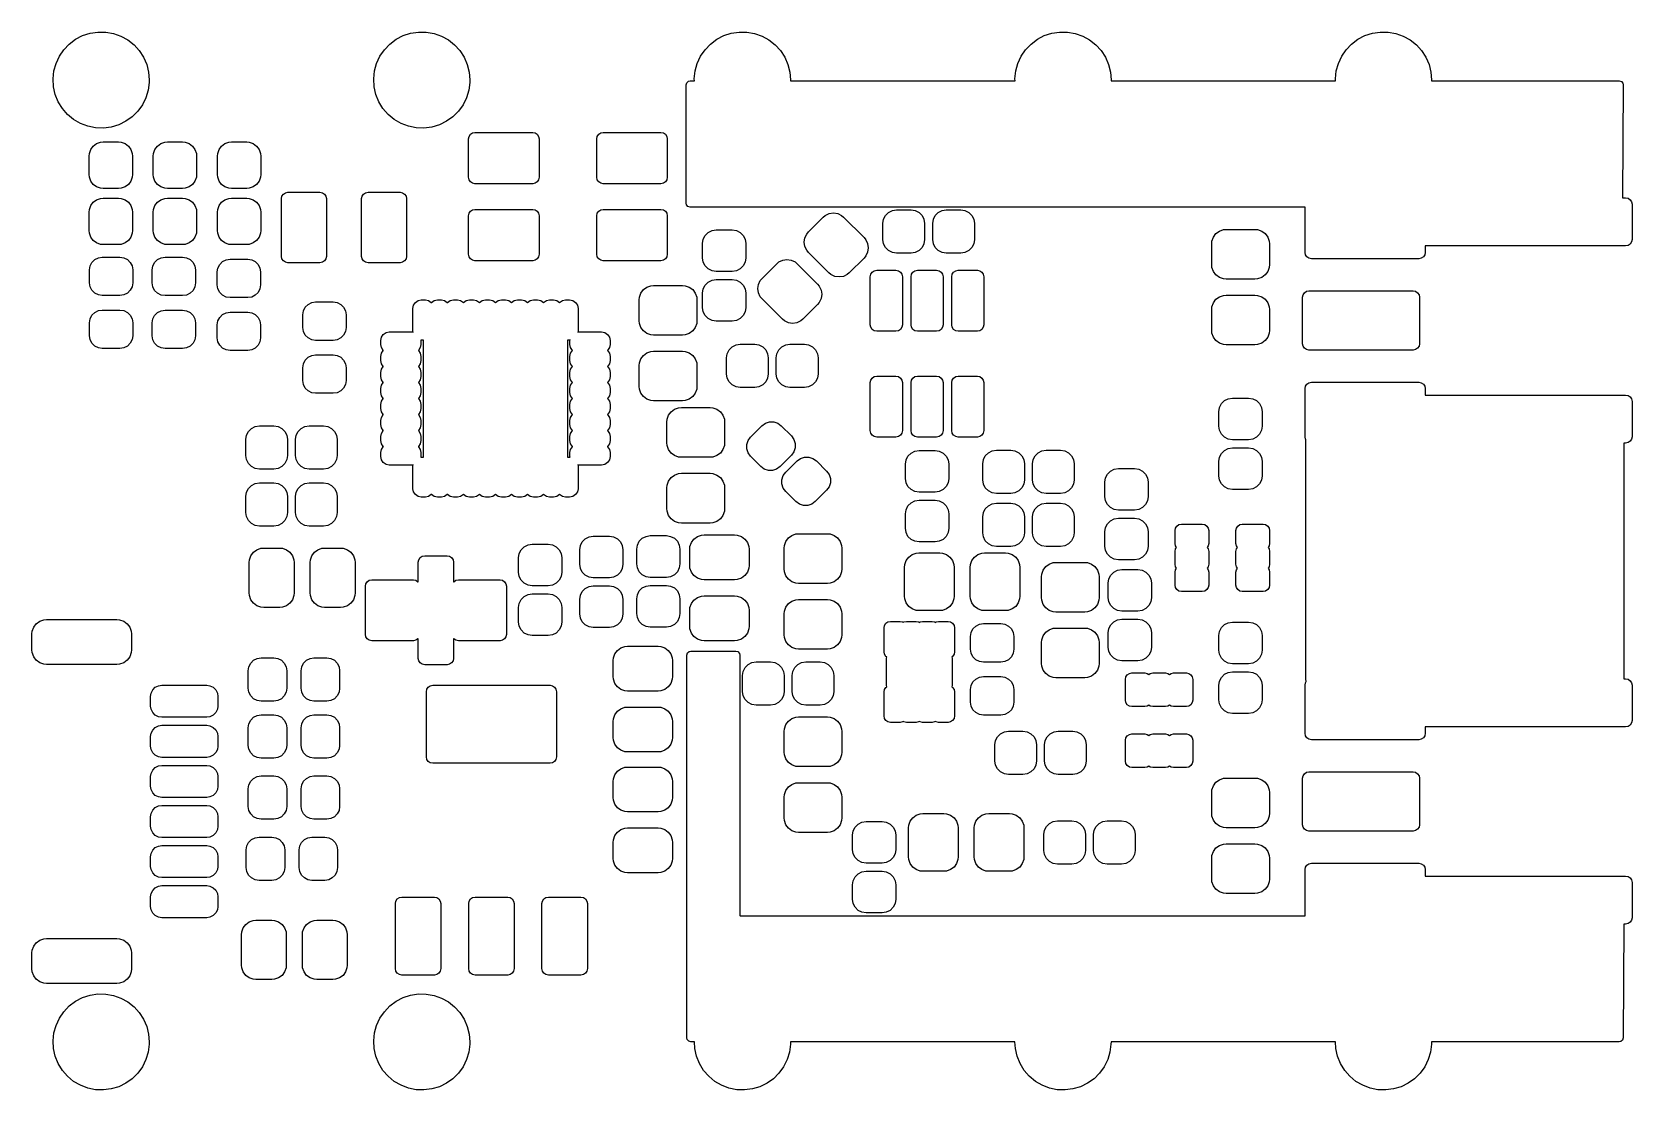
# Model space of a CAD drawing. Extents: x 4.95 to 6.92, y -4.19 to -2.89.
import ezdxf

# ---------------------------------------------------------------- set-up
doc = ezdxf.new("R2010")
doc.units = 0
doc.header["$MEASUREMENT"] = 0
doc.layers.add('BLACK', color=7, linetype='CONTINUOUS')

msp = doc.modelspace()

# ---------------------------------------------------------------- linework, layer by layer
at = {"layer": 'BLACK', "linetype": 'CONTINUOUS'}
for p, q in [((4.99123, -2.91248), (4.99792, -2.90548)), ((4.99792, -2.90548), (5.00566, -2.89967)), ((5.00566, -2.89967), (5.01424, -2.8952)), ((5.01424, -2.8952), (5.02344, -2.8922)), ((5.02344, -2.8922), (5.03301, -2.89073)), ((5.03301, -2.89073), (5.04268, -2.89085)), ((5.04268, -2.89085), (5.05221, -2.89255)), ((5.05221, -2.89255), (5.06133, -2.89578)), ((5.06133, -2.89578), (5.06981, -2.90046)), ((5.06981, -2.90046), (5.0774, -2.90646)), ((5.0774, -2.90646), (5.08391, -2.91361)), ((5.38493, -2.91248), (5.39162, -2.90548)), ((5.39162, -2.90548), (5.39936, -2.89967)), ((5.39936, -2.89967), (5.40794, -2.8952)), ((5.40794, -2.8952), (5.41714, -2.8922)), ((5.41714, -2.8922), (5.42671, -2.89073)), ((5.42671, -2.89073), (5.43638, -2.89085)), ((5.43638, -2.89085), (5.44591, -2.89255)), ((5.44591, -2.89255), (5.45503, -2.89578)), ((5.45503, -2.89578), (5.46351, -2.90046)), ((5.46351, -2.90046), (5.4711, -2.90646)), ((5.4711, -2.90646), (5.47762, -2.91361)), ((5.77863, -2.91248), (5.78532, -2.90548)), ((5.78532, -2.90548), (5.79306, -2.89967)), ((5.79306, -2.89967), (5.80164, -2.8952)), ((5.80164, -2.8952), (5.81084, -2.8922)), ((5.81084, -2.8922), (5.82041, -2.89073)), ((5.82041, -2.89073), (5.83009, -2.89085)), ((5.83009, -2.89085), (5.83961, -2.89255)), ((5.83961, -2.89255), (5.84874, -2.89578)), ((5.84874, -2.89578), (5.85721, -2.90046)), ((5.85721, -2.90046), (5.8648, -2.90646)), ((5.8648, -2.90646), (5.87132, -2.91361)), ((6.17233, -2.91248), (6.17902, -2.90548)), ((6.17902, -2.90548), (6.18676, -2.89967)), ((6.18676, -2.89967), (6.19534, -2.8952)), ((6.19534, -2.8952), (6.20454, -2.8922)), ((6.20454, -2.8922), (6.21411, -2.89073)), ((6.21411, -2.89073), (6.22379, -2.89085)), ((6.22379, -2.89085), (6.23331, -2.89255)), ((6.23331, -2.89255), (6.24244, -2.89578)), ((6.24244, -2.89578), (6.25091, -2.90046)), ((6.25091, -2.90046), (6.2585, -2.90646)), ((6.2585, -2.90646), (6.26502, -2.91361)), ((6.56603, -2.91248), (6.57272, -2.90548)), ((6.57272, -2.90548), (6.58046, -2.89967)), ((6.58046, -2.89967), (6.58904, -2.8952)), ((6.58904, -2.8952), (6.59824, -2.8922)), ((6.59824, -2.8922), (6.60781, -2.89073)), ((6.60781, -2.89073), (6.61749, -2.89085)), ((6.61749, -2.89085), (6.62701, -2.89255)), ((6.62701, -2.89255), (6.63614, -2.89578)), ((6.63614, -2.89578), (6.64461, -2.90046)), ((6.64461, -2.90046), (6.6522, -2.90646)), ((6.6522, -2.90646), (6.65872, -2.91361)), ((4.9817, -2.92925), (4.98578, -2.92048)), ((4.98578, -2.92048), (4.99123, -2.91248)), ((5.08391, -2.91361), (5.08917, -2.92174)), ((5.08917, -2.92174), (5.09303, -2.93061)), ((5.3754, -2.92925), (5.37948, -2.92048)), ((5.37948, -2.92048), (5.38493, -2.91248)), ((5.47762, -2.91361), (5.48287, -2.92174)), ((5.48287, -2.92174), (5.48673, -2.93061)), ((5.7691, -2.92925), (5.77318, -2.92048)), ((5.77318, -2.92048), (5.77863, -2.91248)), ((5.87132, -2.91361), (5.87657, -2.92174)), ((5.87657, -2.92174), (5.88043, -2.93061)), ((6.16281, -2.92925), (6.16688, -2.92048)), ((6.16688, -2.92048), (6.17233, -2.91248)), ((6.26502, -2.91361), (6.27027, -2.92174)), ((6.27027, -2.92174), (6.27413, -2.93061)), ((6.55651, -2.92925), (6.56058, -2.92048)), ((6.56058, -2.92048), (6.56603, -2.91248)), ((6.65872, -2.91361), (6.66397, -2.92174)), ((6.66397, -2.92174), (6.66783, -2.93061)), ((4.97809, -2.9482), (4.97912, -2.93858)), ((4.97912, -2.93858), (4.9817, -2.92925)), ((5.09303, -2.93061), (5.09539, -2.94)), ((5.09539, -2.94), (5.09618, -2.94965)), ((5.37179, -2.9482), (5.37282, -2.93858)), ((5.37282, -2.93858), (5.3754, -2.92925)), ((5.48673, -2.93061), (5.48909, -2.94)), ((5.48909, -2.94), (5.48988, -2.94965)), ((5.76549, -2.9482), (5.76652, -2.93858)), ((5.76652, -2.93858), (5.7691, -2.92925)), ((5.88043, -2.93061), (5.88279, -2.94)), ((5.88279, -2.94), (5.88358, -2.94965)), ((6.15919, -2.9482), (6.16022, -2.93858)), ((6.16022, -2.93858), (6.16281, -2.92925)), ((6.27413, -2.93061), (6.27649, -2.94)), ((6.27649, -2.94), (6.27728, -2.94965)), ((6.55289, -2.9482), (6.55392, -2.93858)), ((6.55392, -2.93858), (6.55651, -2.92925)), ((6.66783, -2.93061), (6.67019, -2.94)), ((6.67019, -2.94), (6.67098, -2.94965)), ((4.97865, -2.95786), (4.97809, -2.9482)), ((4.98077, -2.96731), (4.97865, -2.95786)), ((5.09485, -2.96213), (5.09203, -2.97139)), ((5.09611, -2.95253), (5.09485, -2.96213)), ((5.09618, -2.94965), (5.09611, -2.95253)), ((5.37235, -2.95786), (5.37179, -2.9482)), ((5.37447, -2.96731), (5.37235, -2.95786)), ((5.48855, -2.96213), (5.48573, -2.97139)), ((5.48981, -2.95253), (5.48855, -2.96213)), ((5.48988, -2.94965), (5.48981, -2.95253)), ((5.75539, -2.95571), (5.75618, -2.95303)), ((5.75539, -3.10079), (5.75539, -2.95571)), ((5.75618, -2.95303), (5.75829, -2.9512)), ((5.75829, -2.9512), (5.76035, -2.95075)), ((5.76035, -2.95075), (5.76564, -2.95075)), ((5.76564, -2.95075), (5.76549, -2.9482)), ((5.88358, -2.94965), (5.88356, -2.95075)), ((5.88356, -2.95075), (6.15934, -2.95075)), ((6.15934, -2.95075), (6.15919, -2.9482)), ((6.27728, -2.94965), (6.27726, -2.95075)), ((6.27726, -2.95075), (6.55304, -2.95075)), ((6.55304, -2.95075), (6.55289, -2.9482)), ((6.67098, -2.94965), (6.67096, -2.95075)), ((6.67096, -2.95075), (6.90131, -2.95075)), ((6.90131, -2.95075), (6.90399, -2.95154)), ((6.90399, -2.95154), (6.90582, -2.95365)), ((6.90627, -2.95574), (6.90546, -3.09433)), ((6.90582, -2.95365), (6.90627, -2.95574)), ((4.98441, -2.97627), (4.98077, -2.96731)), ((4.98947, -2.98452), (4.98441, -2.97627)), ((4.99581, -2.99184), (4.98947, -2.98452)), ((5.08775, -2.98006), (5.0821, -2.98792)), ((5.09203, -2.97139), (5.08775, -2.98006)), ((5.37812, -2.97627), (5.37447, -2.96731)), ((5.38317, -2.98452), (5.37812, -2.97627)), ((5.38951, -2.99184), (5.38317, -2.98452)), ((5.48145, -2.98006), (5.4758, -2.98792)), ((5.48573, -2.97139), (5.48145, -2.98006)), ((5.00325, -2.99802), (4.99581, -2.99184)), ((5.01161, -3.0029), (5.00325, -2.99802)), ((5.02065, -3.00636), (5.01161, -3.0029)), ((5.05867, -3.00463), (5.0494, -3.00741)), ((5.06736, -3.00037), (5.05867, -3.00463)), ((5.07524, -2.99475), (5.06736, -3.00037)), ((5.0821, -2.98792), (5.07524, -2.99475)), ((5.39695, -2.99802), (5.38951, -2.99184)), ((5.40531, -3.0029), (5.39695, -2.99802)), ((5.41435, -3.00636), (5.40531, -3.0029)), ((5.45237, -3.00463), (5.44311, -3.00741)), ((5.46107, -3.00037), (5.45237, -3.00463)), ((5.46894, -2.99475), (5.46107, -3.00037)), ((5.4758, -2.98792), (5.46894, -2.99475)), ((5.03013, -3.00829), (5.02065, -3.00636)), ((5.0398, -3.00864), (5.03013, -3.00829)), ((5.03636, -3.02606), (5.03959, -3.02576)), ((5.03959, -3.02576), (5.05829, -3.02576)), ((5.0494, -3.00741), (5.0398, -3.00864)), ((5.05829, -3.02576), (5.06151, -3.02606)), ((5.1151, -3.02606), (5.11833, -3.02576)), ((5.11833, -3.02576), (5.13703, -3.02576)), ((5.13703, -3.02576), (5.14026, -3.02606)), ((5.19384, -3.02606), (5.19707, -3.02576)), ((5.19707, -3.02576), (5.21577, -3.02576)), ((5.21577, -3.02576), (5.219, -3.02606)), ((5.42383, -3.00829), (5.41435, -3.00636)), ((5.43351, -3.00864), (5.42383, -3.00829)), ((5.44311, -3.00741), (5.43351, -3.00864)), ((5.48825, -3.02188), (5.48885, -3.01887)), ((5.48825, -3.06913), (5.48825, -3.02188)), ((5.48885, -3.01887), (5.49056, -3.01631)), ((5.49056, -3.01631), (5.49311, -3.01461)), ((5.49311, -3.01461), (5.49613, -3.01401)), ((5.49613, -3.01401), (5.56699, -3.01401)), ((5.56699, -3.01401), (5.57001, -3.01461)), ((5.57001, -3.01461), (5.57256, -3.01631)), ((5.57256, -3.01631), (5.57427, -3.01887)), ((5.57427, -3.01887), (5.57487, -3.02188)), ((5.57487, -3.02188), (5.57487, -3.06913)), ((5.64573, -3.02188), (5.64633, -3.01887)), ((5.64573, -3.06913), (5.64573, -3.02188)), ((5.64633, -3.01887), (5.64804, -3.01631)), ((5.64804, -3.01631), (5.65059, -3.01461)), ((5.65059, -3.01461), (5.65361, -3.01401)), ((5.65361, -3.01401), (5.72447, -3.01401)), ((5.72447, -3.01401), (5.72749, -3.01461)), ((5.72749, -3.01461), (5.73004, -3.01631)), ((5.73004, -3.01631), (5.73175, -3.01887)), ((5.73175, -3.01887), (5.73235, -3.02188)), ((5.73235, -3.02188), (5.73235, -3.06913)), ((5.02236, -3.04298), (5.02267, -3.03975)), ((5.02236, -3.06562), (5.02236, -3.04298)), ((5.02267, -3.03975), (5.02436, -3.03492)), ((5.02436, -3.03492), (5.02741, -3.0308)), ((5.02741, -3.0308), (5.03153, -3.02776)), ((5.03153, -3.02776), (5.03636, -3.02606)), ((5.06151, -3.02606), (5.06635, -3.02776)), ((5.06635, -3.02776), (5.07047, -3.0308)), ((5.07047, -3.0308), (5.07351, -3.03492)), ((5.07351, -3.03492), (5.07521, -3.03975)), ((5.07521, -3.03975), (5.07551, -3.04298)), ((5.07551, -3.04298), (5.07551, -3.06562)), ((5.1011, -3.04298), (5.10141, -3.03975)), ((5.1011, -3.06562), (5.1011, -3.04298)), ((5.10141, -3.03975), (5.1031, -3.03492)), ((5.1031, -3.03492), (5.10615, -3.0308)), ((5.10615, -3.0308), (5.11027, -3.02776)), ((5.11027, -3.02776), (5.1151, -3.02606)), ((5.14026, -3.02606), (5.14509, -3.02776)), ((5.14509, -3.02776), (5.14921, -3.0308)), ((5.14921, -3.0308), (5.15225, -3.03492)), ((5.15225, -3.03492), (5.15395, -3.03975)), ((5.15395, -3.03975), (5.15425, -3.04298)), ((5.15425, -3.04298), (5.15425, -3.06562)), ((5.17984, -3.04298), (5.18015, -3.03975)), ((5.17984, -3.06562), (5.17984, -3.04298)), ((5.18015, -3.03975), (5.18184, -3.03492)), ((5.18184, -3.03492), (5.18489, -3.0308)), ((5.18489, -3.0308), (5.18901, -3.02776)), ((5.18901, -3.02776), (5.19384, -3.02606)), ((5.219, -3.02606), (5.22383, -3.02776)), ((5.22383, -3.02776), (5.22795, -3.0308)), ((5.22795, -3.0308), (5.23099, -3.03492)), ((5.23099, -3.03492), (5.23269, -3.03975)), ((5.23269, -3.03975), (5.23299, -3.04298)), ((5.23299, -3.04298), (5.23299, -3.06562)), ((5.02267, -3.06885), (5.02236, -3.06562)), ((5.02436, -3.07368), (5.02267, -3.06885)), ((5.02741, -3.0778), (5.02436, -3.07368)), ((5.03153, -3.08084), (5.02741, -3.0778)), ((5.03636, -3.08254), (5.03153, -3.08084)), ((5.03959, -3.08284), (5.03636, -3.08254)), ((5.05829, -3.08284), (5.03959, -3.08284)), ((5.06151, -3.08254), (5.05829, -3.08284)), ((5.06635, -3.08084), (5.06151, -3.08254)), ((5.07047, -3.0778), (5.06635, -3.08084)), ((5.07351, -3.07368), (5.07047, -3.0778)), ((5.07521, -3.06885), (5.07351, -3.07368)), ((5.07551, -3.06562), (5.07521, -3.06885)), ((5.10141, -3.06885), (5.1011, -3.06562)), ((5.1031, -3.07368), (5.10141, -3.06885)), ((5.10615, -3.0778), (5.1031, -3.07368)), ((5.11027, -3.08084), (5.10615, -3.0778)), ((5.1151, -3.08254), (5.11027, -3.08084)), ((5.11833, -3.08284), (5.1151, -3.08254)), ((5.13703, -3.08284), (5.11833, -3.08284)), ((5.14026, -3.08254), (5.13703, -3.08284)), ((5.14509, -3.08084), (5.14026, -3.08254)), ((5.14921, -3.0778), (5.14509, -3.08084)), ((5.15225, -3.07368), (5.14921, -3.0778)), ((5.15395, -3.06885), (5.15225, -3.07368)), ((5.15425, -3.06562), (5.15395, -3.06885)), ((5.18015, -3.06885), (5.17984, -3.06562)), ((5.18184, -3.07368), (5.18015, -3.06885)), ((5.18489, -3.0778), (5.18184, -3.07368)), ((5.18901, -3.08084), (5.18489, -3.0778)), ((5.19384, -3.08254), (5.18901, -3.08084)), ((5.19707, -3.08284), (5.19384, -3.08254)), ((5.21577, -3.08284), (5.19707, -3.08284)), ((5.219, -3.08254), (5.21577, -3.08284)), ((5.22383, -3.08084), (5.219, -3.08254)), ((5.22795, -3.0778), (5.22383, -3.08084)), ((5.23099, -3.07368), (5.22795, -3.0778)), ((5.23269, -3.06885), (5.23099, -3.07368)), ((5.23299, -3.06562), (5.23269, -3.06885)), ((5.48885, -3.07214), (5.48825, -3.06913)), ((5.49056, -3.07469), (5.48885, -3.07214)), ((5.49311, -3.0764), (5.49056, -3.07469)), ((5.49613, -3.077), (5.49311, -3.0764)), ((5.56699, -3.077), (5.49613, -3.077)), ((5.57001, -3.0764), (5.56699, -3.077)), ((5.57256, -3.07469), (5.57001, -3.0764)), ((5.57427, -3.07214), (5.57256, -3.07469)), ((5.57487, -3.06913), (5.57427, -3.07214)), ((5.64633, -3.07214), (5.64573, -3.06913)), ((5.64804, -3.07469), (5.64633, -3.07214)), ((5.65059, -3.0764), (5.64804, -3.07469)), ((5.65361, -3.077), (5.65059, -3.0764)), ((5.72447, -3.077), (5.65361, -3.077)), ((5.72749, -3.0764), (5.72447, -3.077)), ((5.73004, -3.07469), (5.72749, -3.0764)), ((5.73175, -3.07214), (5.73004, -3.07469)), ((5.73235, -3.06913), (5.73175, -3.07214)), ((5.02267, -3.10865), (5.02436, -3.10382)), ((5.02436, -3.10382), (5.02741, -3.0997)), ((5.02741, -3.0997), (5.03153, -3.09666)), ((5.03153, -3.09666), (5.03636, -3.09496)), ((5.03636, -3.09496), (5.03959, -3.09465)), ((5.03959, -3.09465), (5.05829, -3.09465)), ((5.05829, -3.09465), (5.06151, -3.09496)), ((5.06151, -3.09496), (5.06635, -3.09666)), ((5.06635, -3.09666), (5.07047, -3.0997)), ((5.07047, -3.0997), (5.07351, -3.10382)), ((5.07351, -3.10382), (5.07521, -3.10865)), ((5.10141, -3.10865), (5.1031, -3.10382)), ((5.1031, -3.10382), (5.10615, -3.0997)), ((5.10615, -3.0997), (5.11027, -3.09666)), ((5.11027, -3.09666), (5.1151, -3.09496)), ((5.1151, -3.09496), (5.11833, -3.09465)), ((5.11833, -3.09465), (5.13703, -3.09465)), ((5.13703, -3.09465), (5.14026, -3.09496)), ((5.14026, -3.09496), (5.14509, -3.09666)), ((5.14509, -3.09666), (5.14921, -3.0997)), ((5.14921, -3.0997), (5.15225, -3.10382)), ((5.15225, -3.10382), (5.15395, -3.10865)), ((5.18015, -3.10865), (5.18184, -3.10382)), ((5.18184, -3.10382), (5.18489, -3.0997)), ((5.18489, -3.0997), (5.18901, -3.09666)), ((5.18901, -3.09666), (5.19384, -3.09496)), ((5.19384, -3.09496), (5.19707, -3.09465)), ((5.19707, -3.09465), (5.21577, -3.09465)), ((5.21577, -3.09465), (5.219, -3.09496)), ((5.219, -3.09496), (5.22383, -3.09666)), ((5.22383, -3.09666), (5.22795, -3.0997)), ((5.22795, -3.0997), (5.23099, -3.10382)), ((5.23099, -3.10382), (5.23269, -3.10865)), ((5.25853, -3.09531), (5.25913, -3.0923)), ((5.25853, -3.16618), (5.25853, -3.09531)), ((5.25913, -3.0923), (5.26083, -3.08975)), ((5.26083, -3.08975), (5.26339, -3.08804)), ((5.26339, -3.08804), (5.2664, -3.08744)), ((5.2664, -3.08744), (5.30577, -3.08744)), ((5.30577, -3.08744), (5.30878, -3.08804)), ((5.30878, -3.08804), (5.31134, -3.08975)), ((5.31134, -3.08975), (5.31305, -3.0923)), ((5.31305, -3.0923), (5.31365, -3.09531)), ((5.31365, -3.09531), (5.31365, -3.16618)), ((5.35695, -3.09531), (5.35755, -3.0923)), ((5.35695, -3.16618), (5.35695, -3.09531)), ((5.35755, -3.0923), (5.35926, -3.08975)), ((5.35926, -3.08975), (5.36181, -3.08804)), ((5.36181, -3.08804), (5.36483, -3.08744)), ((5.36483, -3.08744), (5.4042, -3.08744)), ((5.4042, -3.08744), (5.40721, -3.08804)), ((5.40721, -3.08804), (5.40976, -3.08975)), ((5.40976, -3.08975), (5.41147, -3.0923)), ((5.41147, -3.0923), (5.41207, -3.09531)), ((5.41207, -3.09531), (5.41207, -3.16618)), ((5.75584, -3.10285), (5.75539, -3.10079)), ((5.75767, -3.10496), (5.75584, -3.10285)), ((6.90546, -3.09433), (6.90917, -3.09433)), ((6.90917, -3.09433), (6.91219, -3.09493)), ((6.91219, -3.09493), (6.91474, -3.09664)), ((6.91474, -3.09664), (6.91645, -3.09919)), ((6.91645, -3.09919), (6.91705, -3.1022)), ((6.91705, -3.1022), (6.91705, -3.14551)), ((5.02236, -3.11188), (5.02267, -3.10865)), ((5.02236, -3.13452), (5.02236, -3.11188)), ((5.07521, -3.10865), (5.07551, -3.11188)), ((5.07551, -3.11188), (5.07551, -3.13452)), ((5.1011, -3.11188), (5.10141, -3.10865)), ((5.1011, -3.13452), (5.1011, -3.11188)), ((5.15395, -3.10865), (5.15425, -3.11188)), ((5.15425, -3.11188), (5.15425, -3.13452)), ((5.17984, -3.11188), (5.18015, -3.10865)), ((5.17984, -3.13452), (5.17984, -3.11188)), ((5.23269, -3.10865), (5.23299, -3.11188)), ((5.23299, -3.11188), (5.23299, -3.13452)), ((5.48825, -3.11637), (5.48885, -3.11336)), ((5.48825, -3.16361), (5.48825, -3.11637)), ((5.48885, -3.11336), (5.49056, -3.1108)), ((5.49056, -3.1108), (5.49311, -3.1091)), ((5.49311, -3.1091), (5.49613, -3.1085)), ((5.49613, -3.1085), (5.56699, -3.1085)), ((5.56699, -3.1085), (5.57001, -3.1091)), ((5.57001, -3.1091), (5.57256, -3.1108)), ((5.57256, -3.1108), (5.57427, -3.11336)), ((5.57427, -3.11336), (5.57487, -3.11637)), ((5.57487, -3.11637), (5.57487, -3.16361)), ((5.64573, -3.11637), (5.64633, -3.11336)), ((5.64573, -3.16361), (5.64573, -3.11637)), ((5.64633, -3.11336), (5.64804, -3.1108)), ((5.64804, -3.1108), (5.65059, -3.1091)), ((5.65059, -3.1091), (5.65361, -3.1085)), ((5.65361, -3.1085), (5.72447, -3.1085)), ((5.72447, -3.1085), (5.72749, -3.1091)), ((5.72749, -3.1091), (5.73004, -3.1108)), ((5.73004, -3.1108), (5.73175, -3.11336)), ((5.73175, -3.11336), (5.73235, -3.11637)), ((5.73235, -3.11637), (5.73235, -3.16361)), ((5.76035, -3.10575), (5.75767, -3.10496)), ((6.51547, -3.10575), (5.76035, -3.10575)), ((5.90573, -3.13621), (5.92383, -3.11811)), ((5.92383, -3.11811), (5.9264, -3.11599)), ((5.9264, -3.11599), (5.93114, -3.1137)), ((5.93114, -3.1137), (5.93635, -3.11292)), ((5.93635, -3.11292), (5.94156, -3.1137)), ((5.94156, -3.1137), (5.94631, -3.11599)), ((5.94631, -3.11599), (5.94888, -3.11811)), ((5.94888, -3.11811), (5.97394, -3.14317)), ((5.9972, -3.12591), (5.99802, -3.12073)), ((5.99802, -3.12073), (6.00039, -3.11607)), ((6.00039, -3.11607), (6.00409, -3.11237)), ((6.00409, -3.11237), (6.00876, -3.10999)), ((6.00876, -3.10999), (6.01393, -3.10917)), ((6.01393, -3.10917), (6.03165, -3.10917)), ((6.03165, -3.10917), (6.03682, -3.10999)), ((6.03682, -3.10999), (6.04148, -3.11237)), ((6.04148, -3.11237), (6.04518, -3.11607)), ((6.04518, -3.11607), (6.04756, -3.12073)), ((6.04756, -3.12073), (6.04838, -3.12591)), ((6.05822, -3.12591), (6.05904, -3.12073)), ((6.05904, -3.12073), (6.06142, -3.11607)), ((6.06142, -3.11607), (6.06512, -3.11237)), ((6.06512, -3.11237), (6.06978, -3.10999)), ((6.06978, -3.10999), (6.07495, -3.10917)), ((6.07495, -3.10917), (6.09267, -3.10917)), ((6.09267, -3.10917), (6.09784, -3.10999)), ((6.09784, -3.10999), (6.1025, -3.11237)), ((6.1025, -3.11237), (6.10621, -3.11607)), ((6.10621, -3.11607), (6.10858, -3.12073)), ((6.10858, -3.12073), (6.1094, -3.12591)), ((6.51547, -3.16126), (6.51547, -3.10575)), ((5.02267, -3.13774), (5.02236, -3.13452)), ((5.02436, -3.14258), (5.02267, -3.13774)), ((5.02741, -3.1467), (5.02436, -3.14258)), ((5.07351, -3.14258), (5.07047, -3.1467)), ((5.07521, -3.13774), (5.07351, -3.14258)), ((5.07551, -3.13452), (5.07521, -3.13774)), ((5.10141, -3.13774), (5.1011, -3.13452)), ((5.1031, -3.14258), (5.10141, -3.13774)), ((5.10615, -3.1467), (5.1031, -3.14258)), ((5.15225, -3.14258), (5.14921, -3.1467)), ((5.15395, -3.13774), (5.15225, -3.14258)), ((5.15425, -3.13452), (5.15395, -3.13774)), ((5.18015, -3.13774), (5.17984, -3.13452)), ((5.18184, -3.14258), (5.18015, -3.13774)), ((5.18489, -3.1467), (5.18184, -3.14258)), ((5.23099, -3.14258), (5.22795, -3.1467)), ((5.23269, -3.13774), (5.23099, -3.14258)), ((5.23299, -3.13452), (5.23269, -3.13774)), ((5.77654, -3.14521), (5.77892, -3.14054)), ((5.77892, -3.14054), (5.78262, -3.13684)), ((5.78262, -3.13684), (5.78729, -3.13446)), ((5.78729, -3.13446), (5.79246, -3.13365)), ((5.79246, -3.13365), (5.81214, -3.13365)), ((5.81214, -3.13365), (5.81731, -3.13446)), ((5.81731, -3.13446), (5.82198, -3.13684)), ((5.82198, -3.13684), (5.82568, -3.14054)), ((5.82568, -3.14054), (5.82806, -3.14521)), ((5.90054, -3.14873), (5.90133, -3.14352)), ((5.90133, -3.14352), (5.90361, -3.13878)), ((5.90361, -3.13878), (5.90573, -3.13621)), ((5.97394, -3.14317), (5.97606, -3.14573)), ((5.9972, -3.14559), (5.9972, -3.12591)), ((6.04838, -3.12591), (6.04838, -3.14559)), ((6.05822, -3.14559), (6.05822, -3.12591)), ((6.1094, -3.12591), (6.1094, -3.14559)), ((6.40118, -3.14745), (6.40293, -3.14248)), ((6.40293, -3.14248), (6.40606, -3.13824)), ((6.40606, -3.13824), (6.41029, -3.13511)), ((6.41029, -3.13511), (6.41526, -3.13336)), ((6.41526, -3.13336), (6.41858, -3.13305)), ((6.41858, -3.13305), (6.45402, -3.13305)), ((6.45402, -3.13305), (6.45734, -3.13336)), ((6.45734, -3.13336), (6.46231, -3.13511)), ((6.46231, -3.13511), (6.46654, -3.13824)), ((6.46654, -3.13824), (6.46967, -3.14248)), ((6.46967, -3.14248), (6.47142, -3.14745)), ((5.03153, -3.14974), (5.02741, -3.1467)), ((5.03636, -3.15144), (5.03153, -3.14974)), ((5.03959, -3.15174), (5.03636, -3.15144)), ((5.05829, -3.15174), (5.03959, -3.15174)), ((5.06151, -3.15144), (5.05829, -3.15174)), ((5.06635, -3.14974), (5.06151, -3.15144)), ((5.07047, -3.1467), (5.06635, -3.14974)), ((5.11027, -3.14974), (5.10615, -3.1467)), ((5.1151, -3.15144), (5.11027, -3.14974)), ((5.11833, -3.15174), (5.1151, -3.15144)), ((5.13703, -3.15174), (5.11833, -3.15174)), ((5.14026, -3.15144), (5.13703, -3.15174)), ((5.14509, -3.14974), (5.14026, -3.15144)), ((5.14921, -3.1467), (5.14509, -3.14974)), ((5.18901, -3.14974), (5.18489, -3.1467)), ((5.19384, -3.15144), (5.18901, -3.14974)), ((5.19707, -3.15174), (5.19384, -3.15144)), ((5.21577, -3.15174), (5.19707, -3.15174)), ((5.219, -3.15144), (5.21577, -3.15174)), ((5.22383, -3.14974), (5.219, -3.15144)), ((5.22795, -3.1467), (5.22383, -3.14974)), ((5.77572, -3.15038), (5.77654, -3.14521)), ((5.77572, -3.16809), (5.77572, -3.15038)), ((5.82806, -3.14521), (5.82887, -3.15038)), ((5.82887, -3.15038), (5.82887, -3.16809)), ((5.90133, -3.15394), (5.90054, -3.14873)), ((5.90361, -3.15869), (5.90133, -3.15394)), ((5.90573, -3.16126), (5.90361, -3.15869)), ((5.93079, -3.18632), (5.90573, -3.16126)), ((5.97606, -3.14573), (5.97834, -3.15048)), ((5.97834, -3.1609), (5.97606, -3.16565)), ((5.97834, -3.15048), (5.97913, -3.15569)), ((5.97913, -3.15569), (5.97834, -3.1609)), ((5.99802, -3.15076), (5.9972, -3.14559)), ((6.00039, -3.15543), (5.99802, -3.15076)), ((6.00409, -3.15913), (6.00039, -3.15543)), ((6.00876, -3.1615), (6.00409, -3.15913)), ((6.01393, -3.16232), (6.00876, -3.1615)), ((6.03165, -3.16232), (6.01393, -3.16232)), ((6.03682, -3.1615), (6.03165, -3.16232)), ((6.04148, -3.15913), (6.03682, -3.1615)), ((6.04518, -3.15543), (6.04148, -3.15913)), ((6.04756, -3.15076), (6.04518, -3.15543)), ((6.04838, -3.14559), (6.04756, -3.15076)), ((6.05904, -3.15076), (6.05822, -3.14559)), ((6.06142, -3.15543), (6.05904, -3.15076)), ((6.06512, -3.15913), (6.06142, -3.15543)), ((6.06978, -3.1615), (6.06512, -3.15913)), ((6.07495, -3.16232), (6.06978, -3.1615)), ((6.09267, -3.16232), (6.07495, -3.16232)), ((6.09784, -3.1615), (6.09267, -3.16232)), ((6.1025, -3.15913), (6.09784, -3.1615)), ((6.10621, -3.15543), (6.1025, -3.15913)), ((6.10858, -3.15076), (6.10621, -3.15543)), ((6.1094, -3.14559), (6.10858, -3.15076)), ((6.40087, -3.15077), (6.40118, -3.14745)), ((6.40087, -3.17636), (6.40087, -3.15077)), ((6.47142, -3.14745), (6.47173, -3.15077)), ((6.47173, -3.15077), (6.47173, -3.17636)), ((6.51607, -3.16427), (6.51547, -3.16126)), ((6.66311, -3.16126), (6.66251, -3.16427)), ((6.90917, -3.15339), (6.66311, -3.15339)), ((6.66311, -3.15339), (6.66311, -3.16126)), ((6.91219, -3.15279), (6.90917, -3.15339)), ((6.91474, -3.15108), (6.91219, -3.15279)), ((6.91645, -3.14853), (6.91474, -3.15108)), ((6.91705, -3.14551), (6.91645, -3.14853)), ((5.02272, -3.18287), (5.0235, -3.17801)), ((5.02272, -3.19862), (5.02272, -3.18287)), ((5.0235, -3.17801), (5.02573, -3.17362)), ((5.02573, -3.17362), (5.02922, -3.17013)), ((5.02922, -3.17013), (5.03361, -3.1679)), ((5.03361, -3.1679), (5.03847, -3.16713)), ((5.03847, -3.16713), (5.06013, -3.16713)), ((5.06013, -3.16713), (5.06499, -3.1679)), ((5.06499, -3.1679), (5.06938, -3.17013)), ((5.06938, -3.17013), (5.07287, -3.17362)), ((5.07287, -3.17362), (5.0751, -3.17801)), ((5.0751, -3.17801), (5.07587, -3.18287)), ((5.07587, -3.18287), (5.07587, -3.19862)), ((5.09972, -3.18291), (5.1005, -3.17805)), ((5.09972, -3.19866), (5.09972, -3.18291)), ((5.1005, -3.17805), (5.10273, -3.17366)), ((5.10273, -3.17366), (5.10622, -3.17017)), ((5.10622, -3.17017), (5.11061, -3.16794)), ((5.11061, -3.16794), (5.11547, -3.16717)), ((5.11547, -3.16717), (5.13713, -3.16717)), ((5.13713, -3.16717), (5.14199, -3.16794)), ((5.14199, -3.16794), (5.14638, -3.17017)), ((5.14638, -3.17017), (5.14987, -3.17366)), ((5.14987, -3.17366), (5.1521, -3.17805)), ((5.1521, -3.17805), (5.15287, -3.18291)), ((5.15287, -3.18291), (5.15287, -3.19866)), ((5.17972, -3.18539), (5.1805, -3.18053)), ((5.1805, -3.18053), (5.18273, -3.17614)), ((5.18273, -3.17614), (5.18622, -3.17265)), ((5.18622, -3.17265), (5.19061, -3.17042)), ((5.19061, -3.17042), (5.19547, -3.16965)), ((5.19547, -3.16965), (5.21713, -3.16965)), ((5.21713, -3.16965), (5.22199, -3.17042)), ((5.22199, -3.17042), (5.22638, -3.17265)), ((5.22638, -3.17265), (5.22987, -3.17614)), ((5.22987, -3.17614), (5.2321, -3.18053)), ((5.2321, -3.18053), (5.23287, -3.18539)), ((5.25913, -3.16919), (5.25853, -3.16618)), ((5.26083, -3.17175), (5.25913, -3.16919)), ((5.26339, -3.17346), (5.26083, -3.17175)), ((5.2664, -3.17406), (5.26339, -3.17346)), ((5.30577, -3.17406), (5.2664, -3.17406)), ((5.30878, -3.17346), (5.30577, -3.17406)), ((5.31134, -3.17175), (5.30878, -3.17346)), ((5.31305, -3.16919), (5.31134, -3.17175)), ((5.31365, -3.16618), (5.31305, -3.16919)), ((5.35755, -3.16919), (5.35695, -3.16618)), ((5.35926, -3.17175), (5.35755, -3.16919)), ((5.36181, -3.17346), (5.35926, -3.17175)), ((5.36483, -3.17406), (5.36181, -3.17346)), ((5.4042, -3.17406), (5.36483, -3.17406)), ((5.40721, -3.17346), (5.4042, -3.17406)), ((5.40976, -3.17175), (5.40721, -3.17346)), ((5.41147, -3.16919), (5.40976, -3.17175)), ((5.41207, -3.16618), (5.41147, -3.16919)), ((5.48885, -3.16663), (5.48825, -3.16361)), ((5.49056, -3.16918), (5.48885, -3.16663)), ((5.49311, -3.17089), (5.49056, -3.16918)), ((5.49613, -3.17149), (5.49311, -3.17089)), ((5.56699, -3.17149), (5.49613, -3.17149)), ((5.57001, -3.17089), (5.56699, -3.17149)), ((5.57256, -3.16918), (5.57001, -3.17089)), ((5.57427, -3.16663), (5.57256, -3.16918)), ((5.57487, -3.16361), (5.57427, -3.16663)), ((5.64633, -3.16663), (5.64573, -3.16361)), ((5.64804, -3.16918), (5.64633, -3.16663)), ((5.65059, -3.17089), (5.64804, -3.16918)), ((5.65361, -3.17149), (5.65059, -3.17089)), ((5.72447, -3.17149), (5.65361, -3.17149)), ((5.72749, -3.17089), (5.72447, -3.17149)), ((5.73004, -3.16918), (5.72749, -3.17089)), ((5.73175, -3.16663), (5.73004, -3.16918)), ((5.73235, -3.16361), (5.73175, -3.16663)), ((5.77654, -3.17327), (5.77572, -3.16809)), ((5.77892, -3.17793), (5.77654, -3.17327)), ((5.78262, -3.18163), (5.77892, -3.17793)), ((5.78729, -3.18401), (5.78262, -3.18163)), ((5.82198, -3.18163), (5.81731, -3.18401)), ((5.82568, -3.17793), (5.82198, -3.18163)), ((5.82806, -3.17327), (5.82568, -3.17793)), ((5.82887, -3.16809), (5.82806, -3.17327)), ((5.84866, -3.19328), (5.86676, -3.17518)), ((5.86676, -3.17518), (5.86933, -3.17305)), ((5.86933, -3.17305), (5.87408, -3.17077)), ((5.87408, -3.17077), (5.87928, -3.16999)), ((5.87928, -3.16999), (5.88449, -3.17077)), ((5.88449, -3.17077), (5.88924, -3.17305)), ((5.88924, -3.17305), (5.89181, -3.17518)), ((5.89181, -3.17518), (5.91687, -3.20024)), ((5.97394, -3.16822), (5.95584, -3.18632)), ((5.97606, -3.16565), (5.97394, -3.16822)), ((6.40118, -3.17968), (6.40087, -3.17636)), ((6.40293, -3.18465), (6.40118, -3.17968)), ((6.47142, -3.17968), (6.46967, -3.18465)), ((6.47173, -3.17636), (6.47142, -3.17968)), ((6.51778, -3.16683), (6.51607, -3.16427)), ((6.52033, -3.16853), (6.51778, -3.16683)), ((6.52335, -3.16913), (6.52033, -3.16853)), ((6.65524, -3.16913), (6.52335, -3.16913)), ((6.65825, -3.16853), (6.65524, -3.16913)), ((6.6608, -3.16683), (6.65825, -3.16853)), ((6.66251, -3.16427), (6.6608, -3.16683)), ((5.0235, -3.20349), (5.02272, -3.19862)), ((5.07587, -3.19862), (5.0751, -3.20349)), ((5.1005, -3.20353), (5.09972, -3.19866)), ((5.15287, -3.19866), (5.1521, -3.20353)), ((5.17972, -3.20114), (5.17972, -3.18539)), ((5.1805, -3.20601), (5.17972, -3.20114)), ((5.23287, -3.20114), (5.2321, -3.20601)), ((5.23287, -3.18539), (5.23287, -3.20114)), ((5.70729, -3.20394), (5.71226, -3.2022)), ((5.71226, -3.2022), (5.71558, -3.20188)), ((5.71558, -3.20188), (5.75102, -3.20188)), ((5.75102, -3.20188), (5.75434, -3.2022)), ((5.75434, -3.2022), (5.75931, -3.20394)), ((5.77654, -3.20623), (5.77892, -3.20157)), ((5.77892, -3.20157), (5.78262, -3.19786)), ((5.78262, -3.19786), (5.78729, -3.19549)), ((5.79246, -3.18483), (5.78729, -3.18401)), ((5.78729, -3.19549), (5.79246, -3.19467)), ((5.81214, -3.18483), (5.79246, -3.18483)), ((5.79246, -3.19467), (5.81214, -3.19467)), ((5.81731, -3.18401), (5.81214, -3.18483)), ((5.81214, -3.19467), (5.81731, -3.19549)), ((5.81731, -3.19549), (5.82198, -3.19786)), ((5.82198, -3.19786), (5.82568, -3.20157)), ((5.82568, -3.20157), (5.82806, -3.20623)), ((5.84347, -3.2058), (5.84426, -3.20059)), ((5.84426, -3.20059), (5.84654, -3.19584)), ((5.84654, -3.19584), (5.84866, -3.19328)), ((5.91687, -3.20024), (5.91899, -3.2028)), ((5.91899, -3.2028), (5.92127, -3.20755)), ((5.93336, -3.18844), (5.93079, -3.18632)), ((5.9381, -3.19072), (5.93336, -3.18844)), ((5.94331, -3.1915), (5.9381, -3.19072)), ((5.94852, -3.19072), (5.94331, -3.1915)), ((5.95327, -3.18844), (5.94852, -3.19072)), ((5.95584, -3.18632), (5.95327, -3.18844)), ((5.98161, -3.19122), (5.98221, -3.18821)), ((5.98161, -3.25028), (5.98161, -3.19122)), ((5.98221, -3.18821), (5.98392, -3.18565)), ((5.98392, -3.18565), (5.98647, -3.18395)), ((5.98647, -3.18395), (5.98949, -3.18335)), ((5.98949, -3.18335), (6.01311, -3.18335)), ((6.01311, -3.18335), (6.01612, -3.18395)), ((6.01612, -3.18395), (6.01868, -3.18565)), ((6.01868, -3.18565), (6.02038, -3.18821)), ((6.02038, -3.18821), (6.02098, -3.19122)), ((6.02098, -3.19122), (6.02098, -3.25028)), ((6.03161, -3.19122), (6.03221, -3.18821)), ((6.03161, -3.25028), (6.03161, -3.19122)), ((6.03221, -3.18821), (6.03392, -3.18565)), ((6.03392, -3.18565), (6.03647, -3.18395)), ((6.03647, -3.18395), (6.03949, -3.18335)), ((6.03949, -3.18335), (6.06311, -3.18335)), ((6.06311, -3.18335), (6.06612, -3.18395)), ((6.06612, -3.18395), (6.06868, -3.18565)), ((6.06868, -3.18565), (6.07038, -3.18821)), ((6.07038, -3.18821), (6.07098, -3.19122)), ((6.07098, -3.19122), (6.07098, -3.25028)), ((6.08161, -3.19122), (6.08221, -3.18821)), ((6.08161, -3.25028), (6.08161, -3.19122)), ((6.08221, -3.18821), (6.08392, -3.18565)), ((6.08392, -3.18565), (6.08647, -3.18395)), ((6.08647, -3.18395), (6.08949, -3.18335)), ((6.08949, -3.18335), (6.11311, -3.18335)), ((6.11311, -3.18335), (6.11612, -3.18395)), ((6.11612, -3.18395), (6.11868, -3.18565)), ((6.11868, -3.18565), (6.12038, -3.18821)), ((6.12038, -3.18821), (6.12098, -3.19122)), ((6.12098, -3.19122), (6.12098, -3.25028)), ((6.40606, -3.18889), (6.40293, -3.18465)), ((6.41029, -3.19202), (6.40606, -3.18889)), ((6.41526, -3.19376), (6.41029, -3.19202)), ((6.41858, -3.19407), (6.41526, -3.19376)), ((6.45402, -3.19407), (6.41858, -3.19407)), ((6.45734, -3.19376), (6.45402, -3.19407)), ((6.46231, -3.19202), (6.45734, -3.19376)), ((6.46654, -3.18889), (6.46231, -3.19202)), ((6.46967, -3.18465), (6.46654, -3.18889)), ((5.02573, -3.20788), (5.0235, -3.20349)), ((5.02922, -3.21136), (5.02573, -3.20788)), ((5.03361, -3.2136), (5.02922, -3.21136)), ((5.03847, -3.21437), (5.03361, -3.2136)), ((5.06013, -3.21437), (5.03847, -3.21437)), ((5.06499, -3.2136), (5.06013, -3.21437)), ((5.06938, -3.21136), (5.06499, -3.2136)), ((5.07287, -3.20788), (5.06938, -3.21136)), ((5.0751, -3.20349), (5.07287, -3.20788)), ((5.10273, -3.20792), (5.1005, -3.20353)), ((5.10622, -3.2114), (5.10273, -3.20792)), ((5.11061, -3.21364), (5.10622, -3.2114)), ((5.11547, -3.21441), (5.11061, -3.21364)), ((5.13713, -3.21441), (5.11547, -3.21441)), ((5.14199, -3.21364), (5.13713, -3.21441)), ((5.14638, -3.2114), (5.14199, -3.21364)), ((5.14987, -3.20792), (5.14638, -3.2114)), ((5.1521, -3.20353), (5.14987, -3.20792)), ((5.18273, -3.2104), (5.1805, -3.20601)), ((5.18622, -3.21388), (5.18273, -3.2104)), ((5.19061, -3.21612), (5.18622, -3.21388)), ((5.19547, -3.21689), (5.19061, -3.21612)), ((5.21713, -3.21689), (5.19547, -3.21689)), ((5.22199, -3.21612), (5.21713, -3.21689)), ((5.22638, -3.21388), (5.22199, -3.21612)), ((5.22987, -3.2104), (5.22638, -3.21388)), ((5.2321, -3.20601), (5.22987, -3.2104)), ((5.29561, -3.22294), (5.30047, -3.22217)), ((5.30047, -3.22217), (5.32213, -3.22217)), ((5.32213, -3.22217), (5.32699, -3.22294)), ((5.42295, -3.22271), (5.4263, -3.22047)), ((5.4263, -3.22047), (5.43026, -3.21969)), ((5.43026, -3.21969), (5.43518, -3.21969)), ((5.43518, -3.21969), (5.43913, -3.22047)), ((5.43913, -3.22047), (5.44248, -3.22271)), ((5.44263, -3.22271), (5.44599, -3.22047)), ((5.44599, -3.22047), (5.44994, -3.21969)), ((5.44994, -3.21969), (5.45486, -3.21969)), ((5.45486, -3.21969), (5.45882, -3.22047)), ((5.45882, -3.22047), (5.46217, -3.22271)), ((5.46232, -3.22271), (5.46567, -3.22047)), ((5.46567, -3.22047), (5.46963, -3.21969)), ((5.46963, -3.21969), (5.47455, -3.21969)), ((5.47455, -3.21969), (5.4785, -3.22047)), ((5.4785, -3.22047), (5.48185, -3.22271)), ((5.482, -3.22271), (5.48536, -3.22047)), ((5.48536, -3.22047), (5.48931, -3.21969)), ((5.48931, -3.21969), (5.49423, -3.21969)), ((5.49423, -3.21969), (5.49819, -3.22047)), ((5.49819, -3.22047), (5.50154, -3.22271)), ((5.50169, -3.22271), (5.50504, -3.22047)), ((5.50504, -3.22047), (5.509, -3.21969)), ((5.509, -3.21969), (5.51392, -3.21969)), ((5.51392, -3.21969), (5.51787, -3.22047)), ((5.51787, -3.22047), (5.52123, -3.22271)), ((5.52137, -3.22271), (5.52473, -3.22047)), ((5.52473, -3.22047), (5.52868, -3.21969)), ((5.52868, -3.21969), (5.5336, -3.21969)), ((5.5336, -3.21969), (5.53756, -3.22047)), ((5.53756, -3.22047), (5.54091, -3.22271)), ((5.54106, -3.22271), (5.54441, -3.22047)), ((5.54441, -3.22047), (5.54837, -3.21969)), ((5.54837, -3.21969), (5.55329, -3.21969)), ((5.55329, -3.21969), (5.55724, -3.22047)), ((5.55724, -3.22047), (5.5606, -3.22271)), ((5.56074, -3.22271), (5.5641, -3.22047)), ((5.5641, -3.22047), (5.56805, -3.21969)), ((5.56805, -3.21969), (5.57297, -3.21969)), ((5.57297, -3.21969), (5.57693, -3.22047)), ((5.57693, -3.22047), (5.58028, -3.22271)), ((5.58043, -3.22271), (5.58378, -3.22047)), ((5.58378, -3.22047), (5.58774, -3.21969)), ((5.58774, -3.21969), (5.59266, -3.21969)), ((5.59266, -3.21969), (5.59661, -3.22047)), ((5.59661, -3.22047), (5.59997, -3.22271)), ((5.60011, -3.22271), (5.60347, -3.22047)), ((5.60347, -3.22047), (5.60742, -3.21969)), ((5.60742, -3.21969), (5.61234, -3.21969)), ((5.61234, -3.21969), (5.6163, -3.22047)), ((5.6163, -3.22047), (5.61965, -3.22271)), ((5.69787, -3.2196), (5.69818, -3.21628)), ((5.69787, -3.24519), (5.69787, -3.2196)), ((5.69818, -3.21628), (5.69993, -3.21131)), ((5.69993, -3.21131), (5.70306, -3.20707)), ((5.70306, -3.20707), (5.70729, -3.20394)), ((5.75931, -3.20394), (5.76354, -3.20707)), ((5.76354, -3.20707), (5.76667, -3.21131)), ((5.76667, -3.21131), (5.76842, -3.21628)), ((5.76842, -3.21628), (5.76873, -3.2196)), ((5.76873, -3.2196), (5.76873, -3.24519)), ((5.77572, -3.2114), (5.77654, -3.20623)), ((5.77572, -3.22912), (5.77572, -3.2114)), ((5.82806, -3.20623), (5.82887, -3.2114)), ((5.82887, -3.2114), (5.82887, -3.22912)), ((5.84426, -3.21101), (5.84347, -3.2058)), ((5.84654, -3.21576), (5.84426, -3.21101)), ((5.84866, -3.21833), (5.84654, -3.21576)), ((5.87372, -3.24339), (5.84866, -3.21833)), ((5.92127, -3.21797), (5.91899, -3.22272)), ((5.92127, -3.20755), (5.92206, -3.21276)), ((5.92206, -3.21276), (5.92127, -3.21797)), ((6.40293, -3.22319), (6.40606, -3.21895)), ((6.40606, -3.21895), (6.41029, -3.21582)), ((6.41029, -3.21582), (6.41526, -3.21407)), ((6.41526, -3.21407), (6.41858, -3.21376)), ((6.41858, -3.21376), (6.45402, -3.21376)), ((6.45402, -3.21376), (6.45734, -3.21407)), ((6.45734, -3.21407), (6.46231, -3.21582)), ((6.46231, -3.21582), (6.46654, -3.21895)), ((6.46654, -3.21895), (6.46967, -3.22319)), ((6.51246, -3.21638), (6.51306, -3.21336)), ((6.51246, -3.27346), (6.51246, -3.21638)), ((6.51306, -3.21336), (6.51477, -3.21081)), ((6.51477, -3.21081), (6.51732, -3.2091)), ((6.51732, -3.2091), (6.52033, -3.2085)), ((6.52033, -3.2085), (6.64825, -3.2085)), ((6.64825, -3.2085), (6.65126, -3.2091)), ((6.65126, -3.2091), (6.65382, -3.21081)), ((6.65382, -3.21081), (6.65552, -3.21336)), ((6.65552, -3.21336), (6.65612, -3.21638)), ((6.65612, -3.21638), (6.65612, -3.27346)), ((5.0235, -3.24297), (5.02573, -3.23858)), ((5.02573, -3.23858), (5.02922, -3.23509)), ((5.02922, -3.23509), (5.03361, -3.23286)), ((5.03361, -3.23286), (5.03847, -3.23209)), ((5.03847, -3.23209), (5.06013, -3.23209)), ((5.06013, -3.23209), (5.06499, -3.23286)), ((5.06499, -3.23286), (5.06938, -3.23509)), ((5.06938, -3.23509), (5.07287, -3.23858)), ((5.07287, -3.23858), (5.0751, -3.24297)), ((5.1005, -3.24301), (5.10273, -3.23862)), ((5.10273, -3.23862), (5.10622, -3.23513)), ((5.10622, -3.23513), (5.11061, -3.2329)), ((5.11061, -3.2329), (5.11547, -3.23213)), ((5.11547, -3.23213), (5.13713, -3.23213)), ((5.13713, -3.23213), (5.14199, -3.2329)), ((5.14199, -3.2329), (5.14638, -3.23513)), ((5.14638, -3.23513), (5.14987, -3.23862)), ((5.14987, -3.23862), (5.1521, -3.24301)), ((5.1805, -3.24549), (5.18273, -3.2411)), ((5.18273, -3.2411), (5.18622, -3.23761)), ((5.18622, -3.23761), (5.19061, -3.23538)), ((5.19061, -3.23538), (5.19547, -3.23461)), ((5.19547, -3.23461), (5.21713, -3.23461)), ((5.21713, -3.23461), (5.22199, -3.23538)), ((5.22199, -3.23538), (5.22638, -3.23761)), ((5.22638, -3.23761), (5.22987, -3.2411)), ((5.22987, -3.2411), (5.2321, -3.24549)), ((5.28472, -3.23791), (5.2855, -3.23305)), ((5.28472, -3.25366), (5.28472, -3.23791)), ((5.2855, -3.23305), (5.28773, -3.22866)), ((5.28773, -3.22866), (5.29122, -3.22517)), ((5.29122, -3.22517), (5.29561, -3.22294)), ((5.32699, -3.22294), (5.33138, -3.22517)), ((5.33138, -3.22517), (5.33487, -3.22866)), ((5.33487, -3.22866), (5.3371, -3.23305)), ((5.3371, -3.23305), (5.33787, -3.23791)), ((5.33787, -3.23791), (5.33787, -3.25366)), ((5.41992, -3.23002), (5.42071, -3.22606)), ((5.41992, -3.25856), (5.41992, -3.23002)), ((5.42071, -3.22606), (5.42295, -3.22271)), ((5.44248, -3.22271), (5.44256, -3.22282)), ((5.44256, -3.22282), (5.44263, -3.22271)), ((5.46217, -3.22271), (5.46224, -3.22282)), ((5.46224, -3.22282), (5.46232, -3.22271)), ((5.48185, -3.22271), (5.48193, -3.22282)), ((5.48193, -3.22282), (5.482, -3.22271)), ((5.50154, -3.22271), (5.50161, -3.22282)), ((5.50161, -3.22282), (5.50169, -3.22271)), ((5.52123, -3.22271), (5.5213, -3.22282)), ((5.5213, -3.22282), (5.52137, -3.22271)), ((5.54091, -3.22271), (5.54098, -3.22282)), ((5.54098, -3.22282), (5.54106, -3.22271)), ((5.5606, -3.22271), (5.56067, -3.22282)), ((5.56067, -3.22282), (5.56074, -3.22271)), ((5.58028, -3.22271), (5.58035, -3.22282)), ((5.58035, -3.22282), (5.58043, -3.22271)), ((5.59997, -3.22271), (5.60004, -3.22282)), ((5.60004, -3.22282), (5.60011, -3.22271)), ((5.61965, -3.22271), (5.62189, -3.22606)), ((5.62189, -3.22606), (5.62268, -3.23002)), ((5.62268, -3.23002), (5.62268, -3.25856)), ((5.77654, -3.23429), (5.77572, -3.22912)), ((5.77892, -3.23895), (5.77654, -3.23429)), ((5.78262, -3.24265), (5.77892, -3.23895)), ((5.82568, -3.23895), (5.82198, -3.24265)), ((5.82806, -3.23429), (5.82568, -3.23895)), ((5.82887, -3.22912), (5.82806, -3.23429)), ((5.91687, -3.22529), (5.89877, -3.24339)), ((5.91899, -3.22272), (5.91687, -3.22529)), ((6.40087, -3.23148), (6.40118, -3.22816)), ((6.40087, -3.25707), (6.40087, -3.23148)), ((6.40118, -3.22816), (6.40293, -3.22319)), ((6.46967, -3.22319), (6.47142, -3.22816)), ((6.47142, -3.22816), (6.47173, -3.23148)), ((6.47173, -3.23148), (6.47173, -3.25707)), ((5.02272, -3.24783), (5.0235, -3.24297)), ((5.02272, -3.26358), (5.02272, -3.24783)), ((5.0751, -3.24297), (5.07587, -3.24783)), ((5.07587, -3.24783), (5.07587, -3.26358)), ((5.09972, -3.24787), (5.1005, -3.24301)), ((5.09972, -3.26362), (5.09972, -3.24787)), ((5.1521, -3.24301), (5.15287, -3.24787)), ((5.15287, -3.24787), (5.15287, -3.26362)), ((5.17972, -3.25035), (5.1805, -3.24549)), ((5.17972, -3.2661), (5.17972, -3.25035)), ((5.2321, -3.24549), (5.23287, -3.25035)), ((5.23287, -3.25035), (5.23287, -3.2661)), ((5.2855, -3.25853), (5.28472, -3.25366)), ((5.28773, -3.26292), (5.2855, -3.25853)), ((5.3371, -3.25853), (5.33487, -3.26292)), ((5.33787, -3.25366), (5.3371, -3.25853)), ((5.38358, -3.26208), (5.38693, -3.25984)), ((5.38693, -3.25984), (5.39089, -3.25906)), ((5.39089, -3.25906), (5.41943, -3.25906)), ((5.41943, -3.25906), (5.42004, -3.25918)), ((5.42004, -3.25918), (5.41992, -3.25856)), ((5.62268, -3.25856), (5.62255, -3.25918)), ((5.62255, -3.25918), (5.62317, -3.25906)), ((5.62317, -3.25906), (5.65171, -3.25906)), ((5.65171, -3.25906), (5.65567, -3.25984)), ((5.65567, -3.25984), (5.65902, -3.26208)), ((5.69818, -3.24851), (5.69787, -3.24519)), ((5.69993, -3.25348), (5.69818, -3.24851)), ((5.70306, -3.25772), (5.69993, -3.25348)), ((5.70729, -3.26085), (5.70306, -3.25772)), ((5.71226, -3.26259), (5.70729, -3.26085)), ((5.75931, -3.26085), (5.75434, -3.26259)), ((5.76354, -3.25772), (5.75931, -3.26085)), ((5.76667, -3.25348), (5.76354, -3.25772)), ((5.76842, -3.24851), (5.76667, -3.25348)), ((5.76873, -3.24519), (5.76842, -3.24851)), ((5.78729, -3.24503), (5.78262, -3.24265)), ((5.79246, -3.24585), (5.78729, -3.24503)), ((5.81214, -3.24585), (5.79246, -3.24585)), ((5.81731, -3.24503), (5.81214, -3.24585)), ((5.82198, -3.24265), (5.81731, -3.24503)), ((5.87629, -3.24551), (5.87372, -3.24339)), ((5.88103, -3.24779), (5.87629, -3.24551)), ((5.88624, -3.24857), (5.88103, -3.24779)), ((5.89145, -3.24779), (5.88624, -3.24857)), ((5.8962, -3.24551), (5.89145, -3.24779)), ((5.89877, -3.24339), (5.8962, -3.24551)), ((5.98221, -3.25329), (5.98161, -3.25028)), ((5.98392, -3.25584), (5.98221, -3.25329)), ((5.98647, -3.25755), (5.98392, -3.25584)), ((5.98949, -3.25815), (5.98647, -3.25755)), ((6.01311, -3.25815), (5.98949, -3.25815)), ((6.01612, -3.25755), (6.01311, -3.25815)), ((6.01868, -3.25584), (6.01612, -3.25755)), ((6.02038, -3.25329), (6.01868, -3.25584)), ((6.02098, -3.25028), (6.02038, -3.25329)), ((6.03221, -3.25329), (6.03161, -3.25028)), ((6.03392, -3.25584), (6.03221, -3.25329)), ((6.03647, -3.25755), (6.03392, -3.25584)), ((6.03949, -3.25815), (6.03647, -3.25755)), ((6.06311, -3.25815), (6.03949, -3.25815)), ((6.06612, -3.25755), (6.06311, -3.25815)), ((6.06868, -3.25584), (6.06612, -3.25755)), ((6.07038, -3.25329), (6.06868, -3.25584)), ((6.07098, -3.25028), (6.07038, -3.25329)), ((6.08221, -3.25329), (6.08161, -3.25028)), ((6.08392, -3.25584), (6.08221, -3.25329)), ((6.08647, -3.25755), (6.08392, -3.25584)), ((6.08949, -3.25815), (6.08647, -3.25755)), ((6.11311, -3.25815), (6.08949, -3.25815)), ((6.11612, -3.25755), (6.11311, -3.25815)), ((6.11868, -3.25584), (6.11612, -3.25755)), ((6.12038, -3.25329), (6.11868, -3.25584)), ((6.12098, -3.25028), (6.12038, -3.25329)), ((6.40118, -3.26039), (6.40087, -3.25707)), ((6.40293, -3.26536), (6.40118, -3.26039)), ((6.47142, -3.26039), (6.46967, -3.26536)), ((6.47173, -3.25707), (6.47142, -3.26039)), ((5.0235, -3.26845), (5.02272, -3.26358)), ((5.02573, -3.27284), (5.0235, -3.26845)), ((5.02922, -3.27632), (5.02573, -3.27284)), ((5.03361, -3.27856), (5.02922, -3.27632)), ((5.03847, -3.27933), (5.03361, -3.27856)), ((5.06013, -3.27933), (5.03847, -3.27933)), ((5.06499, -3.27856), (5.06013, -3.27933)), ((5.06938, -3.27632), (5.06499, -3.27856)), ((5.07287, -3.27284), (5.06938, -3.27632)), ((5.0751, -3.26845), (5.07287, -3.27284)), ((5.07587, -3.26358), (5.0751, -3.26845)), ((5.1005, -3.26849), (5.09972, -3.26362)), ((5.10273, -3.27288), (5.1005, -3.26849)), ((5.10622, -3.27636), (5.10273, -3.27288)), ((5.11061, -3.2786), (5.10622, -3.27636)), ((5.11547, -3.27937), (5.11061, -3.2786)), ((5.13713, -3.27937), (5.11547, -3.27937)), ((5.14199, -3.2786), (5.13713, -3.27937)), ((5.14638, -3.27636), (5.14199, -3.2786)), ((5.14987, -3.27288), (5.14638, -3.27636)), ((5.1521, -3.26849), (5.14987, -3.27288)), ((5.15287, -3.26362), (5.1521, -3.26849)), ((5.1805, -3.27097), (5.17972, -3.2661)), ((5.18273, -3.27536), (5.1805, -3.27097)), ((5.18622, -3.27884), (5.18273, -3.27536)), ((5.19061, -3.28108), (5.18622, -3.27884)), ((5.19547, -3.28185), (5.19061, -3.28108)), ((5.22199, -3.28108), (5.21713, -3.28185)), ((5.22638, -3.27884), (5.22199, -3.28108)), ((5.22987, -3.27536), (5.22638, -3.27884)), ((5.2321, -3.27097), (5.22987, -3.27536)), ((5.23287, -3.2661), (5.2321, -3.27097)), ((5.29122, -3.2664), (5.28773, -3.26292)), ((5.29561, -3.26864), (5.29122, -3.2664)), ((5.30047, -3.26941), (5.29561, -3.26864)), ((5.32213, -3.26941), (5.30047, -3.26941)), ((5.32699, -3.26864), (5.32213, -3.26941)), ((5.33138, -3.2664), (5.32699, -3.26864)), ((5.33487, -3.26292), (5.33138, -3.2664)), ((5.38055, -3.26939), (5.38134, -3.26543)), ((5.38055, -3.27431), (5.38055, -3.26939)), ((5.38134, -3.27827), (5.38055, -3.27431)), ((5.38134, -3.26543), (5.38358, -3.26208)), ((5.38358, -3.28162), (5.38134, -3.27827)), ((5.42898, -3.27827), (5.42674, -3.28162)), ((5.42976, -3.27431), (5.42898, -3.27827)), ((5.43026, -3.2689), (5.42964, -3.26878)), ((5.42964, -3.26878), (5.42976, -3.26939)), ((5.42976, -3.26939), (5.42976, -3.27431)), ((5.43291, -3.2689), (5.43026, -3.2689)), ((5.43272, -3.26988), (5.43291, -3.2689)), ((5.43272, -3.41161), (5.43272, -3.26988)), ((5.61234, -3.2689), (5.60969, -3.2689)), ((5.60969, -3.2689), (5.60988, -3.26988)), ((5.60988, -3.26988), (5.60988, -3.41161)), ((5.61296, -3.26878), (5.61234, -3.2689)), ((5.61283, -3.26939), (5.61296, -3.26878)), ((5.61283, -3.27431), (5.61283, -3.26939)), ((5.61362, -3.27827), (5.61283, -3.27431)), ((5.61586, -3.28162), (5.61362, -3.27827)), ((5.65902, -3.26208), (5.66126, -3.26543)), ((5.66126, -3.27827), (5.65902, -3.28162)), ((5.66126, -3.26543), (5.66205, -3.26939)), ((5.66205, -3.27431), (5.66126, -3.27827)), ((5.66205, -3.26939), (5.66205, -3.27431)), ((5.71558, -3.26291), (5.71226, -3.26259)), ((5.75102, -3.26291), (5.71558, -3.26291)), ((5.75434, -3.26259), (5.75102, -3.26291)), ((5.80602, -3.28573), (5.80839, -3.28107)), ((5.80839, -3.28107), (5.81209, -3.27737)), ((5.81209, -3.27737), (5.81676, -3.27499)), ((5.81676, -3.27499), (5.82193, -3.27417)), ((5.82193, -3.27417), (5.83965, -3.27417)), ((5.83965, -3.27417), (5.84482, -3.27499)), ((5.84482, -3.27499), (5.84948, -3.27737)), ((5.84948, -3.27737), (5.85318, -3.28107)), ((5.85318, -3.28107), (5.85556, -3.28573)), ((5.86704, -3.28573), (5.86942, -3.28107)), ((5.86942, -3.28107), (5.87312, -3.27737)), ((5.87312, -3.27737), (5.87778, -3.27499)), ((5.87778, -3.27499), (5.88295, -3.27417)), ((5.88295, -3.27417), (5.90067, -3.27417)), ((5.90067, -3.27417), (5.90584, -3.27499)), ((5.90584, -3.27499), (5.9105, -3.27737)), ((5.9105, -3.27737), (5.91421, -3.28107)), ((5.91421, -3.28107), (5.91658, -3.28573)), ((6.40606, -3.26959), (6.40293, -3.26536)), ((6.41029, -3.27272), (6.40606, -3.26959)), ((6.41526, -3.27447), (6.41029, -3.27272)), ((6.41858, -3.27478), (6.41526, -3.27447)), ((6.45402, -3.27478), (6.41858, -3.27478)), ((6.45734, -3.27447), (6.45402, -3.27478)), ((6.46231, -3.27272), (6.45734, -3.27447)), ((6.46654, -3.26959), (6.46231, -3.27272)), ((6.46967, -3.26536), (6.46654, -3.26959)), ((6.51306, -3.27648), (6.51246, -3.27346)), ((6.51477, -3.27903), (6.51306, -3.27648)), ((6.51732, -3.28074), (6.51477, -3.27903)), ((6.52033, -3.28134), (6.51732, -3.28074)), ((6.64825, -3.28134), (6.52033, -3.28134)), ((6.65126, -3.28074), (6.64825, -3.28134)), ((6.65382, -3.27903), (6.65126, -3.28074)), ((6.65552, -3.27648), (6.65382, -3.27903)), ((6.65612, -3.27346), (6.65552, -3.27648)), ((5.21713, -3.28185), (5.19547, -3.28185)), ((5.28472, -3.30287), (5.2855, -3.29801)), ((5.2855, -3.29801), (5.28773, -3.29362)), ((5.28773, -3.29362), (5.29122, -3.29013)), ((5.29122, -3.29013), (5.29561, -3.2879)), ((5.29561, -3.2879), (5.30047, -3.28713)), ((5.30047, -3.28713), (5.32213, -3.28713)), ((5.32213, -3.28713), (5.32699, -3.2879)), ((5.32699, -3.2879), (5.33138, -3.29013)), ((5.33138, -3.29013), (5.33487, -3.29362)), ((5.33487, -3.29362), (5.3371, -3.29801)), ((5.3371, -3.29801), (5.33787, -3.30287)), ((5.38055, -3.28907), (5.38134, -3.28512)), ((5.38055, -3.294), (5.38055, -3.28907)), ((5.38134, -3.29795), (5.38055, -3.294)), ((5.38134, -3.28512), (5.38358, -3.28177)), ((5.38358, -3.3013), (5.38134, -3.29795)), ((5.38369, -3.28169), (5.38358, -3.28162)), ((5.38358, -3.28177), (5.38369, -3.28169)), ((5.42674, -3.28162), (5.42663, -3.28169)), ((5.42663, -3.28169), (5.42674, -3.28177)), ((5.42674, -3.28177), (5.42898, -3.28512)), ((5.42898, -3.29795), (5.42674, -3.3013)), ((5.42898, -3.28512), (5.42976, -3.28907)), ((5.42976, -3.294), (5.42898, -3.29795)), ((5.42976, -3.28907), (5.42976, -3.294)), ((5.61283, -3.28907), (5.61362, -3.28512)), ((5.61283, -3.294), (5.61283, -3.28907)), ((5.61362, -3.29795), (5.61283, -3.294)), ((5.61362, -3.28512), (5.61586, -3.28177)), ((5.61586, -3.3013), (5.61362, -3.29795)), ((5.61597, -3.28169), (5.61586, -3.28162)), ((5.61586, -3.28177), (5.61597, -3.28169)), ((5.65902, -3.28162), (5.65891, -3.28169)), ((5.65891, -3.28169), (5.65902, -3.28177)), ((5.65902, -3.28177), (5.66126, -3.28512)), ((5.66126, -3.29795), (5.65902, -3.3013)), ((5.66126, -3.28512), (5.66205, -3.28907)), ((5.66205, -3.294), (5.66126, -3.29795)), ((5.66205, -3.28907), (5.66205, -3.294)), ((5.69787, -3.30031), (5.69818, -3.29699)), ((5.69787, -3.3259), (5.69787, -3.30031)), ((5.69818, -3.29699), (5.69993, -3.29202)), ((5.69993, -3.29202), (5.70306, -3.28778)), ((5.70306, -3.28778), (5.70729, -3.28465)), ((5.70729, -3.28465), (5.71226, -3.2829)), ((5.71226, -3.2829), (5.71558, -3.28259)), ((5.71558, -3.28259), (5.75102, -3.28259)), ((5.75102, -3.28259), (5.75434, -3.2829)), ((5.75434, -3.2829), (5.75931, -3.28465)), ((5.75931, -3.28465), (5.76354, -3.28778)), ((5.76354, -3.28778), (5.76667, -3.29202)), ((5.76667, -3.29202), (5.76842, -3.29699)), ((5.76842, -3.29699), (5.76873, -3.30031)), ((5.76873, -3.30031), (5.76873, -3.3259)), ((5.8052, -3.29091), (5.80602, -3.28573)), ((5.8052, -3.31059), (5.8052, -3.29091)), ((5.85556, -3.28573), (5.85638, -3.29091)), ((5.85638, -3.29091), (5.85638, -3.31059)), ((5.86622, -3.29091), (5.86704, -3.28573)), ((5.86622, -3.31059), (5.86622, -3.29091)), ((5.91658, -3.28573), (5.9174, -3.29091)), ((5.9174, -3.29091), (5.9174, -3.31059)), ((5.28472, -3.31862), (5.28472, -3.30287)), ((5.2855, -3.32349), (5.28472, -3.31862)), ((5.33787, -3.31862), (5.3371, -3.32349)), ((5.33787, -3.30287), (5.33787, -3.31862)), ((5.38055, -3.30876), (5.38134, -3.3048)), ((5.38055, -3.31368), (5.38055, -3.30876)), ((5.38134, -3.31764), (5.38055, -3.31368)), ((5.38134, -3.3048), (5.38358, -3.30145)), ((5.38358, -3.32099), (5.38134, -3.31764)), ((5.38369, -3.30138), (5.38358, -3.3013)), ((5.38358, -3.30145), (5.38369, -3.30138)), ((5.42674, -3.3013), (5.42663, -3.30138)), ((5.42663, -3.30138), (5.42674, -3.30145)), ((5.42674, -3.30145), (5.42898, -3.3048)), ((5.42898, -3.31764), (5.42674, -3.32099)), ((5.42898, -3.3048), (5.42976, -3.30876)), ((5.42976, -3.31368), (5.42898, -3.31764)), ((5.42976, -3.30876), (5.42976, -3.31368)), ((5.61283, -3.30876), (5.61362, -3.3048)), ((5.61283, -3.31368), (5.61283, -3.30876)), ((5.61362, -3.31764), (5.61283, -3.31368)), ((5.61362, -3.3048), (5.61586, -3.30145)), ((5.61586, -3.32099), (5.61362, -3.31764)), ((5.61597, -3.30138), (5.61586, -3.3013)), ((5.61586, -3.30145), (5.61597, -3.30138)), ((5.65902, -3.3013), (5.65891, -3.30138)), ((5.65891, -3.30138), (5.65902, -3.30145)), ((5.65902, -3.30145), (5.66126, -3.3048)), ((5.66126, -3.31764), (5.65902, -3.32099)), ((5.66126, -3.3048), (5.66205, -3.30876)), ((5.66205, -3.31368), (5.66126, -3.31764)), ((5.66205, -3.30876), (5.66205, -3.31368)), ((5.80602, -3.31576), (5.8052, -3.31059)), ((5.80839, -3.32043), (5.80602, -3.31576)), ((5.81209, -3.32413), (5.80839, -3.32043)), ((5.85318, -3.32043), (5.84948, -3.32413)), ((5.85556, -3.31576), (5.85318, -3.32043)), ((5.85638, -3.31059), (5.85556, -3.31576)), ((5.86704, -3.31576), (5.86622, -3.31059)), ((5.86942, -3.32043), (5.86704, -3.31576)), ((5.87312, -3.32413), (5.86942, -3.32043)), ((5.91421, -3.32043), (5.9105, -3.32413)), ((5.91658, -3.31576), (5.91421, -3.32043)), ((5.9174, -3.31059), (5.91658, -3.31576)), ((5.98161, -3.32114), (5.98221, -3.31813)), ((5.98221, -3.31813), (5.98392, -3.31557)), ((5.98392, -3.31557), (5.98647, -3.31387)), ((5.98647, -3.31387), (5.98949, -3.31327)), ((5.98949, -3.31327), (6.01311, -3.31327)), ((6.01311, -3.31327), (6.01612, -3.31387)), ((6.01612, -3.31387), (6.01868, -3.31557)), ((6.01868, -3.31557), (6.02038, -3.31813)), ((6.02038, -3.31813), (6.02098, -3.32114)), ((6.03161, -3.32114), (6.03221, -3.31813)), ((6.03221, -3.31813), (6.03392, -3.31557)), ((6.03392, -3.31557), (6.03647, -3.31387)), ((6.03647, -3.31387), (6.03949, -3.31327)), ((6.03949, -3.31327), (6.06311, -3.31327)), ((6.06311, -3.31327), (6.06612, -3.31387)), ((6.06612, -3.31387), (6.06868, -3.31557)), ((6.06868, -3.31557), (6.07038, -3.31813)), ((6.07038, -3.31813), (6.07098, -3.32114)), ((6.08161, -3.32114), (6.08221, -3.31813)), ((6.08221, -3.31813), (6.08392, -3.31557)), ((6.08392, -3.31557), (6.08647, -3.31387)), ((6.08647, -3.31387), (6.08949, -3.31327)), ((6.08949, -3.31327), (6.11311, -3.31327)), ((6.11311, -3.31327), (6.11612, -3.31387)), ((6.11612, -3.31387), (6.11868, -3.31557)), ((6.11868, -3.31557), (6.12038, -3.31813)), ((6.12038, -3.31813), (6.12098, -3.32114)), ((6.52033, -3.32131), (6.52335, -3.32071)), ((6.52335, -3.32071), (6.65524, -3.32071)), ((6.65524, -3.32071), (6.65825, -3.32131)), ((5.28773, -3.32788), (5.2855, -3.32349)), ((5.29122, -3.33136), (5.28773, -3.32788)), ((5.29561, -3.3336), (5.29122, -3.33136)), ((5.30047, -3.33437), (5.29561, -3.3336)), ((5.32213, -3.33437), (5.30047, -3.33437)), ((5.32699, -3.3336), (5.32213, -3.33437)), ((5.33138, -3.33136), (5.32699, -3.3336)), ((5.33487, -3.32788), (5.33138, -3.33136)), ((5.3371, -3.32349), (5.33487, -3.32788)), ((5.38055, -3.32844), (5.38134, -3.32449)), ((5.38055, -3.33337), (5.38055, -3.32844)), ((5.38134, -3.33732), (5.38055, -3.33337)), ((5.38134, -3.32449), (5.38358, -3.32114)), ((5.38358, -3.34067), (5.38134, -3.33732)), ((5.38369, -3.32106), (5.38358, -3.32099)), ((5.38358, -3.32114), (5.38369, -3.32106)), ((5.42674, -3.32099), (5.42663, -3.32106)), ((5.42663, -3.32106), (5.42674, -3.32114)), ((5.42674, -3.32114), (5.42898, -3.32449)), ((5.42898, -3.33732), (5.42674, -3.34067)), ((5.42898, -3.32449), (5.42976, -3.32844)), ((5.42976, -3.33337), (5.42898, -3.33732)), ((5.42976, -3.32844), (5.42976, -3.33337)), ((5.61283, -3.32844), (5.61362, -3.32449)), ((5.61283, -3.33337), (5.61283, -3.32844)), ((5.61362, -3.33732), (5.61283, -3.33337)), ((5.61362, -3.32449), (5.61586, -3.32114)), ((5.61586, -3.34067), (5.61362, -3.33732)), ((5.61597, -3.32106), (5.61586, -3.32099)), ((5.61586, -3.32114), (5.61597, -3.32106)), ((5.65902, -3.32099), (5.65891, -3.32106)), ((5.65891, -3.32106), (5.65902, -3.32114)), ((5.65902, -3.32114), (5.66126, -3.32449)), ((5.66126, -3.33732), (5.65902, -3.34067)), ((5.66126, -3.32449), (5.66205, -3.32844)), ((5.66205, -3.33337), (5.66126, -3.33732)), ((5.66205, -3.32844), (5.66205, -3.33337)), ((5.69818, -3.32922), (5.69787, -3.3259)), ((5.69993, -3.33419), (5.69818, -3.32922)), ((5.70306, -3.33843), (5.69993, -3.33419)), ((5.70729, -3.34155), (5.70306, -3.33843)), ((5.76354, -3.33843), (5.75931, -3.34155)), ((5.76667, -3.33419), (5.76354, -3.33843)), ((5.76842, -3.32922), (5.76667, -3.33419)), ((5.76873, -3.3259), (5.76842, -3.32922)), ((5.81676, -3.3265), (5.81209, -3.32413)), ((5.82193, -3.32732), (5.81676, -3.3265)), ((5.83965, -3.32732), (5.82193, -3.32732)), ((5.84482, -3.3265), (5.83965, -3.32732)), ((5.84948, -3.32413), (5.84482, -3.3265)), ((5.87778, -3.3265), (5.87312, -3.32413)), ((5.88295, -3.32732), (5.87778, -3.3265)), ((5.90067, -3.32732), (5.88295, -3.32732)), ((5.90584, -3.3265), (5.90067, -3.32732)), ((5.9105, -3.32413), (5.90584, -3.3265)), ((5.98161, -3.3802), (5.98161, -3.32114)), ((6.02098, -3.32114), (6.02098, -3.3802)), ((6.03161, -3.3802), (6.03161, -3.32114)), ((6.07098, -3.32114), (6.07098, -3.3802)), ((6.08161, -3.3802), (6.08161, -3.32114)), ((6.12098, -3.32114), (6.12098, -3.3802)), ((6.42129, -3.34098), (6.42646, -3.34016)), ((6.42646, -3.34016), (6.44614, -3.34016)), ((6.44614, -3.34016), (6.45131, -3.34098)), ((6.51547, -3.32858), (6.51607, -3.32557)), ((6.51547, -3.38764), (6.51547, -3.32858)), ((6.51607, -3.32557), (6.51778, -3.32301)), ((6.51778, -3.32301), (6.52033, -3.32131)), ((6.65825, -3.32131), (6.6608, -3.32301)), ((6.6608, -3.32301), (6.66251, -3.32557)), ((6.66251, -3.32557), (6.66311, -3.32858)), ((6.66311, -3.32858), (6.66311, -3.33646)), ((6.66311, -3.33646), (6.90917, -3.33646)), ((6.90917, -3.33646), (6.91219, -3.33706)), ((6.91219, -3.33706), (6.91474, -3.33876)), ((6.91474, -3.33876), (6.91645, -3.34132)), ((5.38055, -3.34813), (5.38134, -3.34418)), ((5.38055, -3.35305), (5.38055, -3.34813)), ((5.38134, -3.35701), (5.38055, -3.35305)), ((5.38134, -3.34418), (5.38358, -3.34082)), ((5.38358, -3.36036), (5.38134, -3.35701)), ((5.38369, -3.34075), (5.38358, -3.34067)), ((5.38358, -3.34082), (5.38369, -3.34075)), ((5.42674, -3.34067), (5.42663, -3.34075)), ((5.42663, -3.34075), (5.42674, -3.34082)), ((5.42674, -3.34082), (5.42898, -3.34418)), ((5.42898, -3.35701), (5.42674, -3.36036)), ((5.42898, -3.34418), (5.42976, -3.34813)), ((5.42976, -3.35305), (5.42898, -3.35701)), ((5.42976, -3.34813), (5.42976, -3.35305)), ((5.61283, -3.34813), (5.61362, -3.34418)), ((5.61283, -3.35305), (5.61283, -3.34813)), ((5.61362, -3.35701), (5.61283, -3.35305)), ((5.61362, -3.34418), (5.61586, -3.34082)), ((5.61586, -3.36036), (5.61362, -3.35701)), ((5.61597, -3.34075), (5.61586, -3.34067)), ((5.61586, -3.34082), (5.61597, -3.34075)), ((5.65902, -3.34067), (5.65891, -3.34075)), ((5.65891, -3.34075), (5.65902, -3.34082)), ((5.65902, -3.34082), (5.66126, -3.34418)), ((5.66126, -3.35701), (5.65902, -3.36036)), ((5.66126, -3.34418), (5.66205, -3.34813)), ((5.66205, -3.35305), (5.66126, -3.35701)), ((5.66205, -3.34813), (5.66205, -3.35305)), ((5.71226, -3.3433), (5.70729, -3.34155)), ((5.71558, -3.34361), (5.71226, -3.3433)), ((5.75102, -3.34361), (5.71558, -3.34361)), ((5.73393, -3.36131), (5.73706, -3.35707)), ((5.73706, -3.35707), (5.74129, -3.35394)), ((5.74129, -3.35394), (5.74626, -3.3522)), ((5.74626, -3.3522), (5.74958, -3.35188)), ((5.74958, -3.35188), (5.78502, -3.35188)), ((5.75434, -3.3433), (5.75102, -3.34361)), ((5.75931, -3.34155), (5.75434, -3.3433)), ((5.78502, -3.35188), (5.78834, -3.3522)), ((5.78834, -3.3522), (5.79331, -3.35394)), ((5.79331, -3.35394), (5.79754, -3.35707)), ((5.79754, -3.35707), (5.80067, -3.36131)), ((6.40972, -3.35689), (6.41054, -3.35172)), ((6.40972, -3.37461), (6.40972, -3.35689)), ((6.41054, -3.35172), (6.41292, -3.34705)), ((6.41292, -3.34705), (6.41662, -3.34335)), ((6.41662, -3.34335), (6.42129, -3.34098)), ((6.45131, -3.34098), (6.45598, -3.34335)), ((6.45598, -3.34335), (6.45968, -3.34705)), ((6.45968, -3.34705), (6.46206, -3.35172)), ((6.46206, -3.35172), (6.46287, -3.35689)), ((6.46287, -3.35689), (6.46287, -3.37461)), ((6.91645, -3.34132), (6.91705, -3.34433)), ((6.91705, -3.34433), (6.91705, -3.38764)), ((5.21788, -3.38107), (5.22158, -3.37737)), ((5.22158, -3.37737), (5.22625, -3.37499)), ((5.22625, -3.37499), (5.23142, -3.37417)), ((5.23142, -3.37417), (5.24913, -3.37417)), ((5.24913, -3.37417), (5.2543, -3.37499)), ((5.2543, -3.37499), (5.25897, -3.37737)), ((5.25897, -3.37737), (5.26267, -3.38107)), ((5.2789, -3.38107), (5.28261, -3.37737)), ((5.28261, -3.37737), (5.28727, -3.37499)), ((5.28727, -3.37499), (5.29244, -3.37417)), ((5.29244, -3.37417), (5.31016, -3.37417)), ((5.31016, -3.37417), (5.31533, -3.37499)), ((5.31533, -3.37499), (5.31999, -3.37737)), ((5.31999, -3.37737), (5.32369, -3.38107)), ((5.38055, -3.36781), (5.38134, -3.36386)), ((5.38055, -3.37274), (5.38055, -3.36781)), ((5.38134, -3.37669), (5.38055, -3.37274)), ((5.38134, -3.36386), (5.38358, -3.36051)), ((5.38358, -3.38004), (5.38134, -3.37669)), ((5.38369, -3.36043), (5.38358, -3.36036)), ((5.38358, -3.36051), (5.38369, -3.36043)), ((5.42674, -3.36036), (5.42663, -3.36043)), ((5.42663, -3.36043), (5.42674, -3.36051)), ((5.42674, -3.36051), (5.42898, -3.36386)), ((5.42898, -3.37669), (5.42674, -3.38004)), ((5.42898, -3.36386), (5.42976, -3.36781)), ((5.42976, -3.37274), (5.42898, -3.37669)), ((5.42976, -3.36781), (5.42976, -3.37274)), ((5.61283, -3.36781), (5.61362, -3.36386)), ((5.61283, -3.37274), (5.61283, -3.36781)), ((5.61362, -3.37669), (5.61283, -3.37274)), ((5.61362, -3.36386), (5.61586, -3.36051)), ((5.61586, -3.38004), (5.61362, -3.37669)), ((5.61597, -3.36043), (5.61586, -3.36036)), ((5.61586, -3.36051), (5.61597, -3.36043)), ((5.65902, -3.36036), (5.65891, -3.36043)), ((5.65891, -3.36043), (5.65902, -3.36051)), ((5.65902, -3.36051), (5.66126, -3.36386)), ((5.66126, -3.37669), (5.65902, -3.38004)), ((5.66126, -3.36386), (5.66205, -3.36781)), ((5.66205, -3.37274), (5.66126, -3.37669)), ((5.66205, -3.36781), (5.66205, -3.37274)), ((5.73187, -3.3696), (5.73218, -3.36628)), ((5.73187, -3.39519), (5.73187, -3.3696)), ((5.73218, -3.36628), (5.73393, -3.36131)), ((5.80067, -3.36131), (5.80242, -3.36628)), ((5.80242, -3.36628), (5.80273, -3.3696)), ((5.80273, -3.3696), (5.80273, -3.39519)), ((5.83467, -3.38804), (5.84859, -3.37412)), ((5.84859, -3.37412), (5.85282, -3.37104)), ((5.85282, -3.37104), (5.8578, -3.36942)), ((5.8578, -3.36942), (5.86304, -3.36942)), ((5.86304, -3.36942), (5.86802, -3.37104)), ((5.86802, -3.37104), (5.87225, -3.37412)), ((5.87225, -3.37412), (5.88478, -3.38665)), ((6.41054, -3.37978), (6.40972, -3.37461)), ((6.46287, -3.37461), (6.46206, -3.37978)), ((5.21469, -3.39091), (5.2155, -3.38573)), ((5.21469, -3.41059), (5.21469, -3.39091)), ((5.2155, -3.38573), (5.21788, -3.38107)), ((5.26267, -3.38107), (5.26505, -3.38573)), ((5.26505, -3.38573), (5.26587, -3.39091)), ((5.26587, -3.39091), (5.26587, -3.41059)), ((5.27571, -3.39091), (5.27653, -3.38573)), ((5.27571, -3.41059), (5.27571, -3.39091)), ((5.27653, -3.38573), (5.2789, -3.38107)), ((5.32369, -3.38107), (5.32607, -3.38573)), ((5.32607, -3.38573), (5.32689, -3.39091)), ((5.32689, -3.39091), (5.32689, -3.41059)), ((5.38055, -3.3875), (5.38134, -3.38355)), ((5.38055, -3.39242), (5.38055, -3.3875)), ((5.38134, -3.39638), (5.38055, -3.39242)), ((5.38134, -3.38355), (5.38358, -3.38019)), ((5.38358, -3.39973), (5.38134, -3.39638)), ((5.38369, -3.38012), (5.38358, -3.38004)), ((5.38358, -3.38019), (5.38369, -3.38012)), ((5.42674, -3.38004), (5.42663, -3.38012)), ((5.42663, -3.38012), (5.42674, -3.38019)), ((5.42674, -3.38019), (5.42898, -3.38355)), ((5.42898, -3.39638), (5.42674, -3.39973)), ((5.42898, -3.38355), (5.42976, -3.3875)), ((5.42976, -3.39242), (5.42898, -3.39638)), ((5.42976, -3.3875), (5.42976, -3.39242)), ((5.61283, -3.3875), (5.61362, -3.38355)), ((5.61283, -3.39242), (5.61283, -3.3875)), ((5.61362, -3.39638), (5.61283, -3.39242)), ((5.61362, -3.38355), (5.61586, -3.38019)), ((5.61586, -3.39973), (5.61362, -3.39638)), ((5.61597, -3.38012), (5.61586, -3.38004)), ((5.61586, -3.38019), (5.61597, -3.38012)), ((5.65902, -3.38004), (5.65891, -3.38012)), ((5.65891, -3.38012), (5.65902, -3.38019)), ((5.65902, -3.38019), (5.66126, -3.38355)), ((5.66126, -3.39638), (5.65902, -3.39973)), ((5.66126, -3.38355), (5.66205, -3.3875)), ((5.66205, -3.39242), (5.66126, -3.39638)), ((5.66205, -3.3875), (5.66205, -3.39242)), ((5.73218, -3.39851), (5.73187, -3.39519)), ((5.73393, -3.40348), (5.73218, -3.39851)), ((5.80242, -3.39851), (5.80067, -3.40348)), ((5.80273, -3.39519), (5.80242, -3.39851)), ((5.82997, -3.39725), (5.83159, -3.39227)), ((5.82997, -3.40249), (5.82997, -3.39725)), ((5.83159, -3.39227), (5.83467, -3.38804)), ((5.88478, -3.38665), (5.88786, -3.39088)), ((5.88786, -3.39088), (5.88947, -3.39586)), ((5.88947, -3.39586), (5.88947, -3.40109)), ((5.98221, -3.38321), (5.98161, -3.3802)), ((5.98392, -3.38576), (5.98221, -3.38321)), ((5.98647, -3.38747), (5.98392, -3.38576)), ((5.98949, -3.38807), (5.98647, -3.38747)), ((6.01311, -3.38807), (5.98949, -3.38807)), ((6.01612, -3.38747), (6.01311, -3.38807)), ((6.01868, -3.38576), (6.01612, -3.38747)), ((6.02038, -3.38321), (6.01868, -3.38576)), ((6.02098, -3.3802), (6.02038, -3.38321)), ((6.03221, -3.38321), (6.03161, -3.3802)), ((6.03392, -3.38576), (6.03221, -3.38321)), ((6.03647, -3.38747), (6.03392, -3.38576)), ((6.03949, -3.38807), (6.03647, -3.38747)), ((6.06311, -3.38807), (6.03949, -3.38807)), ((6.06612, -3.38747), (6.06311, -3.38807)), ((6.06868, -3.38576), (6.06612, -3.38747)), ((6.07038, -3.38321), (6.06868, -3.38576)), ((6.07098, -3.3802), (6.07038, -3.38321)), ((6.08221, -3.38321), (6.08161, -3.3802)), ((6.08392, -3.38576), (6.08221, -3.38321)), ((6.08647, -3.38747), (6.08392, -3.38576)), ((6.08949, -3.38807), (6.08647, -3.38747)), ((6.11311, -3.38807), (6.08949, -3.38807)), ((6.11612, -3.38747), (6.11311, -3.38807)), ((6.11868, -3.38576), (6.11612, -3.38747)), ((6.12038, -3.38321), (6.11868, -3.38576)), ((6.12098, -3.3802), (6.12038, -3.38321)), ((6.41292, -3.38444), (6.41054, -3.37978)), ((6.41662, -3.38814), (6.41292, -3.38444)), ((6.42129, -3.39052), (6.41662, -3.38814)), ((6.42646, -3.39134), (6.42129, -3.39052)), ((6.44614, -3.39134), (6.42646, -3.39134)), ((6.45131, -3.39052), (6.44614, -3.39134)), ((6.45598, -3.38814), (6.45131, -3.39052)), ((6.45968, -3.38444), (6.45598, -3.38814)), ((6.46206, -3.37978), (6.45968, -3.38444)), ((6.51607, -3.39065), (6.51547, -3.38764)), ((6.5163, -3.39099), (6.51607, -3.39065)), ((6.5163, -3.68581), (6.5163, -3.39099)), ((6.90917, -3.39551), (6.9072, -3.39551)), ((6.9072, -3.39551), (6.9072, -3.68488)), ((6.91219, -3.39491), (6.90917, -3.39551)), ((6.91474, -3.39321), (6.91219, -3.39491)), ((6.91645, -3.39065), (6.91474, -3.39321)), ((6.91705, -3.38764), (6.91645, -3.39065)), ((5.2155, -3.41576), (5.21469, -3.41059)), ((5.21788, -3.42043), (5.2155, -3.41576)), ((5.26505, -3.41576), (5.26267, -3.42043)), ((5.26587, -3.41059), (5.26505, -3.41576)), ((5.27653, -3.41576), (5.27571, -3.41059)), ((5.2789, -3.42043), (5.27653, -3.41576)), ((5.32607, -3.41576), (5.32369, -3.42043)), ((5.32689, -3.41059), (5.32607, -3.41576)), ((5.38055, -3.40719), (5.38134, -3.40323)), ((5.38055, -3.41211), (5.38055, -3.40719)), ((5.38134, -3.41606), (5.38055, -3.41211)), ((5.38134, -3.40323), (5.38358, -3.39988)), ((5.38358, -3.41941), (5.38134, -3.41606)), ((5.38369, -3.3998), (5.38358, -3.39973)), ((5.38358, -3.39988), (5.38369, -3.3998)), ((5.42674, -3.39973), (5.42663, -3.3998)), ((5.42663, -3.3998), (5.42674, -3.39988)), ((5.42674, -3.39988), (5.42898, -3.40323)), ((5.42898, -3.40323), (5.42976, -3.40719)), ((5.42976, -3.41211), (5.42964, -3.41272)), ((5.42964, -3.41272), (5.43026, -3.4126)), ((5.42976, -3.40719), (5.42976, -3.41211)), ((5.43026, -3.4126), (5.43291, -3.4126)), ((5.43291, -3.4126), (5.43272, -3.41161)), ((5.60988, -3.41161), (5.60969, -3.4126)), ((5.60969, -3.4126), (5.61234, -3.4126)), ((5.61234, -3.4126), (5.61296, -3.41272)), ((5.61283, -3.40719), (5.61362, -3.40323)), ((5.61283, -3.41211), (5.61283, -3.40719)), ((5.61296, -3.41272), (5.61283, -3.41211)), ((5.61362, -3.40323), (5.61586, -3.39988)), ((5.61597, -3.3998), (5.61586, -3.39973)), ((5.61586, -3.39988), (5.61597, -3.3998)), ((5.65902, -3.39973), (5.65891, -3.3998)), ((5.65891, -3.3998), (5.65902, -3.39988)), ((5.65902, -3.39988), (5.66126, -3.40323)), ((5.66126, -3.41606), (5.65902, -3.41941)), ((5.66126, -3.40323), (5.66205, -3.40719)), ((5.66205, -3.41211), (5.66126, -3.41606)), ((5.66205, -3.40719), (5.66205, -3.41211)), ((5.73706, -3.40772), (5.73393, -3.40348)), ((5.74129, -3.41085), (5.73706, -3.40772)), ((5.74626, -3.41259), (5.74129, -3.41085)), ((5.74958, -3.41291), (5.74626, -3.41259)), ((5.78502, -3.41291), (5.74958, -3.41291)), ((5.78834, -3.41259), (5.78502, -3.41291)), ((5.79331, -3.41085), (5.78834, -3.41259)), ((5.79754, -3.40772), (5.79331, -3.41085)), ((5.80067, -3.40348), (5.79754, -3.40772)), ((5.83159, -3.40747), (5.82997, -3.40249)), ((5.83467, -3.4117), (5.83159, -3.40747)), ((5.8472, -3.42423), (5.83467, -3.4117)), ((5.88478, -3.41031), (5.87086, -3.42423)), ((5.87782, -3.43119), (5.89174, -3.41727)), ((5.88786, -3.40607), (5.88478, -3.41031)), ((5.88947, -3.40109), (5.88786, -3.40607)), ((5.89174, -3.41727), (5.89597, -3.41419)), ((5.89597, -3.41419), (5.90095, -3.41257)), ((5.90095, -3.41257), (5.90619, -3.41257)), ((5.90619, -3.41257), (5.91117, -3.41419)), ((5.91117, -3.41419), (5.9154, -3.41727)), ((5.9154, -3.41727), (5.92793, -3.4298)), ((6.02472, -3.42138), (6.02554, -3.41621)), ((6.02554, -3.41621), (6.02792, -3.41154)), ((6.02792, -3.41154), (6.03162, -3.40784)), ((6.03162, -3.40784), (6.03629, -3.40546)), ((6.03629, -3.40546), (6.04146, -3.40465)), ((6.04146, -3.40465), (6.06114, -3.40465)), ((6.06114, -3.40465), (6.06631, -3.40546)), ((6.06631, -3.40546), (6.07098, -3.40784)), ((6.07098, -3.40784), (6.07468, -3.41154)), ((6.07468, -3.41154), (6.07706, -3.41621)), ((6.07706, -3.41621), (6.07787, -3.42138)), ((6.11969, -3.42091), (6.1205, -3.41573)), ((6.1205, -3.41573), (6.12288, -3.41107)), ((6.12288, -3.41107), (6.12658, -3.40737)), ((6.12658, -3.40737), (6.13125, -3.40499)), ((6.13125, -3.40499), (6.13642, -3.40417)), ((6.13642, -3.40417), (6.15413, -3.40417)), ((6.15413, -3.40417), (6.1593, -3.40499)), ((6.1593, -3.40499), (6.16397, -3.40737)), ((6.16397, -3.40737), (6.16767, -3.41107)), ((6.16767, -3.41107), (6.17005, -3.41573)), ((6.17005, -3.41573), (6.17087, -3.42091)), ((6.18071, -3.42091), (6.18153, -3.41573)), ((6.18153, -3.41573), (6.1839, -3.41107)), ((6.1839, -3.41107), (6.18761, -3.40737)), ((6.18761, -3.40737), (6.19227, -3.40499)), ((6.19227, -3.40499), (6.19744, -3.40417)), ((6.19744, -3.40417), (6.21516, -3.40417)), ((6.21516, -3.40417), (6.22033, -3.40499)), ((6.22033, -3.40499), (6.22499, -3.40737)), ((6.22499, -3.40737), (6.22869, -3.41107)), ((6.22869, -3.41107), (6.23107, -3.41573)), ((6.23107, -3.41573), (6.23189, -3.42091)), ((6.40972, -3.41791), (6.41054, -3.41274)), ((6.40972, -3.43563), (6.40972, -3.41791)), ((6.41054, -3.41274), (6.41292, -3.40808)), ((6.41292, -3.40808), (6.41662, -3.40438)), ((6.41662, -3.40438), (6.42129, -3.402)), ((6.42129, -3.402), (6.42646, -3.40118)), ((6.42646, -3.40118), (6.44614, -3.40118)), ((6.44614, -3.40118), (6.45131, -3.402)), ((6.45131, -3.402), (6.45598, -3.40438)), ((6.45598, -3.40438), (6.45968, -3.40808)), ((6.45968, -3.40808), (6.46206, -3.41274)), ((6.46206, -3.41274), (6.46287, -3.41791)), ((6.46287, -3.41791), (6.46287, -3.43563)), ((5.22158, -3.42413), (5.21788, -3.42043)), ((5.22625, -3.4265), (5.22158, -3.42413)), ((5.23142, -3.42732), (5.22625, -3.4265)), ((5.24913, -3.42732), (5.23142, -3.42732)), ((5.2543, -3.4265), (5.24913, -3.42732)), ((5.25897, -3.42413), (5.2543, -3.4265)), ((5.26267, -3.42043), (5.25897, -3.42413)), ((5.28261, -3.42413), (5.2789, -3.42043)), ((5.28727, -3.4265), (5.28261, -3.42413)), ((5.29244, -3.42732), (5.28727, -3.4265)), ((5.31016, -3.42732), (5.29244, -3.42732)), ((5.31533, -3.4265), (5.31016, -3.42732)), ((5.31999, -3.42413), (5.31533, -3.4265)), ((5.32369, -3.42043), (5.31999, -3.42413)), ((5.38693, -3.42165), (5.38358, -3.41941)), ((5.39089, -3.42244), (5.38693, -3.42165)), ((5.41943, -3.42244), (5.39089, -3.42244)), ((5.42004, -3.42232), (5.41943, -3.42244)), ((5.41992, -3.42293), (5.42004, -3.42232)), ((5.41992, -3.45148), (5.41992, -3.42293)), ((5.62317, -3.42244), (5.62255, -3.42232)), ((5.62255, -3.42232), (5.62268, -3.42293)), ((5.62268, -3.42293), (5.62268, -3.45148)), ((5.65171, -3.42244), (5.62317, -3.42244)), ((5.65567, -3.42165), (5.65171, -3.42244)), ((5.65902, -3.41941), (5.65567, -3.42165)), ((5.73393, -3.44202), (5.73706, -3.43778)), ((5.73706, -3.43778), (5.74129, -3.43465)), ((5.74129, -3.43465), (5.74626, -3.4329)), ((5.74626, -3.4329), (5.74958, -3.43259)), ((5.74958, -3.43259), (5.78502, -3.43259)), ((5.78502, -3.43259), (5.78834, -3.4329)), ((5.78834, -3.4329), (5.79331, -3.43465)), ((5.79331, -3.43465), (5.79754, -3.43778)), ((5.79754, -3.43778), (5.80067, -3.44202)), ((5.85143, -3.4273), (5.8472, -3.42423)), ((5.85641, -3.42892), (5.85143, -3.4273)), ((5.86165, -3.42892), (5.85641, -3.42892)), ((5.86662, -3.4273), (5.86165, -3.42892)), ((5.87086, -3.42423), (5.86662, -3.4273)), ((5.87312, -3.4404), (5.87474, -3.43542)), ((5.87474, -3.43542), (5.87782, -3.43119)), ((5.92793, -3.4298), (5.93101, -3.43403)), ((5.93101, -3.43403), (5.93262, -3.43901)), ((6.02472, -3.43909), (6.02472, -3.42138)), ((6.07787, -3.42138), (6.07787, -3.43909)), ((6.11969, -3.44059), (6.11969, -3.42091)), ((6.17087, -3.42091), (6.17087, -3.44059)), ((6.18071, -3.44059), (6.18071, -3.42091)), ((6.23189, -3.42091), (6.23189, -3.44059)), ((6.26972, -3.44338), (6.27054, -3.43821)), ((6.27054, -3.43821), (6.27292, -3.43354)), ((6.27292, -3.43354), (6.27662, -3.42984)), ((6.27662, -3.42984), (6.28129, -3.42746)), ((6.28129, -3.42746), (6.28646, -3.42665)), ((6.28646, -3.42665), (6.30614, -3.42665)), ((6.30614, -3.42665), (6.31131, -3.42746)), ((6.31131, -3.42746), (6.31598, -3.42984)), ((6.31598, -3.42984), (6.31968, -3.43354)), ((6.31968, -3.43354), (6.32206, -3.43821)), ((6.32206, -3.43821), (6.32287, -3.44338)), ((6.41054, -3.4408), (6.40972, -3.43563)), ((6.46287, -3.43563), (6.46206, -3.4408)), ((5.21469, -3.46091), (5.2155, -3.45573)), ((5.2155, -3.45573), (5.21788, -3.45107)), ((5.21788, -3.45107), (5.22158, -3.44737)), ((5.22158, -3.44737), (5.22625, -3.44499)), ((5.22625, -3.44499), (5.23142, -3.44417)), ((5.23142, -3.44417), (5.24913, -3.44417)), ((5.24913, -3.44417), (5.2543, -3.44499)), ((5.2543, -3.44499), (5.25897, -3.44737)), ((5.25897, -3.44737), (5.26267, -3.45107)), ((5.26267, -3.45107), (5.26505, -3.45573)), ((5.26505, -3.45573), (5.26587, -3.46091)), ((5.27571, -3.46091), (5.27653, -3.45573)), ((5.27653, -3.45573), (5.2789, -3.45107)), ((5.2789, -3.45107), (5.28261, -3.44737)), ((5.28261, -3.44737), (5.28727, -3.44499)), ((5.28727, -3.44499), (5.29244, -3.44417)), ((5.29244, -3.44417), (5.31016, -3.44417)), ((5.31016, -3.44417), (5.31533, -3.44499)), ((5.31533, -3.44499), (5.31999, -3.44737)), ((5.31999, -3.44737), (5.32369, -3.45107)), ((5.32369, -3.45107), (5.32607, -3.45573)), ((5.32607, -3.45573), (5.32689, -3.46091)), ((5.42071, -3.45543), (5.41992, -3.45148)), ((5.42295, -3.45878), (5.42071, -3.45543)), ((5.62189, -3.45543), (5.61965, -3.45878)), ((5.62268, -3.45148), (5.62189, -3.45543)), ((5.73187, -3.45031), (5.73218, -3.44699)), ((5.73187, -3.4759), (5.73187, -3.45031)), ((5.73218, -3.44699), (5.73393, -3.44202)), ((5.80067, -3.44202), (5.80242, -3.44699)), ((5.80242, -3.44699), (5.80273, -3.45031)), ((5.80273, -3.45031), (5.80273, -3.4759)), ((5.87312, -3.44564), (5.87312, -3.4404)), ((5.87474, -3.45062), (5.87312, -3.44564)), ((5.87782, -3.45485), (5.87474, -3.45062)), ((5.89035, -3.46738), (5.87782, -3.45485)), ((5.92793, -3.45346), (5.91401, -3.46738)), ((5.93101, -3.44922), (5.92793, -3.45346)), ((5.93262, -3.44424), (5.93101, -3.44922)), ((5.93262, -3.43901), (5.93262, -3.44424)), ((6.02554, -3.44427), (6.02472, -3.43909)), ((6.02792, -3.44893), (6.02554, -3.44427)), ((6.03162, -3.45263), (6.02792, -3.44893)), ((6.03629, -3.45501), (6.03162, -3.45263)), ((6.04146, -3.45583), (6.03629, -3.45501)), ((6.06114, -3.45583), (6.04146, -3.45583)), ((6.06631, -3.45501), (6.06114, -3.45583)), ((6.07098, -3.45263), (6.06631, -3.45501)), ((6.07468, -3.44893), (6.07098, -3.45263)), ((6.07706, -3.44427), (6.07468, -3.44893)), ((6.07787, -3.43909), (6.07706, -3.44427)), ((6.1205, -3.44576), (6.11969, -3.44059)), ((6.12288, -3.45043), (6.1205, -3.44576)), ((6.12658, -3.45413), (6.12288, -3.45043)), ((6.13125, -3.4565), (6.12658, -3.45413)), ((6.13642, -3.45732), (6.13125, -3.4565)), ((6.15413, -3.45732), (6.13642, -3.45732)), ((6.1593, -3.4565), (6.15413, -3.45732)), ((6.16397, -3.45413), (6.1593, -3.4565)), ((6.16767, -3.45043), (6.16397, -3.45413)), ((6.17005, -3.44576), (6.16767, -3.45043)), ((6.17087, -3.44059), (6.17005, -3.44576)), ((6.18153, -3.44576), (6.18071, -3.44059)), ((6.1839, -3.45043), (6.18153, -3.44576)), ((6.18761, -3.45413), (6.1839, -3.45043)), ((6.19227, -3.4565), (6.18761, -3.45413)), ((6.19744, -3.45732), (6.19227, -3.4565)), ((6.21516, -3.45732), (6.19744, -3.45732)), ((6.22033, -3.4565), (6.21516, -3.45732)), ((6.22499, -3.45413), (6.22033, -3.4565)), ((6.22869, -3.45043), (6.22499, -3.45413)), ((6.23107, -3.44576), (6.22869, -3.45043)), ((6.23189, -3.44059), (6.23107, -3.44576)), ((6.26972, -3.46109), (6.26972, -3.44338)), ((6.32287, -3.44338), (6.32287, -3.46109)), ((6.41292, -3.44546), (6.41054, -3.4408)), ((6.41662, -3.44917), (6.41292, -3.44546)), ((6.42129, -3.45154), (6.41662, -3.44917)), ((6.42646, -3.45236), (6.42129, -3.45154)), ((6.44614, -3.45236), (6.42646, -3.45236)), ((6.45131, -3.45154), (6.44614, -3.45236)), ((6.45598, -3.44917), (6.45131, -3.45154)), ((6.45968, -3.44546), (6.45598, -3.44917)), ((6.46206, -3.4408), (6.45968, -3.44546)), ((5.21469, -3.48059), (5.21469, -3.46091)), ((5.26587, -3.46091), (5.26587, -3.48059)), ((5.27571, -3.48059), (5.27571, -3.46091)), ((5.32689, -3.46091), (5.32689, -3.48059)), ((5.4263, -3.46102), (5.42295, -3.45878)), ((5.43026, -3.46181), (5.4263, -3.46102)), ((5.43518, -3.46181), (5.43026, -3.46181)), ((5.43913, -3.46102), (5.43518, -3.46181)), ((5.44248, -3.45878), (5.43913, -3.46102)), ((5.44256, -3.45867), (5.44248, -3.45878)), ((5.44263, -3.45878), (5.44256, -3.45867)), ((5.44599, -3.46102), (5.44263, -3.45878)), ((5.44994, -3.46181), (5.44599, -3.46102)), ((5.45486, -3.46181), (5.44994, -3.46181)), ((5.45882, -3.46102), (5.45486, -3.46181)), ((5.46217, -3.45878), (5.45882, -3.46102)), ((5.46224, -3.45867), (5.46217, -3.45878)), ((5.46232, -3.45878), (5.46224, -3.45867)), ((5.46567, -3.46102), (5.46232, -3.45878)), ((5.46963, -3.46181), (5.46567, -3.46102)), ((5.47455, -3.46181), (5.46963, -3.46181)), ((5.4785, -3.46102), (5.47455, -3.46181)), ((5.48185, -3.45878), (5.4785, -3.46102)), ((5.48193, -3.45867), (5.48185, -3.45878)), ((5.482, -3.45878), (5.48193, -3.45867)), ((5.48536, -3.46102), (5.482, -3.45878)), ((5.48931, -3.46181), (5.48536, -3.46102)), ((5.49423, -3.46181), (5.48931, -3.46181)), ((5.49819, -3.46102), (5.49423, -3.46181)), ((5.50154, -3.45878), (5.49819, -3.46102)), ((5.50161, -3.45867), (5.50154, -3.45878)), ((5.50169, -3.45878), (5.50161, -3.45867)), ((5.50504, -3.46102), (5.50169, -3.45878)), ((5.509, -3.46181), (5.50504, -3.46102)), ((5.51392, -3.46181), (5.509, -3.46181)), ((5.51787, -3.46102), (5.51392, -3.46181)), ((5.52123, -3.45878), (5.51787, -3.46102)), ((5.5213, -3.45867), (5.52123, -3.45878)), ((5.52137, -3.45878), (5.5213, -3.45867)), ((5.52473, -3.46102), (5.52137, -3.45878)), ((5.52868, -3.46181), (5.52473, -3.46102)), ((5.5336, -3.46181), (5.52868, -3.46181)), ((5.53756, -3.46102), (5.5336, -3.46181)), ((5.54091, -3.45878), (5.53756, -3.46102)), ((5.54098, -3.45867), (5.54091, -3.45878)), ((5.54106, -3.45878), (5.54098, -3.45867)), ((5.54441, -3.46102), (5.54106, -3.45878)), ((5.54837, -3.46181), (5.54441, -3.46102)), ((5.55329, -3.46181), (5.54837, -3.46181)), ((5.55724, -3.46102), (5.55329, -3.46181)), ((5.5606, -3.45878), (5.55724, -3.46102)), ((5.56067, -3.45867), (5.5606, -3.45878)), ((5.56074, -3.45878), (5.56067, -3.45867)), ((5.5641, -3.46102), (5.56074, -3.45878)), ((5.56805, -3.46181), (5.5641, -3.46102)), ((5.57297, -3.46181), (5.56805, -3.46181)), ((5.57693, -3.46102), (5.57297, -3.46181)), ((5.58028, -3.45878), (5.57693, -3.46102)), ((5.58035, -3.45867), (5.58028, -3.45878)), ((5.58043, -3.45878), (5.58035, -3.45867)), ((5.58378, -3.46102), (5.58043, -3.45878)), ((5.58774, -3.46181), (5.58378, -3.46102)), ((5.59266, -3.46181), (5.58774, -3.46181)), ((5.59661, -3.46102), (5.59266, -3.46181)), ((5.59997, -3.45878), (5.59661, -3.46102)), ((5.60004, -3.45867), (5.59997, -3.45878)), ((5.60011, -3.45878), (5.60004, -3.45867)), ((5.60347, -3.46102), (5.60011, -3.45878)), ((5.60742, -3.46181), (5.60347, -3.46102)), ((5.61234, -3.46181), (5.60742, -3.46181)), ((5.6163, -3.46102), (5.61234, -3.46181)), ((5.61965, -3.45878), (5.6163, -3.46102)), ((5.73218, -3.47922), (5.73187, -3.4759)), ((5.80273, -3.4759), (5.80242, -3.47922)), ((5.89458, -3.47046), (5.89035, -3.46738)), ((5.89956, -3.47207), (5.89458, -3.47046)), ((5.9048, -3.47207), (5.89956, -3.47207)), ((5.90977, -3.47046), (5.9048, -3.47207)), ((5.91401, -3.46738), (5.90977, -3.47046)), ((6.02472, -3.4824), (6.02554, -3.47723)), ((6.02554, -3.47723), (6.02792, -3.47257)), ((6.02792, -3.47257), (6.03162, -3.46886)), ((6.03162, -3.46886), (6.03629, -3.46649)), ((6.03629, -3.46649), (6.04146, -3.46567)), ((6.04146, -3.46567), (6.06114, -3.46567)), ((6.06114, -3.46567), (6.06631, -3.46649)), ((6.06631, -3.46649), (6.07098, -3.46886)), ((6.07098, -3.46886), (6.07468, -3.47257)), ((6.07468, -3.47257), (6.07706, -3.47723)), ((6.07706, -3.47723), (6.07787, -3.4824)), ((6.1205, -3.48073), (6.12288, -3.47607)), ((6.12288, -3.47607), (6.12658, -3.47237)), ((6.12658, -3.47237), (6.13125, -3.46999)), ((6.13125, -3.46999), (6.13642, -3.46917)), ((6.13642, -3.46917), (6.15413, -3.46917)), ((6.15413, -3.46917), (6.1593, -3.46999)), ((6.1593, -3.46999), (6.16397, -3.47237)), ((6.16397, -3.47237), (6.16767, -3.47607)), ((6.16767, -3.47607), (6.17005, -3.48073)), ((6.18153, -3.48073), (6.1839, -3.47607)), ((6.1839, -3.47607), (6.18761, -3.47237)), ((6.18761, -3.47237), (6.19227, -3.46999)), ((6.19227, -3.46999), (6.19744, -3.46917)), ((6.19744, -3.46917), (6.21516, -3.46917)), ((6.21516, -3.46917), (6.22033, -3.46999)), ((6.22033, -3.46999), (6.22499, -3.47237)), ((6.22499, -3.47237), (6.22869, -3.47607)), ((6.22869, -3.47607), (6.23107, -3.48073)), ((6.27054, -3.46627), (6.26972, -3.46109)), ((6.27292, -3.47093), (6.27054, -3.46627)), ((6.27662, -3.47463), (6.27292, -3.47093)), ((6.28129, -3.47701), (6.27662, -3.47463)), ((6.28646, -3.47783), (6.28129, -3.47701)), ((6.30614, -3.47783), (6.28646, -3.47783)), ((6.31131, -3.47701), (6.30614, -3.47783)), ((6.31598, -3.47463), (6.31131, -3.47701)), ((6.31968, -3.47093), (6.31598, -3.47463)), ((6.32206, -3.46627), (6.31968, -3.47093)), ((6.32287, -3.46109), (6.32206, -3.46627)), ((5.2155, -3.48576), (5.21469, -3.48059)), ((5.21788, -3.49043), (5.2155, -3.48576)), ((5.22158, -3.49413), (5.21788, -3.49043)), ((5.22625, -3.4965), (5.22158, -3.49413)), ((5.23142, -3.49732), (5.22625, -3.4965)), ((5.24913, -3.49732), (5.23142, -3.49732)), ((5.2543, -3.4965), (5.24913, -3.49732)), ((5.25897, -3.49413), (5.2543, -3.4965)), ((5.26267, -3.49043), (5.25897, -3.49413)), ((5.26505, -3.48576), (5.26267, -3.49043)), ((5.26587, -3.48059), (5.26505, -3.48576)), ((5.27653, -3.48576), (5.27571, -3.48059)), ((5.2789, -3.49043), (5.27653, -3.48576)), ((5.28261, -3.49413), (5.2789, -3.49043)), ((5.28727, -3.4965), (5.28261, -3.49413)), ((5.29244, -3.49732), (5.28727, -3.4965)), ((5.31016, -3.49732), (5.29244, -3.49732)), ((5.31533, -3.4965), (5.31016, -3.49732)), ((5.31999, -3.49413), (5.31533, -3.4965)), ((5.32369, -3.49043), (5.31999, -3.49413)), ((5.32607, -3.48576), (5.32369, -3.49043)), ((5.32689, -3.48059), (5.32607, -3.48576)), ((5.73393, -3.48419), (5.73218, -3.47922)), ((5.73706, -3.48843), (5.73393, -3.48419)), ((5.74129, -3.49155), (5.73706, -3.48843)), ((5.74626, -3.4933), (5.74129, -3.49155)), ((5.74958, -3.49361), (5.74626, -3.4933)), ((5.78502, -3.49361), (5.74958, -3.49361)), ((5.78834, -3.4933), (5.78502, -3.49361)), ((5.79331, -3.49155), (5.78834, -3.4933)), ((5.79754, -3.48843), (5.79331, -3.49155)), ((5.80067, -3.48419), (5.79754, -3.48843)), ((5.80242, -3.47922), (5.80067, -3.48419)), ((6.02472, -3.50012), (6.02472, -3.4824)), ((6.07787, -3.4824), (6.07787, -3.50012)), ((6.11969, -3.48591), (6.1205, -3.48073)), ((6.11969, -3.50559), (6.11969, -3.48591)), ((6.17005, -3.48073), (6.17087, -3.48591)), ((6.17087, -3.48591), (6.17087, -3.50559)), ((6.18071, -3.48591), (6.18153, -3.48073)), ((6.18071, -3.50559), (6.18071, -3.48591)), ((6.23107, -3.48073), (6.23189, -3.48591)), ((6.23189, -3.48591), (6.23189, -3.50559)), ((6.27054, -3.49923), (6.27292, -3.49457)), ((6.27292, -3.49457), (6.27662, -3.49086)), ((6.27662, -3.49086), (6.28129, -3.48849)), ((6.28129, -3.48849), (6.28646, -3.48767)), ((6.28646, -3.48767), (6.30614, -3.48767)), ((6.30614, -3.48767), (6.31131, -3.48849)), ((6.31131, -3.48849), (6.31598, -3.49086)), ((6.31598, -3.49086), (6.31968, -3.49457)), ((6.31968, -3.49457), (6.32206, -3.49923)), ((6.35643, -3.49986), (6.35813, -3.49731)), ((6.35813, -3.49731), (6.36069, -3.4956)), ((6.36069, -3.4956), (6.3637, -3.495)), ((6.3637, -3.495), (6.38929, -3.495)), ((6.38929, -3.495), (6.3923, -3.4956)), ((6.3923, -3.4956), (6.39486, -3.49731)), ((6.39486, -3.49731), (6.39657, -3.49986)), ((6.43123, -3.49986), (6.43294, -3.49731)), ((6.43294, -3.49731), (6.43549, -3.4956)), ((6.43549, -3.4956), (6.4385, -3.495)), ((6.4385, -3.495), (6.46409, -3.495)), ((6.46409, -3.495), (6.46711, -3.4956)), ((6.46711, -3.4956), (6.46966, -3.49731)), ((6.46966, -3.49731), (6.47137, -3.49986)), ((5.62554, -3.52121), (5.62792, -3.51654)), ((5.62792, -3.51654), (5.63162, -3.51284)), ((5.63162, -3.51284), (5.63629, -3.51046)), ((5.63629, -3.51046), (5.64146, -3.50965)), ((5.64146, -3.50965), (5.66114, -3.50965)), ((5.66114, -3.50965), (5.66631, -3.51046)), ((5.66631, -3.51046), (5.67098, -3.51284)), ((5.67098, -3.51284), (5.67468, -3.51654)), ((5.67468, -3.51654), (5.67706, -3.52121)), ((5.69554, -3.5207), (5.69792, -3.51603)), ((5.69792, -3.51603), (5.70162, -3.51233)), ((5.70162, -3.51233), (5.70629, -3.50995)), ((5.70629, -3.50995), (5.71146, -3.50913)), ((5.71146, -3.50913), (5.73114, -3.50913)), ((5.73114, -3.50913), (5.73631, -3.50995)), ((5.73631, -3.50995), (5.74098, -3.51233)), ((5.74098, -3.51233), (5.74468, -3.51603)), ((5.74468, -3.51603), (5.74706, -3.5207)), ((5.76194, -3.51762), (5.76507, -3.51338)), ((5.76507, -3.51338), (5.76931, -3.51025)), ((5.76931, -3.51025), (5.77428, -3.5085)), ((5.77428, -3.5085), (5.7776, -3.50819)), ((5.7776, -3.50819), (5.815, -3.50819)), ((5.815, -3.50819), (5.81832, -3.5085)), ((5.81832, -3.5085), (5.82329, -3.51025)), ((5.82329, -3.51025), (5.82753, -3.51338)), ((5.82753, -3.51338), (5.83066, -3.51762)), ((5.87618, -3.52111), (5.87793, -3.51614)), ((5.87793, -3.51614), (5.88106, -3.5119)), ((5.88106, -3.5119), (5.88529, -3.50877)), ((5.88529, -3.50877), (5.89026, -3.50703)), ((5.89026, -3.50703), (5.89358, -3.50671)), ((5.89358, -3.50671), (5.92902, -3.50671)), ((5.92902, -3.50671), (5.93234, -3.50703)), ((5.93234, -3.50703), (5.93731, -3.50877)), ((5.93731, -3.50877), (5.94154, -3.5119)), ((5.94154, -3.5119), (5.94467, -3.51614)), ((5.94467, -3.51614), (5.94642, -3.52111)), ((6.02554, -3.50529), (6.02472, -3.50012)), ((6.02792, -3.50995), (6.02554, -3.50529)), ((6.03162, -3.51365), (6.02792, -3.50995)), ((6.03629, -3.51603), (6.03162, -3.51365)), ((6.04146, -3.51685), (6.03629, -3.51603)), ((6.06114, -3.51685), (6.04146, -3.51685)), ((6.06631, -3.51603), (6.06114, -3.51685)), ((6.07098, -3.51365), (6.06631, -3.51603)), ((6.07468, -3.50995), (6.07098, -3.51365)), ((6.07706, -3.50529), (6.07468, -3.50995)), ((6.07787, -3.50012), (6.07706, -3.50529)), ((6.1205, -3.51076), (6.11969, -3.50559)), ((6.12288, -3.51543), (6.1205, -3.51076)), ((6.12658, -3.51913), (6.12288, -3.51543)), ((6.16767, -3.51543), (6.16397, -3.51913)), ((6.17005, -3.51076), (6.16767, -3.51543)), ((6.17087, -3.50559), (6.17005, -3.51076)), ((6.18153, -3.51076), (6.18071, -3.50559)), ((6.1839, -3.51543), (6.18153, -3.51076)), ((6.18761, -3.51913), (6.1839, -3.51543)), ((6.22869, -3.51543), (6.22499, -3.51913)), ((6.23107, -3.51076), (6.22869, -3.51543)), ((6.23189, -3.50559), (6.23107, -3.51076)), ((6.26972, -3.5044), (6.27054, -3.49923)), ((6.26972, -3.52212), (6.26972, -3.5044)), ((6.32206, -3.49923), (6.32287, -3.5044)), ((6.32287, -3.5044), (6.32287, -3.52212)), ((6.35583, -3.50287), (6.35643, -3.49986)), ((6.35583, -3.51862), (6.35583, -3.50287)), ((6.39657, -3.49986), (6.39717, -3.50287)), ((6.39717, -3.50287), (6.39717, -3.51862)), ((6.43063, -3.50287), (6.43123, -3.49986)), ((6.43063, -3.51862), (6.43063, -3.50287)), ((6.47137, -3.49986), (6.47197, -3.50287)), ((6.47197, -3.50287), (6.47197, -3.51862)), ((5.21925, -3.53873), (5.221, -3.53376)), ((5.221, -3.53376), (5.22413, -3.52952)), ((5.22413, -3.52952), (5.22836, -3.52639)), ((5.22836, -3.52639), (5.23333, -3.52464)), ((5.23333, -3.52464), (5.23665, -3.52433)), ((5.23665, -3.52433), (5.25634, -3.52433)), ((5.25634, -3.52433), (5.25966, -3.52464)), ((5.25966, -3.52464), (5.26463, -3.52639)), ((5.26463, -3.52639), (5.26887, -3.52952)), ((5.26887, -3.52952), (5.272, -3.53376)), ((5.272, -3.53376), (5.27374, -3.53873)), ((5.29405, -3.53873), (5.2958, -3.53376)), ((5.2958, -3.53376), (5.29893, -3.52952)), ((5.29893, -3.52952), (5.30317, -3.52639)), ((5.30317, -3.52639), (5.30814, -3.52464)), ((5.30814, -3.52464), (5.31146, -3.52433)), ((5.31146, -3.52433), (5.33114, -3.52433)), ((5.33114, -3.52433), (5.33446, -3.52464)), ((5.33446, -3.52464), (5.33943, -3.52639)), ((5.33943, -3.52639), (5.34367, -3.52952)), ((5.34367, -3.52952), (5.3468, -3.53376)), ((5.3468, -3.53376), (5.34854, -3.53873)), ((5.4271, -3.53868), (5.4288, -3.53613)), ((5.4288, -3.53613), (5.43136, -3.53442)), ((5.43136, -3.53442), (5.43437, -3.53382)), ((5.43437, -3.53382), (5.46193, -3.53382)), ((5.46193, -3.53382), (5.46494, -3.53442)), ((5.46494, -3.53442), (5.4675, -3.53613)), ((5.4675, -3.53613), (5.4692, -3.53868)), ((5.54972, -3.53638), (5.55054, -3.53121)), ((5.54972, -3.55409), (5.54972, -3.53638)), ((5.55054, -3.53121), (5.55292, -3.52654)), ((5.55292, -3.52654), (5.55662, -3.52284)), ((5.55662, -3.52284), (5.56129, -3.52046)), ((5.56129, -3.52046), (5.56646, -3.51965)), ((5.56646, -3.51965), (5.58614, -3.51965)), ((5.58614, -3.51965), (5.59131, -3.52046)), ((5.59131, -3.52046), (5.59598, -3.52284)), ((5.59598, -3.52284), (5.59968, -3.52654)), ((5.59968, -3.52654), (5.60206, -3.53121)), ((5.60206, -3.53121), (5.60287, -3.53638)), ((5.60287, -3.53638), (5.60287, -3.55409)), ((5.62472, -3.52638), (5.62554, -3.52121)), ((5.62472, -3.54409), (5.62472, -3.52638)), ((5.67706, -3.52121), (5.67787, -3.52638)), ((5.67787, -3.52638), (5.67787, -3.54409)), ((5.69472, -3.52587), (5.69554, -3.5207)), ((5.69472, -3.54358), (5.69472, -3.52587)), ((5.74706, -3.5207), (5.74787, -3.52587)), ((5.74787, -3.52587), (5.74787, -3.54358)), ((5.75988, -3.52591), (5.7602, -3.52259)), ((5.75988, -3.54559), (5.75988, -3.52591)), ((5.7602, -3.52259), (5.76194, -3.51762)), ((5.83066, -3.51762), (5.8324, -3.52259)), ((5.8324, -3.52259), (5.83272, -3.52591)), ((5.83272, -3.52591), (5.83272, -3.54559)), ((5.87587, -3.52443), (5.87618, -3.52111)), ((5.87587, -3.55002), (5.87587, -3.52443)), ((5.94642, -3.52111), (5.94673, -3.52443)), ((5.94673, -3.52443), (5.94673, -3.55002)), ((6.02566, -3.53974), (6.02879, -3.5355)), ((6.02879, -3.5355), (6.03303, -3.53237)), ((6.03303, -3.53237), (6.038, -3.53063)), ((6.038, -3.53063), (6.04132, -3.53031)), ((6.04132, -3.53031), (6.06691, -3.53031)), ((6.06691, -3.53031), (6.07023, -3.53063)), ((6.07023, -3.53063), (6.0752, -3.53237)), ((6.0752, -3.53237), (6.07944, -3.5355)), ((6.07944, -3.5355), (6.08257, -3.53974)), ((6.10637, -3.53974), (6.1095, -3.5355)), ((6.1095, -3.5355), (6.11374, -3.53237)), ((6.11374, -3.53237), (6.11871, -3.53063)), ((6.11871, -3.53063), (6.12203, -3.53031)), ((6.12203, -3.53031), (6.14762, -3.53031)), ((6.13125, -3.5215), (6.12658, -3.51913)), ((6.13642, -3.52232), (6.13125, -3.5215)), ((6.15413, -3.52232), (6.13642, -3.52232)), ((6.14762, -3.53031), (6.15094, -3.53063)), ((6.15094, -3.53063), (6.15591, -3.53237)), ((6.1593, -3.5215), (6.15413, -3.52232)), ((6.15591, -3.53237), (6.16015, -3.5355)), ((6.16397, -3.51913), (6.1593, -3.5215)), ((6.16015, -3.5355), (6.16328, -3.53974)), ((6.19227, -3.5215), (6.18761, -3.51913)), ((6.19744, -3.52232), (6.19227, -3.5215)), ((6.21516, -3.52232), (6.19744, -3.52232)), ((6.22033, -3.5215), (6.21516, -3.52232)), ((6.22499, -3.51913), (6.22033, -3.5215)), ((6.27054, -3.52729), (6.26972, -3.52212)), ((6.27292, -3.53195), (6.27054, -3.52729)), ((6.27662, -3.53565), (6.27292, -3.53195)), ((6.28129, -3.53803), (6.27662, -3.53565)), ((6.31598, -3.53565), (6.31131, -3.53803)), ((6.31968, -3.53195), (6.31598, -3.53565)), ((6.32206, -3.52729), (6.31968, -3.53195)), ((6.32287, -3.52212), (6.32206, -3.52729)), ((6.35643, -3.52164), (6.35583, -3.51862)), ((6.35583, -3.52846), (6.35643, -3.52545)), ((6.35583, -3.54421), (6.35583, -3.52846)), ((6.3577, -3.52354), (6.35643, -3.52164)), ((6.35643, -3.52545), (6.3577, -3.52354)), ((6.39657, -3.52164), (6.39529, -3.52354)), ((6.39529, -3.52354), (6.39657, -3.52545)), ((6.39717, -3.51862), (6.39657, -3.52164)), ((6.39657, -3.52545), (6.39717, -3.52846)), ((6.39717, -3.52846), (6.39717, -3.54421)), ((6.43123, -3.52164), (6.43063, -3.51862)), ((6.43063, -3.52846), (6.43123, -3.52545)), ((6.43063, -3.54421), (6.43063, -3.52846)), ((6.4325, -3.52354), (6.43123, -3.52164)), ((6.43123, -3.52545), (6.4325, -3.52354)), ((6.47137, -3.52164), (6.47009, -3.52354)), ((6.47009, -3.52354), (6.47137, -3.52545)), ((6.47197, -3.51862), (6.47137, -3.52164)), ((6.47137, -3.52545), (6.47197, -3.52846)), ((6.47197, -3.52846), (6.47197, -3.54421)), ((5.21894, -3.54205), (5.21925, -3.53873)), ((5.21894, -3.57945), (5.21894, -3.54205)), ((5.27374, -3.53873), (5.27406, -3.54205)), ((5.27406, -3.54205), (5.27406, -3.57945)), ((5.29374, -3.54205), (5.29405, -3.53873)), ((5.29374, -3.57945), (5.29374, -3.54205)), ((5.34854, -3.53873), (5.34886, -3.54205)), ((5.34886, -3.54205), (5.34886, -3.57945)), ((5.4265, -3.54169), (5.4271, -3.53868)), ((5.4265, -3.56616), (5.4265, -3.54169)), ((5.4692, -3.53868), (5.4698, -3.54169)), ((5.4698, -3.54169), (5.4698, -3.56616)), ((5.55054, -3.55927), (5.54972, -3.55409)), ((5.60287, -3.55409), (5.60206, -3.55927)), ((5.62554, -3.54927), (5.62472, -3.54409)), ((5.62792, -3.55393), (5.62554, -3.54927)), ((5.63162, -3.55763), (5.62792, -3.55393)), ((5.67468, -3.55393), (5.67098, -3.55763)), ((5.67706, -3.54927), (5.67468, -3.55393)), ((5.67787, -3.54409), (5.67706, -3.54927)), ((5.69554, -3.54875), (5.69472, -3.54358)), ((5.69792, -3.55342), (5.69554, -3.54875)), ((5.70162, -3.55712), (5.69792, -3.55342)), ((5.74468, -3.55342), (5.74098, -3.55712)), ((5.74706, -3.54875), (5.74468, -3.55342)), ((5.74787, -3.54358), (5.74706, -3.54875)), ((5.7602, -3.54891), (5.75988, -3.54559)), ((5.76194, -3.55388), (5.7602, -3.54891)), ((5.76507, -3.55812), (5.76194, -3.55388)), ((5.83066, -3.55388), (5.82753, -3.55812)), ((5.8324, -3.54891), (5.83066, -3.55388)), ((5.83272, -3.54559), (5.8324, -3.54891)), ((5.87618, -3.55334), (5.87587, -3.55002)), ((5.87793, -3.55831), (5.87618, -3.55334)), ((5.94642, -3.55334), (5.94467, -3.55831)), ((5.94673, -3.55002), (5.94642, -3.55334)), ((6.0236, -3.54803), (6.02392, -3.54471)), ((6.0236, -3.58346), (6.0236, -3.54803)), ((6.02392, -3.54471), (6.02566, -3.53974)), ((6.08257, -3.53974), (6.08431, -3.54471)), ((6.08431, -3.54471), (6.08463, -3.54803)), ((6.08463, -3.54803), (6.08463, -3.58346)), ((6.10431, -3.54803), (6.10462, -3.54471)), ((6.10431, -3.58346), (6.10431, -3.54803)), ((6.10462, -3.54471), (6.10637, -3.53974)), ((6.16328, -3.53974), (6.16502, -3.54471)), ((6.16502, -3.54471), (6.16533, -3.54803)), ((6.16533, -3.54803), (6.16533, -3.58346)), ((6.19187, -3.5596), (6.19218, -3.55628)), ((6.19218, -3.55628), (6.19393, -3.55131)), ((6.19393, -3.55131), (6.19706, -3.54707)), ((6.19706, -3.54707), (6.20129, -3.54394)), ((6.20129, -3.54394), (6.20626, -3.5422)), ((6.20626, -3.5422), (6.20958, -3.54188)), ((6.20958, -3.54188), (6.24502, -3.54188)), ((6.24502, -3.54188), (6.24834, -3.5422)), ((6.24834, -3.5422), (6.25331, -3.54394)), ((6.25331, -3.54394), (6.25754, -3.54707)), ((6.25754, -3.54707), (6.26067, -3.55131)), ((6.26067, -3.55131), (6.26242, -3.55628)), ((6.26242, -3.55628), (6.26273, -3.5596)), ((6.27692, -3.55754), (6.28062, -3.55384)), ((6.28062, -3.55384), (6.28529, -3.55146)), ((6.28646, -3.53885), (6.28129, -3.53803)), ((6.28529, -3.55146), (6.29046, -3.55065)), ((6.30614, -3.53885), (6.28646, -3.53885)), ((6.29046, -3.55065), (6.31014, -3.55065)), ((6.31131, -3.53803), (6.30614, -3.53885)), ((6.31014, -3.55065), (6.31531, -3.55146)), ((6.31531, -3.55146), (6.31998, -3.55384)), ((6.31998, -3.55384), (6.32368, -3.55754)), ((6.35643, -3.54723), (6.35583, -3.54421)), ((6.35583, -3.55406), (6.35643, -3.55104)), ((6.35583, -3.5698), (6.35583, -3.55406)), ((6.3577, -3.54913), (6.35643, -3.54723)), ((6.35643, -3.55104), (6.3577, -3.54913)), ((6.39657, -3.54723), (6.39529, -3.54913)), ((6.39529, -3.54913), (6.39657, -3.55104)), ((6.39717, -3.54421), (6.39657, -3.54723)), ((6.39657, -3.55104), (6.39717, -3.55406)), ((6.39717, -3.55406), (6.39717, -3.5698)), ((6.43123, -3.54723), (6.43063, -3.54421)), ((6.43063, -3.55406), (6.43123, -3.55104)), ((6.43063, -3.5698), (6.43063, -3.55406)), ((6.4325, -3.54913), (6.43123, -3.54723)), ((6.43123, -3.55104), (6.4325, -3.54913)), ((6.47137, -3.54723), (6.47009, -3.54913)), ((6.47009, -3.54913), (6.47137, -3.55104)), ((6.47197, -3.54421), (6.47137, -3.54723)), ((6.47137, -3.55104), (6.47197, -3.55406)), ((6.47197, -3.55406), (6.47197, -3.5698)), ((5.36154, -3.57122), (5.36213, -3.56821)), ((5.36154, -3.63028), (5.36154, -3.57122)), ((5.36213, -3.56821), (5.36384, -3.56565)), ((5.36384, -3.56565), (5.3664, -3.56395)), ((5.3664, -3.56395), (5.36941, -3.56335)), ((5.36941, -3.56335), (5.42059, -3.56335)), ((5.42059, -3.56335), (5.4236, -3.56395)), ((5.4236, -3.56395), (5.42616, -3.56565)), ((5.42616, -3.56565), (5.4265, -3.56616)), ((5.4698, -3.56616), (5.47014, -3.56565)), ((5.47014, -3.56565), (5.4727, -3.56395)), ((5.4727, -3.56395), (5.47571, -3.56335)), ((5.47571, -3.56335), (5.52689, -3.56335)), ((5.52689, -3.56335), (5.5299, -3.56395)), ((5.5299, -3.56395), (5.53246, -3.56565)), ((5.53246, -3.56565), (5.53416, -3.56821)), ((5.53416, -3.56821), (5.53476, -3.57122)), ((5.53476, -3.57122), (5.53476, -3.63028)), ((5.55292, -3.56393), (5.55054, -3.55927)), ((5.55662, -3.56763), (5.55292, -3.56393)), ((5.56129, -3.57001), (5.55662, -3.56763)), ((5.56646, -3.57083), (5.56129, -3.57001)), ((5.58614, -3.57083), (5.56646, -3.57083)), ((5.59131, -3.57001), (5.58614, -3.57083)), ((5.59598, -3.56763), (5.59131, -3.57001)), ((5.59968, -3.56393), (5.59598, -3.56763)), ((5.60206, -3.55927), (5.59968, -3.56393)), ((5.62792, -3.57757), (5.63162, -3.57386)), ((5.63629, -3.56001), (5.63162, -3.55763)), ((5.63162, -3.57386), (5.63629, -3.57149)), ((5.64146, -3.56083), (5.63629, -3.56001)), ((5.63629, -3.57149), (5.64146, -3.57067)), ((5.66114, -3.56083), (5.64146, -3.56083)), ((5.64146, -3.57067), (5.66114, -3.57067)), ((5.66631, -3.56001), (5.66114, -3.56083)), ((5.66114, -3.57067), (5.66631, -3.57149)), ((5.67098, -3.55763), (5.66631, -3.56001)), ((5.66631, -3.57149), (5.67098, -3.57386)), ((5.67098, -3.57386), (5.67468, -3.57757)), ((5.69792, -3.57705), (5.70162, -3.57335)), ((5.70629, -3.5595), (5.70162, -3.55712)), ((5.70162, -3.57335), (5.70629, -3.57098)), ((5.71146, -3.56031), (5.70629, -3.5595)), ((5.70629, -3.57098), (5.71146, -3.57016)), ((5.73114, -3.56031), (5.71146, -3.56031)), ((5.71146, -3.57016), (5.73114, -3.57016)), ((5.73631, -3.5595), (5.73114, -3.56031)), ((5.73114, -3.57016), (5.73631, -3.57098)), ((5.74098, -3.55712), (5.73631, -3.5595)), ((5.73631, -3.57098), (5.74098, -3.57335)), ((5.74098, -3.57335), (5.74468, -3.57705)), ((5.76931, -3.56125), (5.76507, -3.55812)), ((5.77428, -3.56299), (5.76931, -3.56125)), ((5.7776, -3.56331), (5.77428, -3.56299)), ((5.815, -3.56331), (5.7776, -3.56331)), ((5.81832, -3.56299), (5.815, -3.56331)), ((5.82329, -3.56125), (5.81832, -3.56299)), ((5.82753, -3.55812), (5.82329, -3.56125)), ((5.88106, -3.56255), (5.87793, -3.55831)), ((5.88529, -3.56568), (5.88106, -3.56255)), ((5.89026, -3.56742), (5.88529, -3.56568)), ((5.89358, -3.56774), (5.89026, -3.56742)), ((5.92902, -3.56774), (5.89358, -3.56774)), ((5.93234, -3.56742), (5.92902, -3.56774)), ((5.93731, -3.56568), (5.93234, -3.56742)), ((5.94154, -3.56255), (5.93731, -3.56568)), ((5.94467, -3.55831), (5.94154, -3.56255)), ((6.19187, -3.58519), (6.19187, -3.5596)), ((6.26273, -3.5596), (6.26273, -3.58519)), ((6.27372, -3.56738), (6.27454, -3.56221)), ((6.27372, -3.58509), (6.27372, -3.56738)), ((6.27454, -3.56221), (6.27692, -3.55754)), ((6.32368, -3.55754), (6.32606, -3.56221)), ((6.32606, -3.56221), (6.32687, -3.56738)), ((6.32687, -3.56738), (6.32687, -3.58509)), ((6.35643, -3.57282), (6.35583, -3.5698)), ((6.35813, -3.57537), (6.35643, -3.57282)), ((6.36069, -3.57708), (6.35813, -3.57537)), ((6.39486, -3.57537), (6.3923, -3.57708)), ((6.39657, -3.57282), (6.39486, -3.57537)), ((6.39717, -3.5698), (6.39657, -3.57282)), ((6.43123, -3.57282), (6.43063, -3.5698)), ((6.43294, -3.57537), (6.43123, -3.57282)), ((6.43549, -3.57708), (6.43294, -3.57537)), ((6.46966, -3.57537), (6.46711, -3.57708)), ((6.47137, -3.57282), (6.46966, -3.57537)), ((6.47197, -3.5698), (6.47137, -3.57282)), ((5.21925, -3.58277), (5.21894, -3.57945)), ((5.221, -3.58774), (5.21925, -3.58277)), ((5.22413, -3.59198), (5.221, -3.58774)), ((5.22836, -3.59511), (5.22413, -3.59198)), ((5.23333, -3.59685), (5.22836, -3.59511)), ((5.26463, -3.59511), (5.25966, -3.59685)), ((5.26887, -3.59198), (5.26463, -3.59511)), ((5.272, -3.58774), (5.26887, -3.59198)), ((5.27374, -3.58277), (5.272, -3.58774)), ((5.27406, -3.57945), (5.27374, -3.58277)), ((5.29405, -3.58277), (5.29374, -3.57945)), ((5.2958, -3.58774), (5.29405, -3.58277)), ((5.29893, -3.59198), (5.2958, -3.58774)), ((5.30317, -3.59511), (5.29893, -3.59198)), ((5.30814, -3.59685), (5.30317, -3.59511)), ((5.33943, -3.59511), (5.33446, -3.59685)), ((5.34367, -3.59198), (5.33943, -3.59511)), ((5.3468, -3.58774), (5.34367, -3.59198)), ((5.34854, -3.58277), (5.3468, -3.58774)), ((5.34886, -3.57945), (5.34854, -3.58277)), ((5.54972, -3.5974), (5.55054, -3.59223)), ((5.55054, -3.59223), (5.55292, -3.58757)), ((5.55292, -3.58757), (5.55662, -3.58386)), ((5.55662, -3.58386), (5.56129, -3.58149)), ((5.56129, -3.58149), (5.56646, -3.58067)), ((5.56646, -3.58067), (5.58614, -3.58067)), ((5.58614, -3.58067), (5.59131, -3.58149)), ((5.59131, -3.58149), (5.59598, -3.58386)), ((5.59598, -3.58386), (5.59968, -3.58757)), ((5.59968, -3.58757), (5.60206, -3.59223)), ((5.60206, -3.59223), (5.60287, -3.5974)), ((5.62472, -3.5874), (5.62554, -3.58223)), ((5.62472, -3.60512), (5.62472, -3.5874)), ((5.62554, -3.58223), (5.62792, -3.57757)), ((5.67468, -3.57757), (5.67706, -3.58223)), ((5.67706, -3.58223), (5.67787, -3.5874)), ((5.67787, -3.5874), (5.67787, -3.60512)), ((5.69472, -3.58689), (5.69554, -3.58172)), ((5.69472, -3.60461), (5.69472, -3.58689)), ((5.69554, -3.58172), (5.69792, -3.57705)), ((5.74468, -3.57705), (5.74706, -3.58172)), ((5.74706, -3.58172), (5.74787, -3.58689)), ((5.74787, -3.58689), (5.74787, -3.60461)), ((5.7602, -3.59739), (5.76194, -3.59242)), ((5.76194, -3.59242), (5.76507, -3.58818)), ((5.76507, -3.58818), (5.76931, -3.58505)), ((5.76931, -3.58505), (5.77428, -3.58331)), ((5.77428, -3.58331), (5.7776, -3.58299)), ((5.7776, -3.58299), (5.815, -3.58299)), ((5.815, -3.58299), (5.81832, -3.58331)), ((5.81832, -3.58331), (5.82329, -3.58505)), ((5.82329, -3.58505), (5.82753, -3.58818)), ((5.82753, -3.58818), (5.83066, -3.59242)), ((5.83066, -3.59242), (5.8324, -3.59739)), ((5.87793, -3.59685), (5.88106, -3.59261)), ((5.88106, -3.59261), (5.88529, -3.58948)), ((5.88529, -3.58948), (5.89026, -3.58774)), ((5.89026, -3.58774), (5.89358, -3.58742)), ((5.89358, -3.58742), (5.92902, -3.58742)), ((5.92902, -3.58742), (5.93234, -3.58774)), ((5.93234, -3.58774), (5.93731, -3.58948)), ((5.93731, -3.58948), (5.94154, -3.59261)), ((5.94154, -3.59261), (5.94467, -3.59685)), ((6.02392, -3.58678), (6.0236, -3.58346)), ((6.02566, -3.59175), (6.02392, -3.58678)), ((6.02879, -3.59599), (6.02566, -3.59175)), ((6.08257, -3.59175), (6.07944, -3.59599)), ((6.08431, -3.58678), (6.08257, -3.59175)), ((6.08463, -3.58346), (6.08431, -3.58678)), ((6.10462, -3.58678), (6.10431, -3.58346)), ((6.10637, -3.59175), (6.10462, -3.58678)), ((6.1095, -3.59599), (6.10637, -3.59175)), ((6.16328, -3.59175), (6.16015, -3.59599)), ((6.16502, -3.58678), (6.16328, -3.59175)), ((6.16533, -3.58346), (6.16502, -3.58678)), ((6.19218, -3.58851), (6.19187, -3.58519)), ((6.19393, -3.59348), (6.19218, -3.58851)), ((6.19706, -3.59772), (6.19393, -3.59348)), ((6.26067, -3.59348), (6.25754, -3.59772)), ((6.26242, -3.58851), (6.26067, -3.59348)), ((6.26273, -3.58519), (6.26242, -3.58851)), ((6.27454, -3.59027), (6.27372, -3.58509)), ((6.27692, -3.59493), (6.27454, -3.59027)), ((6.28062, -3.59863), (6.27692, -3.59493)), ((6.32368, -3.59493), (6.31998, -3.59863)), ((6.32606, -3.59027), (6.32368, -3.59493)), ((6.32687, -3.58509), (6.32606, -3.59027)), ((6.3637, -3.57768), (6.36069, -3.57708)), ((6.38929, -3.57768), (6.3637, -3.57768)), ((6.3923, -3.57708), (6.38929, -3.57768)), ((6.4385, -3.57768), (6.43549, -3.57708)), ((6.46409, -3.57768), (6.4385, -3.57768)), ((6.46711, -3.57708), (6.46409, -3.57768)), ((4.95732, -3.61724), (4.96155, -3.61411)), ((4.96155, -3.61411), (4.96652, -3.61236)), ((4.96652, -3.61236), (4.96984, -3.61205)), ((4.96984, -3.61205), (5.05646, -3.61205)), ((5.05646, -3.61205), (5.05978, -3.61236)), ((5.05978, -3.61236), (5.06475, -3.61411)), ((5.06475, -3.61411), (5.06898, -3.61724)), ((5.23665, -3.59717), (5.23333, -3.59685)), ((5.25634, -3.59717), (5.23665, -3.59717)), ((5.25966, -3.59685), (5.25634, -3.59717)), ((5.31146, -3.59717), (5.30814, -3.59685)), ((5.33114, -3.59717), (5.31146, -3.59717)), ((5.33446, -3.59685), (5.33114, -3.59717)), ((5.54972, -3.61512), (5.54972, -3.5974)), ((5.55054, -3.62029), (5.54972, -3.61512)), ((5.60287, -3.61512), (5.60206, -3.62029)), ((5.60287, -3.5974), (5.60287, -3.61512)), ((5.62554, -3.61029), (5.62472, -3.60512)), ((5.62792, -3.61495), (5.62554, -3.61029)), ((5.63162, -3.61865), (5.62792, -3.61495)), ((5.67468, -3.61495), (5.67098, -3.61865)), ((5.67706, -3.61029), (5.67468, -3.61495)), ((5.67787, -3.60512), (5.67706, -3.61029)), ((5.69554, -3.60978), (5.69472, -3.60461)), ((5.69792, -3.61444), (5.69554, -3.60978)), ((5.70162, -3.61814), (5.69792, -3.61444)), ((5.74468, -3.61444), (5.74098, -3.61814)), ((5.74706, -3.60978), (5.74468, -3.61444)), ((5.74787, -3.60461), (5.74706, -3.60978)), ((5.75988, -3.60071), (5.7602, -3.59739)), ((5.75988, -3.62039), (5.75988, -3.60071)), ((5.8324, -3.59739), (5.83272, -3.60071)), ((5.83272, -3.60071), (5.83272, -3.62039)), ((5.87587, -3.60514), (5.87618, -3.60182)), ((5.87587, -3.63073), (5.87587, -3.60514)), ((5.87618, -3.60182), (5.87793, -3.59685)), ((5.94467, -3.59685), (5.94642, -3.60182)), ((5.94642, -3.60182), (5.94673, -3.60514)), ((5.94673, -3.60514), (5.94673, -3.63073)), ((6.00077, -3.61668), (6.00333, -3.61497)), ((6.00333, -3.61497), (6.00634, -3.61437)), ((6.00634, -3.61437), (6.01815, -3.61437)), ((6.01815, -3.61437), (6.02116, -3.61497)), ((6.02116, -3.61497), (6.02209, -3.61559)), ((6.02209, -3.61559), (6.02301, -3.61497)), ((6.02301, -3.61497), (6.02602, -3.61437)), ((6.02602, -3.61437), (6.03783, -3.61437)), ((6.03303, -3.59912), (6.02879, -3.59599)), ((6.038, -3.60087), (6.03303, -3.59912)), ((6.03783, -3.61437), (6.04085, -3.61497)), ((6.04132, -3.60118), (6.038, -3.60087)), ((6.04085, -3.61497), (6.04177, -3.61559)), ((6.06691, -3.60118), (6.04132, -3.60118)), ((6.04177, -3.61559), (6.0427, -3.61497)), ((6.0427, -3.61497), (6.04571, -3.61437)), ((6.04571, -3.61437), (6.05752, -3.61437)), ((6.05752, -3.61437), (6.06053, -3.61497)), ((6.06053, -3.61497), (6.06146, -3.61559)), ((6.06146, -3.61559), (6.06238, -3.61497)), ((6.06238, -3.61497), (6.06539, -3.61437)), ((6.06539, -3.61437), (6.0772, -3.61437)), ((6.07023, -3.60087), (6.06691, -3.60118)), ((6.0752, -3.59912), (6.07023, -3.60087)), ((6.07944, -3.59599), (6.0752, -3.59912)), ((6.0772, -3.61437), (6.08022, -3.61497)), ((6.08022, -3.61497), (6.08277, -3.61668)), ((6.11374, -3.59912), (6.1095, -3.59599)), ((6.11871, -3.60087), (6.11374, -3.59912)), ((6.12203, -3.60118), (6.11871, -3.60087)), ((6.14762, -3.60118), (6.12203, -3.60118)), ((6.15094, -3.60087), (6.14762, -3.60118)), ((6.15591, -3.59912), (6.15094, -3.60087)), ((6.16015, -3.59599), (6.15591, -3.59912)), ((6.20129, -3.60085), (6.19706, -3.59772)), ((6.20626, -3.60259), (6.20129, -3.60085)), ((6.20958, -3.60291), (6.20626, -3.60259)), ((6.24502, -3.60291), (6.20958, -3.60291)), ((6.24834, -3.60259), (6.24502, -3.60291)), ((6.25331, -3.60085), (6.24834, -3.60259)), ((6.25754, -3.59772), (6.25331, -3.60085)), ((6.27692, -3.61857), (6.28062, -3.61486)), ((6.28529, -3.60101), (6.28062, -3.59863)), ((6.28062, -3.61486), (6.28529, -3.61249)), ((6.29046, -3.60183), (6.28529, -3.60101)), ((6.28529, -3.61249), (6.29046, -3.61167)), ((6.31014, -3.60183), (6.29046, -3.60183)), ((6.29046, -3.61167), (6.31014, -3.61167)), ((6.31531, -3.60101), (6.31014, -3.60183)), ((6.31014, -3.61167), (6.31531, -3.61249)), ((6.31998, -3.59863), (6.31531, -3.60101)), ((6.31531, -3.61249), (6.31998, -3.61486)), ((6.31998, -3.61486), (6.32368, -3.61857)), ((6.42129, -3.61598), (6.42646, -3.61516)), ((6.42646, -3.61516), (6.44614, -3.61516)), ((6.44614, -3.61516), (6.45131, -3.61598)), ((4.95213, -3.62976), (4.95244, -3.62644)), ((4.95213, -3.64945), (4.95213, -3.62976)), ((4.95244, -3.62644), (4.95419, -3.62147)), ((4.95419, -3.62147), (4.95732, -3.61724)), ((5.06898, -3.61724), (5.07211, -3.62147)), ((5.07211, -3.62147), (5.07386, -3.62644)), ((5.07386, -3.62644), (5.07417, -3.62976)), ((5.07417, -3.62976), (5.07417, -3.64945)), ((5.36213, -3.63329), (5.36154, -3.63028)), ((5.36384, -3.63584), (5.36213, -3.63329)), ((5.53416, -3.63329), (5.53246, -3.63584)), ((5.53476, -3.63028), (5.53416, -3.63329)), ((5.55292, -3.62495), (5.55054, -3.62029)), ((5.55662, -3.62865), (5.55292, -3.62495)), ((5.56129, -3.63103), (5.55662, -3.62865)), ((5.56646, -3.63185), (5.56129, -3.63103)), ((5.58614, -3.63185), (5.56646, -3.63185)), ((5.59131, -3.63103), (5.58614, -3.63185)), ((5.59598, -3.62865), (5.59131, -3.63103)), ((5.59968, -3.62495), (5.59598, -3.62865)), ((5.60206, -3.62029), (5.59968, -3.62495)), ((5.63629, -3.62103), (5.63162, -3.61865)), ((5.64146, -3.62185), (5.63629, -3.62103)), ((5.66114, -3.62185), (5.64146, -3.62185)), ((5.66631, -3.62103), (5.66114, -3.62185)), ((5.67098, -3.61865), (5.66631, -3.62103)), ((5.70629, -3.62052), (5.70162, -3.61814)), ((5.71146, -3.62134), (5.70629, -3.62052)), ((5.73114, -3.62134), (5.71146, -3.62134)), ((5.73631, -3.62052), (5.73114, -3.62134)), ((5.74098, -3.61814), (5.73631, -3.62052)), ((5.7602, -3.62371), (5.75988, -3.62039)), ((5.76194, -3.62868), (5.7602, -3.62371)), ((5.76507, -3.63292), (5.76194, -3.62868)), ((5.76931, -3.63605), (5.76507, -3.63292)), ((5.82753, -3.63292), (5.82329, -3.63605)), ((5.83066, -3.62868), (5.82753, -3.63292)), ((5.8324, -3.62371), (5.83066, -3.62868)), ((5.83272, -3.62039), (5.8324, -3.62371)), ((5.87618, -3.63405), (5.87587, -3.63073)), ((5.87793, -3.63902), (5.87618, -3.63405)), ((5.94642, -3.63405), (5.94467, -3.63902)), ((5.94673, -3.63073), (5.94642, -3.63405)), ((5.99846, -3.62224), (5.99906, -3.61923)), ((5.99846, -3.65177), (5.99846, -3.62224)), ((5.99906, -3.61923), (6.00077, -3.61668)), ((6.08277, -3.61668), (6.08448, -3.61923)), ((6.08448, -3.61923), (6.08508, -3.62224)), ((6.08508, -3.62224), (6.08508, -3.65177)), ((6.10472, -3.63291), (6.1055, -3.62805)), ((6.10472, -3.64866), (6.10472, -3.63291)), ((6.1055, -3.62805), (6.10773, -3.62366)), ((6.10773, -3.62366), (6.11122, -3.62017)), ((6.11122, -3.62017), (6.11561, -3.61794)), ((6.11561, -3.61794), (6.12047, -3.61717)), ((6.12047, -3.61717), (6.14213, -3.61717)), ((6.14213, -3.61717), (6.14699, -3.61794)), ((6.14699, -3.61794), (6.15138, -3.62017)), ((6.15138, -3.62017), (6.15487, -3.62366)), ((6.15487, -3.62366), (6.1571, -3.62805)), ((6.1571, -3.62805), (6.15787, -3.63291)), ((6.15787, -3.63291), (6.15787, -3.64866)), ((6.19218, -3.63699), (6.19393, -3.63202)), ((6.19393, -3.63202), (6.19706, -3.62778)), ((6.19706, -3.62778), (6.20129, -3.62465)), ((6.20129, -3.62465), (6.20626, -3.6229)), ((6.20626, -3.6229), (6.20958, -3.62259)), ((6.20958, -3.62259), (6.24502, -3.62259)), ((6.24502, -3.62259), (6.24834, -3.6229)), ((6.24834, -3.6229), (6.25331, -3.62465)), ((6.25331, -3.62465), (6.25754, -3.62778)), ((6.25754, -3.62778), (6.26067, -3.63202)), ((6.26067, -3.63202), (6.26242, -3.63699)), ((6.27372, -3.6284), (6.27454, -3.62323)), ((6.27372, -3.64612), (6.27372, -3.6284)), ((6.27454, -3.62323), (6.27692, -3.61857)), ((6.32368, -3.61857), (6.32606, -3.62323)), ((6.32606, -3.62323), (6.32687, -3.6284)), ((6.32687, -3.6284), (6.32687, -3.64612)), ((6.40972, -3.63189), (6.41054, -3.62672)), ((6.40972, -3.64961), (6.40972, -3.63189)), ((6.41054, -3.62672), (6.41292, -3.62205)), ((6.41292, -3.62205), (6.41662, -3.61835)), ((6.41662, -3.61835), (6.42129, -3.61598)), ((6.45131, -3.61598), (6.45598, -3.61835)), ((6.45598, -3.61835), (6.45968, -3.62205)), ((6.45968, -3.62205), (6.46206, -3.62672)), ((6.46206, -3.62672), (6.46287, -3.63189)), ((6.46287, -3.63189), (6.46287, -3.64961)), ((4.95244, -3.65277), (4.95213, -3.64945)), ((4.95419, -3.65774), (4.95244, -3.65277)), ((5.07386, -3.65277), (5.07211, -3.65774)), ((5.07417, -3.64945), (5.07386, -3.65277)), ((5.3664, -3.63755), (5.36384, -3.63584)), ((5.36941, -3.63815), (5.3664, -3.63755)), ((5.42059, -3.63815), (5.36941, -3.63815)), ((5.4236, -3.63755), (5.42059, -3.63815)), ((5.42616, -3.63584), (5.4236, -3.63755)), ((5.4265, -3.63534), (5.42616, -3.63584)), ((5.4265, -3.6598), (5.4265, -3.63534)), ((5.47014, -3.63584), (5.4698, -3.63534)), ((5.4698, -3.63534), (5.4698, -3.6598)), ((5.4727, -3.63755), (5.47014, -3.63584)), ((5.47571, -3.63815), (5.4727, -3.63755)), ((5.52689, -3.63815), (5.47571, -3.63815)), ((5.5299, -3.63755), (5.52689, -3.63815)), ((5.53246, -3.63584), (5.5299, -3.63755)), ((5.6662, -3.65918), (5.66794, -3.65421)), ((5.66794, -3.65421), (5.67107, -3.64998)), ((5.67107, -3.64998), (5.67531, -3.64685)), ((5.67531, -3.64685), (5.68028, -3.6451)), ((5.68028, -3.6451), (5.6836, -3.64479)), ((5.6836, -3.64479), (5.721, -3.64479)), ((5.721, -3.64479), (5.72432, -3.6451)), ((5.72432, -3.6451), (5.72929, -3.64685)), ((5.72929, -3.64685), (5.73353, -3.64998)), ((5.73353, -3.64998), (5.73666, -3.65421)), ((5.73666, -3.65421), (5.7384, -3.65918)), ((5.7563, -3.65571), (5.75709, -3.65303)), ((5.75709, -3.65303), (5.7592, -3.6512)), ((5.7592, -3.6512), (5.76126, -3.65075)), ((5.76126, -3.65075), (5.81634, -3.65075)), ((5.77428, -3.6378), (5.76931, -3.63605)), ((5.7776, -3.63811), (5.77428, -3.6378)), ((5.815, -3.63811), (5.7776, -3.63811)), ((5.81832, -3.6378), (5.815, -3.63811)), ((5.81634, -3.65075), (5.81902, -3.65154)), ((5.82329, -3.63605), (5.81832, -3.6378)), ((5.81902, -3.65154), (5.82085, -3.65365)), ((5.82085, -3.65365), (5.8213, -3.65571)), ((5.88106, -3.64326), (5.87793, -3.63902)), ((5.88529, -3.64639), (5.88106, -3.64326)), ((5.89026, -3.64813), (5.88529, -3.64639)), ((5.89358, -3.64844), (5.89026, -3.64813)), ((5.92902, -3.64844), (5.89358, -3.64844)), ((5.93234, -3.64813), (5.92902, -3.64844)), ((5.93731, -3.64639), (5.93234, -3.64813)), ((5.94154, -3.64326), (5.93731, -3.64639)), ((5.94467, -3.63902), (5.94154, -3.64326)), ((5.99906, -3.65478), (5.99846, -3.65177)), ((6.08508, -3.65177), (6.08448, -3.65478)), ((6.1055, -3.65353), (6.10472, -3.64866)), ((6.10773, -3.65792), (6.1055, -3.65353)), ((6.1571, -3.65353), (6.15487, -3.65792)), ((6.15787, -3.64866), (6.1571, -3.65353)), ((6.19187, -3.64031), (6.19218, -3.63699)), ((6.19187, -3.6659), (6.19187, -3.64031)), ((6.26242, -3.63699), (6.26273, -3.64031)), ((6.26273, -3.64031), (6.26273, -3.6659)), ((6.27454, -3.65129), (6.27372, -3.64612)), ((6.27692, -3.65595), (6.27454, -3.65129)), ((6.32606, -3.65129), (6.32368, -3.65595)), ((6.32687, -3.64612), (6.32606, -3.65129)), ((6.41054, -3.65478), (6.40972, -3.64961)), ((6.46287, -3.64961), (6.46206, -3.65478)), ((4.95732, -3.66198), (4.95419, -3.65774)), ((4.96155, -3.66511), (4.95732, -3.66198)), ((4.96652, -3.66685), (4.96155, -3.66511)), ((4.96984, -3.66717), (4.96652, -3.66685)), ((5.05646, -3.66717), (4.96984, -3.66717)), ((5.05978, -3.66685), (5.05646, -3.66717)), ((5.06475, -3.66511), (5.05978, -3.66685)), ((5.06898, -3.66198), (5.06475, -3.66511)), ((5.07211, -3.65774), (5.06898, -3.66198)), ((5.21772, -3.67492), (5.21849, -3.67005)), ((5.21849, -3.67005), (5.22072, -3.66566)), ((5.22072, -3.66566), (5.22421, -3.66218)), ((5.22421, -3.66218), (5.2286, -3.65994)), ((5.2286, -3.65994), (5.23346, -3.65917)), ((5.23346, -3.65917), (5.24921, -3.65917)), ((5.24921, -3.65917), (5.25408, -3.65994)), ((5.25408, -3.65994), (5.25847, -3.66218)), ((5.25847, -3.66218), (5.26195, -3.66566)), ((5.26195, -3.66566), (5.26419, -3.67005)), ((5.26419, -3.67005), (5.26496, -3.67492)), ((5.28268, -3.67492), (5.28345, -3.67005)), ((5.28345, -3.67005), (5.28568, -3.66566)), ((5.28568, -3.66566), (5.28917, -3.66218)), ((5.28917, -3.66218), (5.29356, -3.65994)), ((5.29356, -3.65994), (5.29843, -3.65917)), ((5.29843, -3.65917), (5.31417, -3.65917)), ((5.31417, -3.65917), (5.31904, -3.65994)), ((5.31904, -3.65994), (5.32343, -3.66218)), ((5.32343, -3.66218), (5.32691, -3.66566)), ((5.32691, -3.66566), (5.32915, -3.67005)), ((5.32915, -3.67005), (5.32992, -3.67492)), ((5.4271, -3.66282), (5.4265, -3.6598)), ((5.4288, -3.66537), (5.4271, -3.66282)), ((5.43136, -3.66708), (5.4288, -3.66537)), ((5.43437, -3.66768), (5.43136, -3.66708)), ((5.46193, -3.66768), (5.43437, -3.66768)), ((5.46494, -3.66708), (5.46193, -3.66768)), ((5.4675, -3.66537), (5.46494, -3.66708)), ((5.4692, -3.66282), (5.4675, -3.66537)), ((5.4698, -3.6598), (5.4692, -3.66282)), ((5.66588, -3.6625), (5.6662, -3.65918)), ((5.66588, -3.68219), (5.66588, -3.6625)), ((5.7384, -3.65918), (5.73872, -3.6625)), ((5.73872, -3.6625), (5.73872, -3.68219)), ((5.7563, -4.12579), (5.7563, -3.65571)), ((5.8213, -3.65571), (5.8213, -3.97503)), ((5.8255, -3.67573), (5.82788, -3.67107)), ((5.82788, -3.67107), (5.83158, -3.66737)), ((5.83158, -3.66737), (5.83625, -3.66499)), ((5.83625, -3.66499), (5.84142, -3.66417)), ((5.84142, -3.66417), (5.85913, -3.66417)), ((5.85913, -3.66417), (5.8643, -3.66499)), ((5.8643, -3.66499), (5.86897, -3.66737)), ((5.86897, -3.66737), (5.87267, -3.67107)), ((5.87267, -3.67107), (5.87505, -3.67573)), ((5.88653, -3.67573), (5.8889, -3.67107)), ((5.8889, -3.67107), (5.89261, -3.66737)), ((5.89261, -3.66737), (5.89727, -3.66499)), ((5.89727, -3.66499), (5.90244, -3.66417)), ((5.90244, -3.66417), (5.92016, -3.66417)), ((5.92016, -3.66417), (5.92533, -3.66499)), ((5.92533, -3.66499), (5.92999, -3.66737)), ((5.92999, -3.66737), (5.93369, -3.67107)), ((5.93369, -3.67107), (5.93607, -3.67573)), ((6.00077, -3.65734), (5.99906, -3.65478)), ((6.00175, -3.65799), (6.00077, -3.65734)), ((6.00142, -3.65965), (6.00175, -3.65799)), ((6.00142, -3.69311), (6.00142, -3.65965)), ((6.08277, -3.65734), (6.0818, -3.65799)), ((6.0818, -3.65799), (6.08213, -3.65965)), ((6.08213, -3.65965), (6.08213, -3.69311)), ((6.08448, -3.65478), (6.08277, -3.65734)), ((6.11122, -3.6614), (6.10773, -3.65792)), ((6.11561, -3.66364), (6.11122, -3.6614)), ((6.12047, -3.66441), (6.11561, -3.66364)), ((6.14213, -3.66441), (6.12047, -3.66441)), ((6.14699, -3.66364), (6.14213, -3.66441)), ((6.15138, -3.6614), (6.14699, -3.66364)), ((6.15487, -3.65792), (6.15138, -3.6614)), ((6.19218, -3.66922), (6.19187, -3.6659)), ((6.19393, -3.67419), (6.19218, -3.66922)), ((6.19706, -3.67843), (6.19393, -3.67419)), ((6.26067, -3.67419), (6.25754, -3.67843)), ((6.26242, -3.66922), (6.26067, -3.67419)), ((6.26273, -3.6659), (6.26242, -3.66922)), ((6.28062, -3.65965), (6.27692, -3.65595)), ((6.28529, -3.66203), (6.28062, -3.65965)), ((6.29046, -3.66285), (6.28529, -3.66203)), ((6.31014, -3.66285), (6.29046, -3.66285)), ((6.31531, -3.66203), (6.31014, -3.66285)), ((6.31998, -3.65965), (6.31531, -3.66203)), ((6.32368, -3.65595), (6.31998, -3.65965)), ((6.41292, -3.65944), (6.41054, -3.65478)), ((6.41662, -3.66314), (6.41292, -3.65944)), ((6.42129, -3.66552), (6.41662, -3.66314)), ((6.42646, -3.66634), (6.42129, -3.66552)), ((6.44614, -3.66634), (6.42646, -3.66634)), ((6.45131, -3.66552), (6.44614, -3.66634)), ((6.45598, -3.66314), (6.45131, -3.66552)), ((6.45968, -3.65944), (6.45598, -3.66314)), ((6.46206, -3.65478), (6.45968, -3.65944)), ((5.10355, -3.69533), (5.10762, -3.69334)), ((5.10762, -3.69334), (5.11157, -3.69276)), ((5.11157, -3.69276), (5.16669, -3.69276)), ((5.16669, -3.69276), (5.17063, -3.69333)), ((5.17063, -3.69333), (5.17469, -3.69532)), ((5.21772, -3.69657), (5.21772, -3.67492)), ((5.26496, -3.67492), (5.26496, -3.69657)), ((5.28268, -3.69657), (5.28268, -3.67492)), ((5.32992, -3.67492), (5.32992, -3.69657)), ((5.43873, -3.69518), (5.44129, -3.69347)), ((5.44129, -3.69347), (5.4443, -3.69287)), ((5.4443, -3.69287), (5.5883, -3.69287)), ((5.5883, -3.69287), (5.59131, -3.69347)), ((5.59131, -3.69347), (5.59387, -3.69518)), ((5.6662, -3.68551), (5.66588, -3.68219)), ((5.66794, -3.69048), (5.6662, -3.68551)), ((5.67107, -3.69472), (5.66794, -3.69048)), ((5.73666, -3.69048), (5.73353, -3.69472)), ((5.7384, -3.68551), (5.73666, -3.69048)), ((5.73872, -3.68219), (5.7384, -3.68551)), ((5.82469, -3.68091), (5.8255, -3.67573)), ((5.82469, -3.70059), (5.82469, -3.68091)), ((5.87505, -3.67573), (5.87587, -3.68091)), ((5.87587, -3.68091), (5.87587, -3.70059)), ((5.88571, -3.68091), (5.88653, -3.67573)), ((5.88571, -3.70059), (5.88571, -3.68091)), ((5.93607, -3.67573), (5.93689, -3.68091)), ((5.93689, -3.68091), (5.93689, -3.70059)), ((6.00175, -3.69476), (6.00142, -3.69311)), ((6.08213, -3.69311), (6.0818, -3.69476)), ((6.10472, -3.69787), (6.1055, -3.69301)), ((6.1055, -3.69301), (6.10773, -3.68862)), ((6.10773, -3.68862), (6.11122, -3.68513)), ((6.11122, -3.68513), (6.11561, -3.6829)), ((6.11561, -3.6829), (6.12047, -3.68213)), ((6.12047, -3.68213), (6.14213, -3.68213)), ((6.14213, -3.68213), (6.14699, -3.6829)), ((6.14699, -3.6829), (6.15138, -3.68513)), ((6.15138, -3.68513), (6.15487, -3.68862)), ((6.15487, -3.68862), (6.1571, -3.69301)), ((6.1571, -3.69301), (6.15787, -3.69787)), ((6.20129, -3.68155), (6.19706, -3.67843)), ((6.20626, -3.6833), (6.20129, -3.68155)), ((6.20958, -3.68361), (6.20626, -3.6833)), ((6.24502, -3.68361), (6.20958, -3.68361)), ((6.24834, -3.6833), (6.24502, -3.68361)), ((6.25331, -3.68155), (6.24834, -3.6833)), ((6.25754, -3.67843), (6.25331, -3.68155)), ((6.29496, -3.68555), (6.29556, -3.68254)), ((6.29496, -3.71114), (6.29496, -3.68555)), ((6.29556, -3.68254), (6.29727, -3.67998)), ((6.29727, -3.67998), (6.29982, -3.67828)), ((6.29982, -3.67828), (6.30283, -3.67768)), ((6.30283, -3.67768), (6.31858, -3.67768)), ((6.31858, -3.67768), (6.3216, -3.67828)), ((6.3216, -3.67828), (6.3235, -3.67955)), ((6.3235, -3.67955), (6.32541, -3.67828)), ((6.32541, -3.67828), (6.32843, -3.67768)), ((6.32843, -3.67768), (6.34417, -3.67768)), ((6.34417, -3.67768), (6.34719, -3.67828)), ((6.34719, -3.67828), (6.34909, -3.67955)), ((6.34909, -3.67955), (6.351, -3.67828)), ((6.351, -3.67828), (6.35402, -3.67768)), ((6.35402, -3.67768), (6.36976, -3.67768)), ((6.36976, -3.67768), (6.37278, -3.67828)), ((6.37278, -3.67828), (6.37533, -3.67998)), ((6.37533, -3.67998), (6.37704, -3.68254)), ((6.37704, -3.68254), (6.37764, -3.68555)), ((6.37764, -3.68555), (6.37764, -3.71114)), ((6.40972, -3.69291), (6.41054, -3.68774)), ((6.40972, -3.71063), (6.40972, -3.69291)), ((6.41054, -3.68774), (6.41292, -3.68308)), ((6.41292, -3.68308), (6.41662, -3.67938)), ((6.41662, -3.67938), (6.42129, -3.677)), ((6.42129, -3.677), (6.42646, -3.67618)), ((6.42646, -3.67618), (6.44614, -3.67618)), ((6.44614, -3.67618), (6.45131, -3.677)), ((6.45131, -3.677), (6.45598, -3.67938)), ((6.45598, -3.67938), (6.45968, -3.68308)), ((6.45968, -3.68308), (6.46206, -3.68774)), ((6.46206, -3.68774), (6.46287, -3.69291)), ((6.46287, -3.69291), (6.46287, -3.71063)), ((6.51547, -3.69276), (6.51607, -3.68974)), ((6.51547, -3.75181), (6.51547, -3.69276)), ((6.51607, -3.68974), (6.51707, -3.68824)), ((6.51674, -3.68785), (6.5163, -3.68581)), ((6.51707, -3.68824), (6.51674, -3.68785)), ((6.9072, -3.68488), (6.90917, -3.68488)), ((6.90917, -3.68488), (6.91219, -3.68548)), ((6.91219, -3.68548), (6.91474, -3.68719)), ((6.91474, -3.68719), (6.91645, -3.68974)), ((6.91645, -3.68974), (6.91705, -3.69276)), ((6.91705, -3.69276), (6.91705, -3.73606)), ((5.0978, -3.70654), (5.09837, -3.7026)), ((5.0978, -3.71835), (5.0978, -3.70654)), ((5.09837, -3.7026), (5.10036, -3.69853)), ((5.10036, -3.69853), (5.10355, -3.69533)), ((5.17469, -3.69532), (5.1779, -3.69851)), ((5.1779, -3.69851), (5.17989, -3.70258)), ((5.17989, -3.70258), (5.18047, -3.70654)), ((5.18047, -3.70654), (5.18047, -3.71835)), ((5.21849, -3.70144), (5.21772, -3.69657)), ((5.22072, -3.70583), (5.21849, -3.70144)), ((5.22421, -3.70932), (5.22072, -3.70583)), ((5.2286, -3.71155), (5.22421, -3.70932)), ((5.23346, -3.71232), (5.2286, -3.71155)), ((5.24921, -3.71232), (5.23346, -3.71232)), ((5.25408, -3.71155), (5.24921, -3.71232)), ((5.25847, -3.70932), (5.25408, -3.71155)), ((5.26195, -3.70583), (5.25847, -3.70932)), ((5.26419, -3.70144), (5.26195, -3.70583)), ((5.26496, -3.69657), (5.26419, -3.70144)), ((5.28345, -3.70144), (5.28268, -3.69657)), ((5.28568, -3.70583), (5.28345, -3.70144)), ((5.28917, -3.70932), (5.28568, -3.70583)), ((5.29356, -3.71155), (5.28917, -3.70932)), ((5.29843, -3.71232), (5.29356, -3.71155)), ((5.31417, -3.71232), (5.29843, -3.71232)), ((5.31904, -3.71155), (5.31417, -3.71232)), ((5.32343, -3.70932), (5.31904, -3.71155)), ((5.32691, -3.70583), (5.32343, -3.70932)), ((5.32915, -3.70144), (5.32691, -3.70583)), ((5.32992, -3.69657), (5.32915, -3.70144)), ((5.43643, -3.70075), (5.43702, -3.69773)), ((5.43643, -3.78075), (5.43643, -3.70075)), ((5.43702, -3.69773), (5.43873, -3.69518)), ((5.59387, -3.69518), (5.59557, -3.69773)), ((5.59557, -3.69773), (5.59617, -3.70075)), ((5.59617, -3.70075), (5.59617, -3.78075)), ((5.67531, -3.69785), (5.67107, -3.69472)), ((5.68028, -3.69959), (5.67531, -3.69785)), ((5.6836, -3.69991), (5.68028, -3.69959)), ((5.721, -3.69991), (5.6836, -3.69991)), ((5.72432, -3.69959), (5.721, -3.69991)), ((5.72929, -3.69785), (5.72432, -3.69959)), ((5.73353, -3.69472), (5.72929, -3.69785)), ((5.8255, -3.70576), (5.82469, -3.70059)), ((5.82788, -3.71043), (5.8255, -3.70576)), ((5.83158, -3.71413), (5.82788, -3.71043)), ((5.87267, -3.71043), (5.86897, -3.71413)), ((5.87505, -3.70576), (5.87267, -3.71043)), ((5.87587, -3.70059), (5.87505, -3.70576)), ((5.88653, -3.70576), (5.88571, -3.70059)), ((5.8889, -3.71043), (5.88653, -3.70576)), ((5.89261, -3.71413), (5.8889, -3.71043)), ((5.93369, -3.71043), (5.92999, -3.71413)), ((5.93607, -3.70576), (5.93369, -3.71043)), ((5.93689, -3.70059), (5.93607, -3.70576)), ((5.99846, -3.70098), (5.99906, -3.69797)), ((5.99846, -3.73051), (5.99846, -3.70098)), ((5.99906, -3.69797), (6.00077, -3.69542)), ((6.00077, -3.69542), (6.00175, -3.69476)), ((6.0818, -3.69476), (6.08277, -3.69542)), ((6.08277, -3.69542), (6.08448, -3.69797)), ((6.08448, -3.69797), (6.08508, -3.70098)), ((6.08508, -3.70098), (6.08508, -3.73051)), ((6.10472, -3.71362), (6.10472, -3.69787)), ((6.1055, -3.71849), (6.10472, -3.71362)), ((6.15787, -3.71362), (6.1571, -3.71849)), ((6.15787, -3.69787), (6.15787, -3.71362)), ((6.29556, -3.71415), (6.29496, -3.71114)), ((6.37764, -3.71114), (6.37704, -3.71415)), ((6.41054, -3.7158), (6.40972, -3.71063)), ((6.46287, -3.71063), (6.46206, -3.7158)), ((5.09838, -3.72231), (5.0978, -3.71835)), ((5.10037, -3.72637), (5.09838, -3.72231)), ((5.10357, -3.72956), (5.10037, -3.72637)), ((5.10764, -3.73155), (5.10357, -3.72956)), ((5.11157, -3.73213), (5.10764, -3.73155)), ((5.16669, -3.73213), (5.11157, -3.73213)), ((5.17065, -3.73154), (5.16669, -3.73213)), ((5.17471, -3.72955), (5.17065, -3.73154)), ((5.17791, -3.72635), (5.17471, -3.72955)), ((5.1799, -3.72228), (5.17791, -3.72635)), ((5.18047, -3.71835), (5.1799, -3.72228)), ((5.22072, -3.73566), (5.22421, -3.73218)), ((5.22421, -3.73218), (5.2286, -3.72994)), ((5.2286, -3.72994), (5.23346, -3.72917)), ((5.23346, -3.72917), (5.24921, -3.72917)), ((5.24921, -3.72917), (5.25408, -3.72994)), ((5.25408, -3.72994), (5.25847, -3.73218)), ((5.25847, -3.73218), (5.26195, -3.73566)), ((5.28568, -3.73566), (5.28917, -3.73218)), ((5.28917, -3.73218), (5.29356, -3.72994)), ((5.29356, -3.72994), (5.29843, -3.72917)), ((5.29843, -3.72917), (5.31417, -3.72917)), ((5.31417, -3.72917), (5.31904, -3.72994)), ((5.31904, -3.72994), (5.32343, -3.73218)), ((5.32343, -3.73218), (5.32691, -3.73566)), ((5.6662, -3.73399), (5.66794, -3.72902)), ((5.66794, -3.72902), (5.67107, -3.72478)), ((5.67107, -3.72478), (5.67531, -3.72165)), ((5.67531, -3.72165), (5.68028, -3.7199)), ((5.68028, -3.7199), (5.6836, -3.71959)), ((5.6836, -3.71959), (5.721, -3.71959)), ((5.721, -3.71959), (5.72432, -3.7199)), ((5.72432, -3.7199), (5.72929, -3.72165)), ((5.72929, -3.72165), (5.73353, -3.72478)), ((5.73353, -3.72478), (5.73666, -3.72902)), ((5.73666, -3.72902), (5.7384, -3.73399)), ((5.83625, -3.7165), (5.83158, -3.71413)), ((5.84142, -3.71732), (5.83625, -3.7165)), ((5.85913, -3.71732), (5.84142, -3.71732)), ((5.8643, -3.7165), (5.85913, -3.71732)), ((5.86897, -3.71413), (5.8643, -3.7165)), ((5.88529, -3.73377), (5.89026, -3.73203)), ((5.89026, -3.73203), (5.89358, -3.73171)), ((5.89727, -3.7165), (5.89261, -3.71413)), ((5.89358, -3.73171), (5.92902, -3.73171)), ((5.90244, -3.71732), (5.89727, -3.7165)), ((5.92016, -3.71732), (5.90244, -3.71732)), ((5.92533, -3.7165), (5.92016, -3.71732)), ((5.92999, -3.71413), (5.92533, -3.7165)), ((5.92902, -3.73171), (5.93234, -3.73203)), ((5.93234, -3.73203), (5.93731, -3.73377)), ((5.99906, -3.73353), (5.99846, -3.73051)), ((6.08508, -3.73051), (6.08448, -3.73353)), ((6.10773, -3.72288), (6.1055, -3.71849)), ((6.11122, -3.72636), (6.10773, -3.72288)), ((6.11561, -3.7286), (6.11122, -3.72636)), ((6.12047, -3.72937), (6.11561, -3.7286)), ((6.14213, -3.72937), (6.12047, -3.72937)), ((6.14699, -3.7286), (6.14213, -3.72937)), ((6.15138, -3.72636), (6.14699, -3.7286)), ((6.15487, -3.72288), (6.15138, -3.72636)), ((6.1571, -3.71849), (6.15487, -3.72288)), ((6.29727, -3.71671), (6.29556, -3.71415)), ((6.29982, -3.71842), (6.29727, -3.71671)), ((6.30283, -3.71902), (6.29982, -3.71842)), ((6.31858, -3.71902), (6.30283, -3.71902)), ((6.3216, -3.71842), (6.31858, -3.71902)), ((6.3235, -3.71714), (6.3216, -3.71842)), ((6.32541, -3.71842), (6.3235, -3.71714)), ((6.32843, -3.71902), (6.32541, -3.71842)), ((6.34417, -3.71902), (6.32843, -3.71902)), ((6.34719, -3.71842), (6.34417, -3.71902)), ((6.34909, -3.71714), (6.34719, -3.71842)), ((6.351, -3.71842), (6.34909, -3.71714)), ((6.35402, -3.71902), (6.351, -3.71842)), ((6.36976, -3.71902), (6.35402, -3.71902)), ((6.37278, -3.71842), (6.36976, -3.71902)), ((6.37533, -3.71671), (6.37278, -3.71842)), ((6.37704, -3.71415), (6.37533, -3.71671)), ((6.41292, -3.72046), (6.41054, -3.7158)), ((6.41662, -3.72417), (6.41292, -3.72046)), ((6.42129, -3.72654), (6.41662, -3.72417)), ((6.42646, -3.72736), (6.42129, -3.72654)), ((6.44614, -3.72736), (6.42646, -3.72736)), ((6.45131, -3.72654), (6.44614, -3.72736)), ((6.45598, -3.72417), (6.45131, -3.72654)), ((6.45968, -3.72046), (6.45598, -3.72417)), ((6.46206, -3.7158), (6.45968, -3.72046)), ((5.0978, -3.75575), (5.09837, -3.75181)), ((5.09837, -3.75181), (5.10036, -3.74775)), ((5.10036, -3.74775), (5.10355, -3.74454)), ((5.10355, -3.74454), (5.10762, -3.74255)), ((5.10762, -3.74255), (5.11157, -3.74197)), ((5.11157, -3.74197), (5.16669, -3.74197)), ((5.16669, -3.74197), (5.17063, -3.74254)), ((5.17063, -3.74254), (5.17469, -3.74453)), ((5.17469, -3.74453), (5.1779, -3.74773)), ((5.1779, -3.74773), (5.17989, -3.75179)), ((5.17989, -3.75179), (5.18047, -3.75575)), ((5.21772, -3.74492), (5.21849, -3.74005)), ((5.21772, -3.76657), (5.21772, -3.74492)), ((5.21849, -3.74005), (5.22072, -3.73566)), ((5.26195, -3.73566), (5.26419, -3.74005)), ((5.26419, -3.74005), (5.26496, -3.74492)), ((5.26496, -3.74492), (5.26496, -3.76657)), ((5.28268, -3.74492), (5.28345, -3.74005)), ((5.28268, -3.76657), (5.28268, -3.74492)), ((5.28345, -3.74005), (5.28568, -3.73566)), ((5.32691, -3.73566), (5.32915, -3.74005)), ((5.32915, -3.74005), (5.32992, -3.74492)), ((5.32992, -3.74492), (5.32992, -3.76657)), ((5.66588, -3.73731), (5.6662, -3.73399)), ((5.66588, -3.75699), (5.66588, -3.73731)), ((5.7384, -3.73399), (5.73872, -3.73731)), ((5.73872, -3.73731), (5.73872, -3.75699)), ((5.87587, -3.74943), (5.87618, -3.74611)), ((5.87587, -3.77502), (5.87587, -3.74943)), ((5.87618, -3.74611), (5.87793, -3.74114)), ((5.87793, -3.74114), (5.88106, -3.7369)), ((5.88106, -3.7369), (5.88529, -3.73377)), ((5.93731, -3.73377), (5.94154, -3.7369)), ((5.94154, -3.7369), (5.94467, -3.74114)), ((5.94467, -3.74114), (5.94642, -3.74611)), ((5.94642, -3.74611), (5.94673, -3.74943)), ((5.94673, -3.74943), (5.94673, -3.77502)), ((6.00077, -3.73608), (5.99906, -3.73353)), ((6.00333, -3.73779), (6.00077, -3.73608)), ((6.00634, -3.73839), (6.00333, -3.73779)), ((6.01815, -3.73839), (6.00634, -3.73839)), ((6.02116, -3.73779), (6.01815, -3.73839)), ((6.02209, -3.73717), (6.02116, -3.73779)), ((6.02301, -3.73779), (6.02209, -3.73717)), ((6.02602, -3.73839), (6.02301, -3.73779)), ((6.03783, -3.73839), (6.02602, -3.73839)), ((6.04085, -3.73779), (6.03783, -3.73839)), ((6.04177, -3.73717), (6.04085, -3.73779)), ((6.0427, -3.73779), (6.04177, -3.73717)), ((6.04571, -3.73839), (6.0427, -3.73779)), ((6.05752, -3.73839), (6.04571, -3.73839)), ((6.06053, -3.73779), (6.05752, -3.73839)), ((6.06146, -3.73717), (6.06053, -3.73779)), ((6.06238, -3.73779), (6.06146, -3.73717)), ((6.06539, -3.73839), (6.06238, -3.73779)), ((6.0772, -3.73839), (6.06539, -3.73839)), ((6.08022, -3.73779), (6.0772, -3.73839)), ((6.08277, -3.73608), (6.08022, -3.73779)), ((6.08448, -3.73353), (6.08277, -3.73608)), ((6.13788, -3.75607), (6.14158, -3.75237)), ((6.14158, -3.75237), (6.14625, -3.74999)), ((6.14625, -3.74999), (6.15142, -3.74917)), ((6.15142, -3.74917), (6.16913, -3.74917)), ((6.16913, -3.74917), (6.1743, -3.74999)), ((6.1743, -3.74999), (6.17897, -3.75237)), ((6.17897, -3.75237), (6.18267, -3.75607)), ((6.1989, -3.75607), (6.20261, -3.75237)), ((6.20261, -3.75237), (6.20727, -3.74999)), ((6.20727, -3.74999), (6.21244, -3.74917)), ((6.21244, -3.74917), (6.23016, -3.74917)), ((6.23016, -3.74917), (6.23533, -3.74999)), ((6.23533, -3.74999), (6.23999, -3.75237)), ((6.23999, -3.75237), (6.24369, -3.75607)), ((6.29982, -3.75308), (6.30283, -3.75248)), ((6.30283, -3.75248), (6.31858, -3.75248)), ((6.31858, -3.75248), (6.3216, -3.75308)), ((6.32541, -3.75308), (6.32843, -3.75248)), ((6.32843, -3.75248), (6.34417, -3.75248)), ((6.34417, -3.75248), (6.34719, -3.75308)), ((6.351, -3.75308), (6.35402, -3.75248)), ((6.35402, -3.75248), (6.36976, -3.75248)), ((6.36976, -3.75248), (6.37278, -3.75308)), ((6.51607, -3.75482), (6.51547, -3.75181)), ((6.66311, -3.75181), (6.66251, -3.75482)), ((6.90917, -3.74394), (6.66311, -3.74394)), ((6.66311, -3.74394), (6.66311, -3.75181)), ((6.91219, -3.74334), (6.90917, -3.74394)), ((6.91474, -3.74163), (6.91219, -3.74334)), ((6.91645, -3.73908), (6.91474, -3.74163)), ((6.91705, -3.73606), (6.91645, -3.73908)), ((5.0978, -3.76756), (5.0978, -3.75575)), ((5.09838, -3.77152), (5.0978, -3.76756)), ((5.10037, -3.77558), (5.09838, -3.77152)), ((5.1799, -3.7715), (5.17791, -3.77556)), ((5.18047, -3.76756), (5.1799, -3.7715)), ((5.18047, -3.75575), (5.18047, -3.76756)), ((5.21849, -3.77144), (5.21772, -3.76657)), ((5.22072, -3.77583), (5.21849, -3.77144)), ((5.26419, -3.77144), (5.26195, -3.77583)), ((5.26496, -3.76657), (5.26419, -3.77144)), ((5.28345, -3.77144), (5.28268, -3.76657)), ((5.28568, -3.77583), (5.28345, -3.77144)), ((5.32915, -3.77144), (5.32691, -3.77583)), ((5.32992, -3.76657), (5.32915, -3.77144)), ((5.6662, -3.76031), (5.66588, -3.75699)), ((5.66794, -3.76528), (5.6662, -3.76031)), ((5.67107, -3.76952), (5.66794, -3.76528)), ((5.67531, -3.77265), (5.67107, -3.76952)), ((5.73353, -3.76952), (5.72929, -3.77265)), ((5.73666, -3.76528), (5.73353, -3.76952)), ((5.7384, -3.76031), (5.73666, -3.76528)), ((5.73872, -3.75699), (5.7384, -3.76031)), ((6.13469, -3.76591), (6.1355, -3.76073)), ((6.13469, -3.78559), (6.13469, -3.76591)), ((6.1355, -3.76073), (6.13788, -3.75607)), ((6.18267, -3.75607), (6.18505, -3.76073)), ((6.18505, -3.76073), (6.18587, -3.76591)), ((6.18587, -3.76591), (6.18587, -3.78559)), ((6.19571, -3.76591), (6.19653, -3.76073)), ((6.19571, -3.78559), (6.19571, -3.76591)), ((6.19653, -3.76073), (6.1989, -3.75607)), ((6.24369, -3.75607), (6.24607, -3.76073)), ((6.24607, -3.76073), (6.24689, -3.76591)), ((6.24689, -3.76591), (6.24689, -3.78559)), ((6.29496, -3.76035), (6.29556, -3.75734)), ((6.29496, -3.78594), (6.29496, -3.76035)), ((6.29556, -3.75734), (6.29727, -3.75479)), ((6.29727, -3.75479), (6.29982, -3.75308)), ((6.3216, -3.75308), (6.3235, -3.75435)), ((6.3235, -3.75435), (6.32541, -3.75308)), ((6.34719, -3.75308), (6.34909, -3.75435)), ((6.34909, -3.75435), (6.351, -3.75308)), ((6.37278, -3.75308), (6.37533, -3.75479)), ((6.37533, -3.75479), (6.37704, -3.75734)), ((6.37704, -3.75734), (6.37764, -3.76035)), ((6.37764, -3.76035), (6.37764, -3.78594)), ((6.51778, -3.75738), (6.51607, -3.75482)), ((6.52033, -3.75909), (6.51778, -3.75738)), ((6.52335, -3.75969), (6.52033, -3.75909)), ((6.65524, -3.75969), (6.52335, -3.75969)), ((6.65825, -3.75909), (6.65524, -3.75969)), ((6.6608, -3.75738), (6.65825, -3.75909)), ((6.66251, -3.75482), (6.6608, -3.75738)), ((5.10357, -3.77878), (5.10037, -3.77558)), ((5.10355, -3.79376), (5.10762, -3.79176)), ((5.10764, -3.78076), (5.10357, -3.77878)), ((5.10762, -3.79176), (5.11157, -3.79118)), ((5.11157, -3.78134), (5.10764, -3.78076)), ((5.16669, -3.78134), (5.11157, -3.78134)), ((5.11157, -3.79118), (5.16669, -3.79118)), ((5.17065, -3.78076), (5.16669, -3.78134)), ((5.16669, -3.79118), (5.17063, -3.79176)), ((5.17063, -3.79176), (5.17469, -3.79374)), ((5.17471, -3.77876), (5.17065, -3.78076)), ((5.17791, -3.77556), (5.17471, -3.77876)), ((5.22421, -3.77932), (5.22072, -3.77583)), ((5.2286, -3.78155), (5.22421, -3.77932)), ((5.23346, -3.78232), (5.2286, -3.78155)), ((5.24921, -3.78232), (5.23346, -3.78232)), ((5.25408, -3.78155), (5.24921, -3.78232)), ((5.25847, -3.77932), (5.25408, -3.78155)), ((5.26195, -3.77583), (5.25847, -3.77932)), ((5.28917, -3.77932), (5.28568, -3.77583)), ((5.29356, -3.78155), (5.28917, -3.77932)), ((5.29843, -3.78232), (5.29356, -3.78155)), ((5.31417, -3.78232), (5.29843, -3.78232)), ((5.31904, -3.78155), (5.31417, -3.78232)), ((5.32343, -3.77932), (5.31904, -3.78155)), ((5.32691, -3.77583), (5.32343, -3.77932)), ((5.43702, -3.78376), (5.43643, -3.78075)), ((5.43873, -3.78632), (5.43702, -3.78376)), ((5.44129, -3.78802), (5.43873, -3.78632)), ((5.4443, -3.78862), (5.44129, -3.78802)), ((5.5883, -3.78862), (5.4443, -3.78862)), ((5.59131, -3.78802), (5.5883, -3.78862)), ((5.59387, -3.78632), (5.59131, -3.78802)), ((5.59557, -3.78376), (5.59387, -3.78632)), ((5.59617, -3.78075), (5.59557, -3.78376)), ((5.68028, -3.77439), (5.67531, -3.77265)), ((5.6836, -3.77471), (5.68028, -3.77439)), ((5.721, -3.77471), (5.6836, -3.77471)), ((5.72432, -3.77439), (5.721, -3.77471)), ((5.72929, -3.77265), (5.72432, -3.77439)), ((5.87618, -3.77834), (5.87587, -3.77502)), ((5.87793, -3.78331), (5.87618, -3.77834)), ((5.88106, -3.78755), (5.87793, -3.78331)), ((5.88529, -3.79068), (5.88106, -3.78755)), ((5.89026, -3.79242), (5.88529, -3.79068)), ((5.93731, -3.79068), (5.93234, -3.79242)), ((5.94154, -3.78755), (5.93731, -3.79068)), ((5.94467, -3.78331), (5.94154, -3.78755)), ((5.94642, -3.77834), (5.94467, -3.78331)), ((5.94673, -3.77502), (5.94642, -3.77834)), ((6.1355, -3.79076), (6.13469, -3.78559)), ((6.13788, -3.79543), (6.1355, -3.79076)), ((6.18505, -3.79076), (6.18267, -3.79543)), ((6.18587, -3.78559), (6.18505, -3.79076)), ((6.19653, -3.79076), (6.19571, -3.78559)), ((6.1989, -3.79543), (6.19653, -3.79076)), ((6.24607, -3.79076), (6.24369, -3.79543)), ((6.24689, -3.78559), (6.24607, -3.79076)), ((6.29556, -3.78896), (6.29496, -3.78594)), ((6.29727, -3.79151), (6.29556, -3.78896)), ((6.29982, -3.79322), (6.29727, -3.79151)), ((6.3235, -3.79194), (6.3216, -3.79322)), ((6.32541, -3.79322), (6.3235, -3.79194)), ((6.34909, -3.79194), (6.34719, -3.79322)), ((6.351, -3.79322), (6.34909, -3.79194)), ((6.37533, -3.79151), (6.37278, -3.79322)), ((6.37704, -3.78896), (6.37533, -3.79151)), ((6.37764, -3.78594), (6.37704, -3.78896)), ((5.0978, -3.80496), (5.09837, -3.80102)), ((5.0978, -3.81677), (5.0978, -3.80496)), ((5.09837, -3.80102), (5.10036, -3.79696)), ((5.10036, -3.79696), (5.10355, -3.79376)), ((5.17469, -3.79374), (5.1779, -3.79694)), ((5.1779, -3.79694), (5.17989, -3.801)), ((5.17989, -3.801), (5.18047, -3.80496)), ((5.18047, -3.80496), (5.18047, -3.81677)), ((5.21849, -3.81505), (5.22072, -3.81066)), ((5.22072, -3.81066), (5.22421, -3.80718)), ((5.22421, -3.80718), (5.2286, -3.80494)), ((5.2286, -3.80494), (5.23346, -3.80417)), ((5.23346, -3.80417), (5.24921, -3.80417)), ((5.24921, -3.80417), (5.25408, -3.80494)), ((5.25408, -3.80494), (5.25847, -3.80718)), ((5.25847, -3.80718), (5.26195, -3.81066)), ((5.26195, -3.81066), (5.26419, -3.81505)), ((5.28345, -3.81505), (5.28568, -3.81066)), ((5.28568, -3.81066), (5.28917, -3.80718)), ((5.28917, -3.80718), (5.29356, -3.80494)), ((5.29356, -3.80494), (5.29843, -3.80417)), ((5.29843, -3.80417), (5.31417, -3.80417)), ((5.31417, -3.80417), (5.31904, -3.80494)), ((5.31904, -3.80494), (5.32343, -3.80718)), ((5.32343, -3.80718), (5.32691, -3.81066)), ((5.32691, -3.81066), (5.32915, -3.81505)), ((5.66588, -3.81091), (5.6662, -3.80759)), ((5.66588, -3.83059), (5.66588, -3.81091)), ((5.6662, -3.80759), (5.66794, -3.80262)), ((5.66794, -3.80262), (5.67107, -3.79838)), ((5.67107, -3.79838), (5.67531, -3.79525)), ((5.67531, -3.79525), (5.68028, -3.7935)), ((5.68028, -3.7935), (5.6836, -3.79319)), ((5.6836, -3.79319), (5.721, -3.79319)), ((5.721, -3.79319), (5.72432, -3.7935)), ((5.72432, -3.7935), (5.72929, -3.79525)), ((5.72929, -3.79525), (5.73353, -3.79838)), ((5.73353, -3.79838), (5.73666, -3.80262)), ((5.73666, -3.80262), (5.7384, -3.80759)), ((5.7384, -3.80759), (5.73872, -3.81091)), ((5.73872, -3.81091), (5.73872, -3.83059)), ((5.89358, -3.79274), (5.89026, -3.79242)), ((5.92902, -3.79274), (5.89358, -3.79274)), ((5.93234, -3.79242), (5.92902, -3.79274)), ((6.14158, -3.79913), (6.13788, -3.79543)), ((6.14625, -3.8015), (6.14158, -3.79913)), ((6.15142, -3.80232), (6.14625, -3.8015)), ((6.16913, -3.80232), (6.15142, -3.80232)), ((6.1743, -3.8015), (6.16913, -3.80232)), ((6.17897, -3.79913), (6.1743, -3.8015)), ((6.18267, -3.79543), (6.17897, -3.79913)), ((6.20261, -3.79913), (6.1989, -3.79543)), ((6.20727, -3.8015), (6.20261, -3.79913)), ((6.21244, -3.80232), (6.20727, -3.8015)), ((6.23016, -3.80232), (6.21244, -3.80232)), ((6.23533, -3.8015), (6.23016, -3.80232)), ((6.23999, -3.79913), (6.23533, -3.8015)), ((6.24369, -3.79543), (6.23999, -3.79913)), ((6.30283, -3.79382), (6.29982, -3.79322)), ((6.31858, -3.79382), (6.30283, -3.79382)), ((6.3216, -3.79322), (6.31858, -3.79382)), ((6.32843, -3.79382), (6.32541, -3.79322)), ((6.34417, -3.79382), (6.32843, -3.79382)), ((6.34719, -3.79322), (6.34417, -3.79382)), ((6.35402, -3.79382), (6.351, -3.79322)), ((6.36976, -3.79382), (6.35402, -3.79382)), ((6.37278, -3.79322), (6.36976, -3.79382)), ((6.40293, -3.81614), (6.40606, -3.8119)), ((6.40606, -3.8119), (6.41029, -3.80877)), ((6.41029, -3.80877), (6.41526, -3.80703)), ((6.41526, -3.80703), (6.41858, -3.80671)), ((6.41858, -3.80671), (6.45402, -3.80671)), ((6.45402, -3.80671), (6.45734, -3.80703)), ((6.45734, -3.80703), (6.46231, -3.80877)), ((6.46231, -3.80877), (6.46654, -3.8119)), ((6.46654, -3.8119), (6.46967, -3.81614)), ((6.51246, -3.80693), (6.51306, -3.80392)), ((6.51246, -3.86402), (6.51246, -3.80693)), ((6.51306, -3.80392), (6.51477, -3.80136)), ((6.51477, -3.80136), (6.51732, -3.79965)), ((6.51732, -3.79965), (6.52033, -3.79906)), ((6.52033, -3.79906), (6.64825, -3.79906)), ((6.64825, -3.79906), (6.65126, -3.79965)), ((6.65126, -3.79965), (6.65382, -3.80136)), ((6.65382, -3.80136), (6.65552, -3.80392)), ((6.65552, -3.80392), (6.65612, -3.80693)), ((6.65612, -3.80693), (6.65612, -3.86402)), ((5.09838, -3.82073), (5.0978, -3.81677)), ((5.10037, -3.82479), (5.09838, -3.82073)), ((5.10357, -3.82799), (5.10037, -3.82479)), ((5.10764, -3.82998), (5.10357, -3.82799)), ((5.11157, -3.83055), (5.10764, -3.82998)), ((5.16669, -3.83055), (5.11157, -3.83055)), ((5.17065, -3.82997), (5.16669, -3.83055)), ((5.17471, -3.82798), (5.17065, -3.82997)), ((5.17791, -3.82477), (5.17471, -3.82798)), ((5.1799, -3.82071), (5.17791, -3.82477)), ((5.18047, -3.81677), (5.1799, -3.82071)), ((5.21772, -3.81992), (5.21849, -3.81505)), ((5.21772, -3.84157), (5.21772, -3.81992)), ((5.26419, -3.81505), (5.26496, -3.81992)), ((5.26496, -3.81992), (5.26496, -3.84157)), ((5.28268, -3.81992), (5.28345, -3.81505)), ((5.28268, -3.84157), (5.28268, -3.81992)), ((5.32915, -3.81505), (5.32992, -3.81992)), ((5.32992, -3.81992), (5.32992, -3.84157)), ((5.6662, -3.83391), (5.66588, -3.83059)), ((5.73872, -3.83059), (5.7384, -3.83391)), ((5.87587, -3.83014), (5.87618, -3.82682)), ((5.87587, -3.85573), (5.87587, -3.83014)), ((5.87618, -3.82682), (5.87793, -3.82185)), ((5.87793, -3.82185), (5.88106, -3.81761)), ((5.88106, -3.81761), (5.88529, -3.81448)), ((5.88529, -3.81448), (5.89026, -3.81274)), ((5.89026, -3.81274), (5.89358, -3.81242)), ((5.89358, -3.81242), (5.92902, -3.81242)), ((5.92902, -3.81242), (5.93234, -3.81274)), ((5.93234, -3.81274), (5.93731, -3.81448)), ((5.93731, -3.81448), (5.94154, -3.81761)), ((5.94154, -3.81761), (5.94467, -3.82185)), ((5.94467, -3.82185), (5.94642, -3.82682)), ((5.94642, -3.82682), (5.94673, -3.83014)), ((5.94673, -3.83014), (5.94673, -3.85573)), ((6.40087, -3.82443), (6.40118, -3.82111)), ((6.40087, -3.85002), (6.40087, -3.82443)), ((6.40118, -3.82111), (6.40293, -3.81614)), ((6.46967, -3.81614), (6.47142, -3.82111)), ((6.47142, -3.82111), (6.47173, -3.82443)), ((6.47173, -3.82443), (6.47173, -3.85002)), ((5.0978, -3.85417), (5.09837, -3.85024)), ((5.09837, -3.85024), (5.10036, -3.84617)), ((5.10036, -3.84617), (5.10355, -3.84297)), ((5.10355, -3.84297), (5.10762, -3.84097)), ((5.10762, -3.84097), (5.11157, -3.84039)), ((5.11157, -3.84039), (5.16669, -3.84039)), ((5.16669, -3.84039), (5.17063, -3.84097)), ((5.17063, -3.84097), (5.17469, -3.84296)), ((5.17469, -3.84296), (5.1779, -3.84615)), ((5.1779, -3.84615), (5.17989, -3.85021)), ((5.17989, -3.85021), (5.18047, -3.85417)), ((5.21849, -3.84644), (5.21772, -3.84157)), ((5.22072, -3.85083), (5.21849, -3.84644)), ((5.22421, -3.85432), (5.22072, -3.85083)), ((5.26195, -3.85083), (5.25847, -3.85432)), ((5.26419, -3.84644), (5.26195, -3.85083)), ((5.26496, -3.84157), (5.26419, -3.84644)), ((5.28345, -3.84644), (5.28268, -3.84157)), ((5.28568, -3.85083), (5.28345, -3.84644)), ((5.28917, -3.85432), (5.28568, -3.85083)), ((5.32691, -3.85083), (5.32343, -3.85432)), ((5.32915, -3.84644), (5.32691, -3.85083)), ((5.32992, -3.84157), (5.32915, -3.84644)), ((5.66794, -3.83888), (5.6662, -3.83391)), ((5.67107, -3.84312), (5.66794, -3.83888)), ((5.67531, -3.84625), (5.67107, -3.84312)), ((5.68028, -3.84799), (5.67531, -3.84625)), ((5.6836, -3.84831), (5.68028, -3.84799)), ((5.721, -3.84831), (5.6836, -3.84831)), ((5.72432, -3.84799), (5.721, -3.84831)), ((5.72929, -3.84625), (5.72432, -3.84799)), ((5.73353, -3.84312), (5.72929, -3.84625)), ((5.73666, -3.83888), (5.73353, -3.84312)), ((5.7384, -3.83391), (5.73666, -3.83888)), ((6.03803, -3.85237), (6.043, -3.85063)), ((6.043, -3.85063), (6.04632, -3.85031)), ((6.04632, -3.85031), (6.07191, -3.85031)), ((6.07191, -3.85031), (6.07523, -3.85063)), ((6.07523, -3.85063), (6.0802, -3.85237)), ((6.11874, -3.85237), (6.12371, -3.85063)), ((6.12371, -3.85063), (6.12703, -3.85031)), ((6.12703, -3.85031), (6.15262, -3.85031)), ((6.15262, -3.85031), (6.15594, -3.85063)), ((6.15594, -3.85063), (6.16091, -3.85237)), ((6.40118, -3.85334), (6.40087, -3.85002)), ((6.47173, -3.85002), (6.47142, -3.85334)), ((5.0978, -3.86598), (5.0978, -3.85417)), ((5.09838, -3.86994), (5.0978, -3.86598)), ((5.10037, -3.87401), (5.09838, -3.86994)), ((5.1799, -3.86992), (5.17791, -3.87399)), ((5.18047, -3.86598), (5.1799, -3.86992)), ((5.18047, -3.85417), (5.18047, -3.86598)), ((5.2286, -3.85655), (5.22421, -3.85432)), ((5.23346, -3.85732), (5.2286, -3.85655)), ((5.24921, -3.85732), (5.23346, -3.85732)), ((5.25408, -3.85655), (5.24921, -3.85732)), ((5.25847, -3.85432), (5.25408, -3.85655)), ((5.29356, -3.85655), (5.28917, -3.85432)), ((5.29843, -3.85732), (5.29356, -3.85655)), ((5.31417, -3.85732), (5.29843, -3.85732)), ((5.31904, -3.85655), (5.31417, -3.85732)), ((5.32343, -3.85432), (5.31904, -3.85655)), ((5.67107, -3.87318), (5.67531, -3.87005)), ((5.67531, -3.87005), (5.68028, -3.86831)), ((5.68028, -3.86831), (5.6836, -3.86799)), ((5.6836, -3.86799), (5.721, -3.86799)), ((5.721, -3.86799), (5.72432, -3.86831)), ((5.72432, -3.86831), (5.72929, -3.87005)), ((5.72929, -3.87005), (5.73353, -3.87318)), ((5.87618, -3.85905), (5.87587, -3.85573)), ((5.87793, -3.86402), (5.87618, -3.85905)), ((5.88106, -3.86826), (5.87793, -3.86402)), ((5.88529, -3.87139), (5.88106, -3.86826)), ((5.94154, -3.86826), (5.93731, -3.87139)), ((5.94467, -3.86402), (5.94154, -3.86826)), ((5.94642, -3.85905), (5.94467, -3.86402)), ((5.94673, -3.85573), (5.94642, -3.85905)), ((5.96054, -3.87172), (5.96292, -3.86705)), ((5.96292, -3.86705), (5.96662, -3.86335)), ((5.96662, -3.86335), (5.97129, -3.86098)), ((5.97129, -3.86098), (5.97646, -3.86016)), ((5.97646, -3.86016), (5.99614, -3.86016)), ((5.99614, -3.86016), (6.00131, -3.86098)), ((6.00131, -3.86098), (6.00598, -3.86335)), ((6.00598, -3.86335), (6.00968, -3.86705)), ((6.00968, -3.86705), (6.01206, -3.87172)), ((6.0286, -3.86803), (6.02892, -3.86471)), ((6.0286, -3.90346), (6.0286, -3.86803)), ((6.02892, -3.86471), (6.03066, -3.85974)), ((6.03066, -3.85974), (6.03379, -3.8555)), ((6.03379, -3.8555), (6.03803, -3.85237)), ((6.0802, -3.85237), (6.08444, -3.8555)), ((6.08444, -3.8555), (6.08757, -3.85974)), ((6.08757, -3.85974), (6.08931, -3.86471)), ((6.08931, -3.86471), (6.08963, -3.86803)), ((6.08963, -3.86803), (6.08963, -3.90346)), ((6.10931, -3.86803), (6.10962, -3.86471)), ((6.10931, -3.90346), (6.10931, -3.86803)), ((6.10962, -3.86471), (6.11137, -3.85974)), ((6.11137, -3.85974), (6.1145, -3.8555)), ((6.1145, -3.8555), (6.11874, -3.85237)), ((6.16091, -3.85237), (6.16515, -3.8555)), ((6.16515, -3.8555), (6.16828, -3.85974)), ((6.16828, -3.85974), (6.17002, -3.86471)), ((6.17002, -3.86471), (6.17033, -3.86803)), ((6.17033, -3.86803), (6.17033, -3.90346)), ((6.19469, -3.87591), (6.1955, -3.87073)), ((6.1955, -3.87073), (6.19788, -3.86607)), ((6.19788, -3.86607), (6.20158, -3.86237)), ((6.20158, -3.86237), (6.20625, -3.85999)), ((6.20625, -3.85999), (6.21142, -3.85917)), ((6.21142, -3.85917), (6.22913, -3.85917)), ((6.22913, -3.85917), (6.2343, -3.85999)), ((6.2343, -3.85999), (6.23897, -3.86237)), ((6.23897, -3.86237), (6.24267, -3.86607)), ((6.24267, -3.86607), (6.24505, -3.87073)), ((6.24505, -3.87073), (6.24587, -3.87591)), ((6.25571, -3.87591), (6.25653, -3.87073)), ((6.25653, -3.87073), (6.2589, -3.86607)), ((6.2589, -3.86607), (6.26261, -3.86237)), ((6.26261, -3.86237), (6.26727, -3.85999)), ((6.26727, -3.85999), (6.27244, -3.85917)), ((6.27244, -3.85917), (6.29016, -3.85917)), ((6.29016, -3.85917), (6.29533, -3.85999)), ((6.29533, -3.85999), (6.29999, -3.86237)), ((6.29999, -3.86237), (6.30369, -3.86607)), ((6.30369, -3.86607), (6.30607, -3.87073)), ((6.30607, -3.87073), (6.30689, -3.87591)), ((6.40293, -3.85831), (6.40118, -3.85334)), ((6.40606, -3.86255), (6.40293, -3.85831)), ((6.41029, -3.86568), (6.40606, -3.86255)), ((6.41526, -3.86742), (6.41029, -3.86568)), ((6.41858, -3.86774), (6.41526, -3.86742)), ((6.45402, -3.86774), (6.41858, -3.86774)), ((6.45734, -3.86742), (6.45402, -3.86774)), ((6.46231, -3.86568), (6.45734, -3.86742)), ((6.46654, -3.86255), (6.46231, -3.86568)), ((6.46967, -3.85831), (6.46654, -3.86255)), ((6.47142, -3.85334), (6.46967, -3.85831)), ((6.51306, -3.86703), (6.51246, -3.86402)), ((6.51477, -3.86958), (6.51306, -3.86703)), ((6.51732, -3.87129), (6.51477, -3.86958)), ((6.65382, -3.86958), (6.65126, -3.87129)), ((6.65552, -3.86703), (6.65382, -3.86958)), ((6.65612, -3.86402), (6.65552, -3.86703)), ((5.10357, -3.8772), (5.10037, -3.87401)), ((5.10355, -3.89218), (5.10762, -3.89019)), ((5.10764, -3.87919), (5.10357, -3.8772)), ((5.10762, -3.89019), (5.11157, -3.88961)), ((5.11157, -3.87976), (5.10764, -3.87919)), ((5.16669, -3.87976), (5.11157, -3.87976)), ((5.11157, -3.88961), (5.16669, -3.88961)), ((5.17065, -3.87918), (5.16669, -3.87976)), ((5.16669, -3.88961), (5.17063, -3.89018)), ((5.17063, -3.89018), (5.17469, -3.89217)), ((5.17471, -3.87719), (5.17065, -3.87918)), ((5.17791, -3.87399), (5.17471, -3.87719)), ((5.2152, -3.89492), (5.21597, -3.89005)), ((5.21597, -3.89005), (5.2182, -3.88566)), ((5.2182, -3.88566), (5.22169, -3.88218)), ((5.22169, -3.88218), (5.22608, -3.87994)), ((5.22608, -3.87994), (5.23094, -3.87917)), ((5.23094, -3.87917), (5.24669, -3.87917)), ((5.24669, -3.87917), (5.25156, -3.87994)), ((5.25156, -3.87994), (5.25595, -3.88218)), ((5.25595, -3.88218), (5.25943, -3.88566)), ((5.25943, -3.88566), (5.26167, -3.89005)), ((5.26167, -3.89005), (5.26244, -3.89492)), ((5.28016, -3.89492), (5.28093, -3.89005)), ((5.28093, -3.89005), (5.28317, -3.88566)), ((5.28317, -3.88566), (5.28665, -3.88218)), ((5.28665, -3.88218), (5.29104, -3.87994)), ((5.29104, -3.87994), (5.29591, -3.87917)), ((5.29591, -3.87917), (5.31165, -3.87917)), ((5.31165, -3.87917), (5.31652, -3.87994)), ((5.31652, -3.87994), (5.32091, -3.88218)), ((5.32091, -3.88218), (5.32439, -3.88566)), ((5.32439, -3.88566), (5.32663, -3.89005)), ((5.32663, -3.89005), (5.3274, -3.89492)), ((5.66588, -3.88571), (5.6662, -3.88239)), ((5.66588, -3.90539), (5.66588, -3.88571)), ((5.6662, -3.88239), (5.66794, -3.87742)), ((5.66794, -3.87742), (5.67107, -3.87318)), ((5.73353, -3.87318), (5.73666, -3.87742)), ((5.73666, -3.87742), (5.7384, -3.88239)), ((5.7384, -3.88239), (5.73872, -3.88571)), ((5.73872, -3.88571), (5.73872, -3.90539)), ((5.89026, -3.87313), (5.88529, -3.87139)), ((5.89358, -3.87344), (5.89026, -3.87313)), ((5.92902, -3.87344), (5.89358, -3.87344)), ((5.93234, -3.87313), (5.92902, -3.87344)), ((5.93731, -3.87139), (5.93234, -3.87313)), ((5.95972, -3.87689), (5.96054, -3.87172)), ((5.95972, -3.89461), (5.95972, -3.87689)), ((6.01206, -3.87172), (6.01287, -3.87689)), ((6.01287, -3.87689), (6.01287, -3.89461)), ((6.19469, -3.89559), (6.19469, -3.87591)), ((6.24587, -3.87591), (6.24587, -3.89559)), ((6.25571, -3.89559), (6.25571, -3.87591)), ((6.30689, -3.87591), (6.30689, -3.89559)), ((6.40606, -3.89261), (6.41029, -3.88948)), ((6.41029, -3.88948), (6.41526, -3.88774)), ((6.41526, -3.88774), (6.41858, -3.88742)), ((6.41858, -3.88742), (6.45402, -3.88742)), ((6.45402, -3.88742), (6.45734, -3.88774)), ((6.45734, -3.88774), (6.46231, -3.88948)), ((6.46231, -3.88948), (6.46654, -3.89261)), ((6.52033, -3.87189), (6.51732, -3.87129)), ((6.64825, -3.87189), (6.52033, -3.87189)), ((6.65126, -3.87129), (6.64825, -3.87189)), ((5.0978, -3.90339), (5.09837, -3.89945)), ((5.0978, -3.9152), (5.0978, -3.90339)), ((5.09837, -3.89945), (5.10036, -3.89538)), ((5.10036, -3.89538), (5.10355, -3.89218)), ((5.17469, -3.89217), (5.1779, -3.89536)), ((5.1779, -3.89536), (5.17989, -3.89943)), ((5.17989, -3.89943), (5.18047, -3.90339)), ((5.18047, -3.90339), (5.18047, -3.9152)), ((5.2152, -3.91657), (5.2152, -3.89492)), ((5.26244, -3.89492), (5.26244, -3.91657)), ((5.28016, -3.91657), (5.28016, -3.89492)), ((5.3274, -3.89492), (5.3274, -3.91657)), ((5.6662, -3.90871), (5.66588, -3.90539)), ((5.66794, -3.91368), (5.6662, -3.90871)), ((5.7384, -3.90871), (5.73666, -3.91368)), ((5.73872, -3.90539), (5.7384, -3.90871)), ((5.96054, -3.89978), (5.95972, -3.89461)), ((5.96292, -3.90444), (5.96054, -3.89978)), ((5.96662, -3.90814), (5.96292, -3.90444)), ((5.97129, -3.91052), (5.96662, -3.90814)), ((6.00598, -3.90814), (6.00131, -3.91052)), ((6.00968, -3.90444), (6.00598, -3.90814)), ((6.01206, -3.89978), (6.00968, -3.90444)), ((6.01287, -3.89461), (6.01206, -3.89978)), ((6.02892, -3.90678), (6.0286, -3.90346)), ((6.03066, -3.91175), (6.02892, -3.90678)), ((6.08931, -3.90678), (6.08757, -3.91175)), ((6.08963, -3.90346), (6.08931, -3.90678)), ((6.10962, -3.90678), (6.10931, -3.90346)), ((6.11137, -3.91175), (6.10962, -3.90678)), ((6.17002, -3.90678), (6.16828, -3.91175)), ((6.17033, -3.90346), (6.17002, -3.90678)), ((6.1955, -3.90076), (6.19469, -3.89559)), ((6.19788, -3.90543), (6.1955, -3.90076)), ((6.20158, -3.90913), (6.19788, -3.90543)), ((6.20625, -3.9115), (6.20158, -3.90913)), ((6.23897, -3.90913), (6.2343, -3.9115)), ((6.24267, -3.90543), (6.23897, -3.90913)), ((6.24505, -3.90076), (6.24267, -3.90543)), ((6.24587, -3.89559), (6.24505, -3.90076)), ((6.25653, -3.90076), (6.25571, -3.89559)), ((6.2589, -3.90543), (6.25653, -3.90076)), ((6.26261, -3.90913), (6.2589, -3.90543)), ((6.26727, -3.9115), (6.26261, -3.90913)), ((6.29999, -3.90913), (6.29533, -3.9115)), ((6.30369, -3.90543), (6.29999, -3.90913)), ((6.30607, -3.90076), (6.30369, -3.90543)), ((6.30689, -3.89559), (6.30607, -3.90076)), ((6.40087, -3.90514), (6.40118, -3.90182)), ((6.40087, -3.93073), (6.40087, -3.90514)), ((6.40118, -3.90182), (6.40293, -3.89685)), ((6.40293, -3.89685), (6.40606, -3.89261)), ((6.46654, -3.89261), (6.46967, -3.89685)), ((6.46967, -3.89685), (6.47142, -3.90182)), ((6.47142, -3.90182), (6.47173, -3.90514)), ((6.47173, -3.90514), (6.47173, -3.93073)), ((5.09838, -3.91916), (5.0978, -3.9152)), ((5.10037, -3.92322), (5.09838, -3.91916)), ((5.10357, -3.92641), (5.10037, -3.92322)), ((5.10764, -3.9284), (5.10357, -3.92641)), ((5.11157, -3.92898), (5.10764, -3.9284)), ((5.16669, -3.92898), (5.11157, -3.92898)), ((5.17065, -3.9284), (5.16669, -3.92898)), ((5.17471, -3.9264), (5.17065, -3.9284)), ((5.17791, -3.9232), (5.17471, -3.9264)), ((5.1799, -3.91913), (5.17791, -3.9232)), ((5.18047, -3.9152), (5.1799, -3.91913)), ((5.21597, -3.92144), (5.2152, -3.91657)), ((5.2182, -3.92583), (5.21597, -3.92144)), ((5.22169, -3.92932), (5.2182, -3.92583)), ((5.22608, -3.93155), (5.22169, -3.92932)), ((5.25595, -3.92932), (5.25156, -3.93155)), ((5.25943, -3.92583), (5.25595, -3.92932)), ((5.26167, -3.92144), (5.25943, -3.92583)), ((5.26244, -3.91657), (5.26167, -3.92144)), ((5.28093, -3.92144), (5.28016, -3.91657)), ((5.28317, -3.92583), (5.28093, -3.92144)), ((5.28665, -3.92932), (5.28317, -3.92583)), ((5.29104, -3.93155), (5.28665, -3.92932)), ((5.32091, -3.92932), (5.31652, -3.93155)), ((5.32439, -3.92583), (5.32091, -3.92932)), ((5.32663, -3.92144), (5.32439, -3.92583)), ((5.3274, -3.91657), (5.32663, -3.92144)), ((5.67107, -3.91792), (5.66794, -3.91368)), ((5.67531, -3.92105), (5.67107, -3.91792)), ((5.68028, -3.9228), (5.67531, -3.92105)), ((5.6836, -3.92311), (5.68028, -3.9228)), ((5.721, -3.92311), (5.6836, -3.92311)), ((5.72432, -3.9228), (5.721, -3.92311)), ((5.72929, -3.92105), (5.72432, -3.9228)), ((5.73353, -3.91792), (5.72929, -3.92105)), ((5.73666, -3.91368), (5.73353, -3.91792)), ((5.96054, -3.93274), (5.96292, -3.92808)), ((5.96292, -3.92808), (5.96662, -3.92438)), ((5.96662, -3.92438), (5.97129, -3.922)), ((5.97646, -3.91134), (5.97129, -3.91052)), ((5.97129, -3.922), (5.97646, -3.92118)), ((5.99614, -3.91134), (5.97646, -3.91134)), ((5.97646, -3.92118), (5.99614, -3.92118)), ((6.00131, -3.91052), (5.99614, -3.91134)), ((5.99614, -3.92118), (6.00131, -3.922)), ((6.00131, -3.922), (6.00598, -3.92438)), ((6.00598, -3.92438), (6.00968, -3.92808)), ((6.00968, -3.92808), (6.01206, -3.93274)), ((6.03379, -3.91599), (6.03066, -3.91175)), ((6.03803, -3.91912), (6.03379, -3.91599)), ((6.043, -3.92087), (6.03803, -3.91912)), ((6.04632, -3.92118), (6.043, -3.92087)), ((6.07191, -3.92118), (6.04632, -3.92118)), ((6.07523, -3.92087), (6.07191, -3.92118)), ((6.0802, -3.91912), (6.07523, -3.92087)), ((6.08444, -3.91599), (6.0802, -3.91912)), ((6.08757, -3.91175), (6.08444, -3.91599)), ((6.1145, -3.91599), (6.11137, -3.91175)), ((6.11874, -3.91912), (6.1145, -3.91599)), ((6.12371, -3.92087), (6.11874, -3.91912)), ((6.12703, -3.92118), (6.12371, -3.92087)), ((6.15262, -3.92118), (6.12703, -3.92118)), ((6.15594, -3.92087), (6.15262, -3.92118)), ((6.16091, -3.91912), (6.15594, -3.92087)), ((6.16515, -3.91599), (6.16091, -3.91912)), ((6.16828, -3.91175), (6.16515, -3.91599)), ((6.21142, -3.91232), (6.20625, -3.9115)), ((6.22913, -3.91232), (6.21142, -3.91232)), ((6.2343, -3.9115), (6.22913, -3.91232)), ((6.27244, -3.91232), (6.26727, -3.9115)), ((6.29016, -3.91232), (6.27244, -3.91232)), ((6.29533, -3.9115), (6.29016, -3.91232)), ((6.51547, -3.91913), (6.51607, -3.91612)), ((6.51547, -3.97575), (6.51547, -3.91913)), ((6.51607, -3.91612), (6.51778, -3.91357)), ((6.51778, -3.91357), (6.52033, -3.91186)), ((6.52033, -3.91186), (6.52335, -3.91126)), ((6.52335, -3.91126), (6.65524, -3.91126)), ((6.65524, -3.91126), (6.65825, -3.91186)), ((6.65825, -3.91186), (6.6608, -3.91357)), ((6.6608, -3.91357), (6.66251, -3.91612)), ((6.66251, -3.91612), (6.66311, -3.91913)), ((6.66311, -3.91913), (6.66311, -3.92701)), ((6.66311, -3.92701), (6.90917, -3.92701)), ((6.90917, -3.92701), (6.91219, -3.92761)), ((6.91219, -3.92761), (6.91474, -3.92931)), ((6.91474, -3.92931), (6.91645, -3.93187)), ((5.0978, -3.9526), (5.09837, -3.94866)), ((5.09837, -3.94866), (5.10036, -3.9446)), ((5.10036, -3.9446), (5.10355, -3.94139)), ((5.10355, -3.94139), (5.10762, -3.9394)), ((5.10762, -3.9394), (5.11157, -3.93882)), ((5.11157, -3.93882), (5.16669, -3.93882)), ((5.16669, -3.93882), (5.17063, -3.93939)), ((5.17063, -3.93939), (5.17469, -3.94138)), ((5.17469, -3.94138), (5.1779, -3.94458)), ((5.1779, -3.94458), (5.17989, -3.94864)), ((5.17989, -3.94864), (5.18047, -3.9526)), ((5.23094, -3.93232), (5.22608, -3.93155)), ((5.24669, -3.93232), (5.23094, -3.93232)), ((5.25156, -3.93155), (5.24669, -3.93232)), ((5.29591, -3.93232), (5.29104, -3.93155)), ((5.31165, -3.93232), (5.29591, -3.93232)), ((5.31652, -3.93155), (5.31165, -3.93232)), ((5.95972, -3.93791), (5.96054, -3.93274)), ((5.95972, -3.95563), (5.95972, -3.93791)), ((6.01206, -3.93274), (6.01287, -3.93791)), ((6.01287, -3.93791), (6.01287, -3.95563)), ((6.40118, -3.93405), (6.40087, -3.93073)), ((6.40293, -3.93902), (6.40118, -3.93405)), ((6.40606, -3.94326), (6.40293, -3.93902)), ((6.41029, -3.94639), (6.40606, -3.94326)), ((6.41526, -3.94813), (6.41029, -3.94639)), ((6.41858, -3.94844), (6.41526, -3.94813)), ((6.45402, -3.94844), (6.41858, -3.94844)), ((6.45734, -3.94813), (6.45402, -3.94844)), ((6.46231, -3.94639), (6.45734, -3.94813)), ((6.46654, -3.94326), (6.46231, -3.94639)), ((6.46967, -3.93902), (6.46654, -3.94326)), ((6.47142, -3.93405), (6.46967, -3.93902)), ((6.47173, -3.93073), (6.47142, -3.93405)), ((6.91645, -3.93187), (6.91705, -3.93488)), ((6.91705, -3.93488), (6.91705, -3.97819)), ((5.0978, -3.96441), (5.0978, -3.9526)), ((5.09838, -3.96837), (5.0978, -3.96441)), ((5.10037, -3.97243), (5.09838, -3.96837)), ((5.1799, -3.96835), (5.17791, -3.97241)), ((5.18047, -3.96441), (5.1799, -3.96835)), ((5.18047, -3.9526), (5.18047, -3.96441)), ((5.39843, -3.96075), (5.39902, -3.95773)), ((5.39843, -4.04075), (5.39843, -3.96075)), ((5.39902, -3.95773), (5.40073, -3.95518)), ((5.40073, -3.95518), (5.40329, -3.95347)), ((5.40329, -3.95347), (5.4063, -3.95287)), ((5.4063, -3.95287), (5.4463, -3.95287)), ((5.4463, -3.95287), (5.44931, -3.95347)), ((5.44931, -3.95347), (5.45187, -3.95518)), ((5.45187, -3.95518), (5.45357, -3.95773)), ((5.45357, -3.95773), (5.45417, -3.96075)), ((5.45417, -3.96075), (5.45417, -4.04075)), ((5.48843, -3.96075), (5.48902, -3.95773)), ((5.48843, -4.04075), (5.48843, -3.96075)), ((5.48902, -3.95773), (5.49073, -3.95518)), ((5.49073, -3.95518), (5.49329, -3.95347)), ((5.49329, -3.95347), (5.4963, -3.95287)), ((5.4963, -3.95287), (5.5363, -3.95287)), ((5.5363, -3.95287), (5.53931, -3.95347)), ((5.53931, -3.95347), (5.54187, -3.95518)), ((5.54187, -3.95518), (5.54357, -3.95773)), ((5.54357, -3.95773), (5.54417, -3.96075)), ((5.54417, -3.96075), (5.54417, -4.04075)), ((5.57843, -3.96075), (5.57902, -3.95773)), ((5.57843, -4.04075), (5.57843, -3.96075)), ((5.57902, -3.95773), (5.58073, -3.95518)), ((5.58073, -3.95518), (5.58329, -3.95347)), ((5.58329, -3.95347), (5.5863, -3.95287)), ((5.5863, -3.95287), (5.6263, -3.95287)), ((5.6263, -3.95287), (5.62931, -3.95347)), ((5.62931, -3.95347), (5.63187, -3.95518)), ((5.63187, -3.95518), (5.63357, -3.95773)), ((5.63357, -3.95773), (5.63417, -3.96075)), ((5.63417, -3.96075), (5.63417, -4.04075)), ((5.96054, -3.9608), (5.95972, -3.95563)), ((5.96292, -3.96546), (5.96054, -3.9608)), ((5.96662, -3.96917), (5.96292, -3.96546)), ((6.00968, -3.96546), (6.00598, -3.96917)), ((6.01206, -3.9608), (6.00968, -3.96546)), ((6.01287, -3.95563), (6.01206, -3.9608)), ((5.10357, -3.97563), (5.10037, -3.97243)), ((5.10764, -3.97761), (5.10357, -3.97563)), ((5.11157, -3.97819), (5.10764, -3.97761)), ((5.16669, -3.97819), (5.11157, -3.97819)), ((5.17065, -3.97761), (5.16669, -3.97819)), ((5.17471, -3.97561), (5.17065, -3.97761)), ((5.17791, -3.97241), (5.17471, -3.97561)), ((5.2114, -3.99076), (5.21453, -3.98652)), ((5.21453, -3.98652), (5.21877, -3.98339)), ((5.21877, -3.98339), (5.22374, -3.98164)), ((5.22374, -3.98164), (5.22706, -3.98133)), ((5.22706, -3.98133), (5.24674, -3.98133)), ((5.24674, -3.98133), (5.25006, -3.98164)), ((5.25006, -3.98164), (5.25503, -3.98339)), ((5.25503, -3.98339), (5.25927, -3.98652)), ((5.25927, -3.98652), (5.2624, -3.99076)), ((5.2862, -3.99076), (5.28933, -3.98652)), ((5.28933, -3.98652), (5.29357, -3.98339)), ((5.29357, -3.98339), (5.29854, -3.98164)), ((5.29854, -3.98164), (5.30186, -3.98133)), ((5.30186, -3.98133), (5.32154, -3.98133)), ((5.32154, -3.98133), (5.32486, -3.98164)), ((5.32486, -3.98164), (5.32983, -3.98339)), ((5.32983, -3.98339), (5.33407, -3.98652)), ((5.33407, -3.98652), (5.3372, -3.99076)), ((5.8213, -3.97503), (5.82148, -3.97563)), ((5.82148, -3.97563), (5.82153, -3.97568)), ((5.82153, -3.97568), (5.82183, -3.97575)), ((5.82183, -3.97575), (6.51547, -3.97575)), ((5.97129, -3.97154), (5.96662, -3.96917)), ((5.97646, -3.97236), (5.97129, -3.97154)), ((5.99614, -3.97236), (5.97646, -3.97236)), ((6.00131, -3.97154), (5.99614, -3.97236)), ((6.00598, -3.96917), (6.00131, -3.97154)), ((6.90714, -3.98606), (6.90633, -4.12582)), ((6.90917, -3.98606), (6.90714, -3.98606)), ((6.91219, -3.98546), (6.90917, -3.98606)), ((6.91474, -3.98376), (6.91219, -3.98546)), ((6.91645, -3.9812), (6.91474, -3.98376)), ((6.91705, -3.97819), (6.91645, -3.9812)), ((4.95732, -4.00897), (4.96155, -4.00584)), ((4.96155, -4.00584), (4.96652, -4.00409)), ((4.96652, -4.00409), (4.96984, -4.00378)), ((4.96984, -4.00378), (5.05646, -4.00378)), ((5.05646, -4.00378), (5.05978, -4.00409)), ((5.05978, -4.00409), (5.06475, -4.00584)), ((5.06475, -4.00584), (5.06898, -4.00897)), ((5.20934, -3.99905), (5.20965, -3.99573)), ((5.20934, -4.03645), (5.20934, -3.99905)), ((5.20965, -3.99573), (5.2114, -3.99076)), ((5.2624, -3.99076), (5.26414, -3.99573)), ((5.26414, -3.99573), (5.26446, -3.99905)), ((5.26446, -3.99905), (5.26446, -4.03645)), ((5.28414, -3.99905), (5.28446, -3.99573)), ((5.28414, -4.03645), (5.28414, -3.99905)), ((5.28446, -3.99573), (5.2862, -3.99076)), ((5.3372, -3.99076), (5.33895, -3.99573)), ((5.33895, -3.99573), (5.33926, -3.99905)), ((5.33926, -3.99905), (5.33926, -4.03645)), ((4.95213, -4.0215), (4.95244, -4.01818)), ((4.95213, -4.04118), (4.95213, -4.0215)), ((4.95244, -4.01818), (4.95419, -4.01321)), ((4.95419, -4.01321), (4.95732, -4.00897)), ((5.06898, -4.00897), (5.07211, -4.01321)), ((5.07211, -4.01321), (5.07386, -4.01818)), ((5.07386, -4.01818), (5.07417, -4.0215)), ((5.07417, -4.0215), (5.07417, -4.04118)), ((4.95244, -4.0445), (4.95213, -4.04118)), ((4.95419, -4.04947), (4.95244, -4.0445)), ((5.07386, -4.0445), (5.07211, -4.04947)), ((5.07417, -4.04118), (5.07386, -4.0445)), ((5.20965, -4.03977), (5.20934, -4.03645)), ((5.2114, -4.04474), (5.20965, -4.03977)), ((5.21453, -4.04898), (5.2114, -4.04474)), ((5.2624, -4.04474), (5.25927, -4.04898)), ((5.26414, -4.03977), (5.2624, -4.04474)), ((5.26446, -4.03645), (5.26414, -4.03977)), ((5.28446, -4.03977), (5.28414, -4.03645)), ((5.2862, -4.04474), (5.28446, -4.03977)), ((5.28933, -4.04898), (5.2862, -4.04474)), ((5.3372, -4.04474), (5.33407, -4.04898)), ((5.33895, -4.03977), (5.3372, -4.04474)), ((5.33926, -4.03645), (5.33895, -4.03977)), ((5.39902, -4.04376), (5.39843, -4.04075)), ((5.40073, -4.04632), (5.39902, -4.04376)), ((5.40329, -4.04802), (5.40073, -4.04632)), ((5.45187, -4.04632), (5.44931, -4.04802)), ((5.45357, -4.04376), (5.45187, -4.04632)), ((5.45417, -4.04075), (5.45357, -4.04376)), ((5.48902, -4.04376), (5.48843, -4.04075)), ((5.49073, -4.04632), (5.48902, -4.04376)), ((5.49329, -4.04802), (5.49073, -4.04632)), ((5.54187, -4.04632), (5.53931, -4.04802)), ((5.54357, -4.04376), (5.54187, -4.04632)), ((5.54417, -4.04075), (5.54357, -4.04376)), ((5.57902, -4.04376), (5.57843, -4.04075)), ((5.58073, -4.04632), (5.57902, -4.04376)), ((5.58329, -4.04802), (5.58073, -4.04632)), ((5.63187, -4.04632), (5.62931, -4.04802)), ((5.63357, -4.04376), (5.63187, -4.04632)), ((5.63417, -4.04075), (5.63357, -4.04376)), ((4.95732, -4.05371), (4.95419, -4.04947)), ((4.96155, -4.05684), (4.95732, -4.05371)), ((4.96652, -4.05858), (4.96155, -4.05684)), ((4.96984, -4.0589), (4.96652, -4.05858)), ((5.05646, -4.0589), (4.96984, -4.0589)), ((5.05978, -4.05858), (5.05646, -4.0589)), ((5.06475, -4.05684), (5.05978, -4.05858)), ((5.06898, -4.05371), (5.06475, -4.05684)), ((5.07211, -4.04947), (5.06898, -4.05371)), ((5.21877, -4.05211), (5.21453, -4.04898)), ((5.22374, -4.05385), (5.21877, -4.05211)), ((5.22706, -4.05417), (5.22374, -4.05385)), ((5.24674, -4.05417), (5.22706, -4.05417)), ((5.25006, -4.05385), (5.24674, -4.05417)), ((5.25503, -4.05211), (5.25006, -4.05385)), ((5.25927, -4.04898), (5.25503, -4.05211)), ((5.29357, -4.05211), (5.28933, -4.04898)), ((5.29854, -4.05385), (5.29357, -4.05211)), ((5.30186, -4.05417), (5.29854, -4.05385)), ((5.32154, -4.05417), (5.30186, -4.05417)), ((5.32486, -4.05385), (5.32154, -4.05417)), ((5.32983, -4.05211), (5.32486, -4.05385)), ((5.33407, -4.04898), (5.32983, -4.05211)), ((5.4063, -4.04862), (5.40329, -4.04802)), ((5.4463, -4.04862), (5.4063, -4.04862)), ((5.44931, -4.04802), (5.4463, -4.04862)), ((5.4963, -4.04862), (5.49329, -4.04802)), ((5.5363, -4.04862), (5.4963, -4.04862)), ((5.53931, -4.04802), (5.5363, -4.04862)), ((5.5863, -4.04862), (5.58329, -4.04802)), ((5.6263, -4.04862), (5.5863, -4.04862)), ((5.62931, -4.04802), (5.6263, -4.04862)), ((4.99123, -4.09358), (4.99792, -4.08659)), ((4.99792, -4.08659), (5.00566, -4.08078)), ((5.00566, -4.08078), (5.01424, -4.07631)), ((5.01424, -4.07631), (5.02344, -4.0733)), ((5.02344, -4.0733), (5.03301, -4.07184)), ((5.03301, -4.07184), (5.04268, -4.07195)), ((5.04268, -4.07195), (5.05221, -4.07365)), ((5.05221, -4.07365), (5.06133, -4.07688)), ((5.06133, -4.07688), (5.06981, -4.08156)), ((5.06981, -4.08156), (5.0774, -4.08756)), ((5.38493, -4.09358), (5.39162, -4.08659)), ((5.39162, -4.08659), (5.39936, -4.08078)), ((5.39936, -4.08078), (5.40794, -4.07631)), ((5.40794, -4.07631), (5.41714, -4.0733)), ((5.41714, -4.0733), (5.42671, -4.07184)), ((5.42671, -4.07184), (5.43638, -4.07195)), ((5.43638, -4.07195), (5.44591, -4.07365)), ((5.44591, -4.07365), (5.45503, -4.07688)), ((5.45503, -4.07688), (5.46351, -4.08156)), ((5.46351, -4.08156), (5.4711, -4.08756)), ((4.9817, -4.11036), (4.98578, -4.10158)), ((4.98578, -4.10158), (4.99123, -4.09358)), ((5.0774, -4.08756), (5.08391, -4.09472)), ((5.08391, -4.09472), (5.08917, -4.10284)), ((5.08917, -4.10284), (5.09303, -4.11172)), ((5.3754, -4.11036), (5.37948, -4.10158)), ((5.37948, -4.10158), (5.38493, -4.09358)), ((5.4711, -4.08756), (5.47762, -4.09472)), ((5.47762, -4.09472), (5.48287, -4.10284)), ((5.48287, -4.10284), (5.48673, -4.11172)), ((4.97809, -4.12931), (4.97912, -4.11968)), ((4.97912, -4.11968), (4.9817, -4.11036)), ((5.09303, -4.11172), (5.09539, -4.1211)), ((5.09539, -4.1211), (5.09618, -4.13075)), ((5.37179, -4.12931), (5.37282, -4.11968)), ((5.37282, -4.11968), (5.3754, -4.11036)), ((5.48673, -4.11172), (5.48909, -4.1211)), ((5.48909, -4.1211), (5.48988, -4.13075)), ((5.75675, -4.12785), (5.7563, -4.12579)), ((6.90633, -4.12582), (6.90552, -4.12849)), ((4.97865, -4.13897), (4.97809, -4.12931)), ((4.98077, -4.14841), (4.97865, -4.13897)), ((5.09485, -4.14323), (5.09203, -4.15249)), ((5.09611, -4.13363), (5.09485, -4.14323)), ((5.09618, -4.13075), (5.09611, -4.13363)), ((5.37235, -4.13897), (5.37179, -4.12931)), ((5.37447, -4.14841), (5.37235, -4.13897)), ((5.48855, -4.14323), (5.48573, -4.15249)), ((5.48981, -4.13363), (5.48855, -4.14323)), ((5.48988, -4.13075), (5.48981, -4.13363)), ((5.75858, -4.12996), (5.75675, -4.12785)), ((5.76126, -4.13075), (5.75858, -4.12996)), ((5.76557, -4.13075), (5.76126, -4.13075)), ((5.76605, -4.13897), (5.76557, -4.13075)), ((5.76817, -4.14841), (5.76605, -4.13897)), ((5.88225, -4.14323), (5.87944, -4.15249)), ((5.88351, -4.13363), (5.88225, -4.14323)), ((5.88358, -4.13075), (5.88351, -4.13363)), ((6.15927, -4.13075), (5.88358, -4.13075)), ((6.15975, -4.13897), (6.15927, -4.13075)), ((6.16188, -4.14841), (6.15975, -4.13897)), ((6.27595, -4.14323), (6.27314, -4.15249)), ((6.27721, -4.13363), (6.27595, -4.14323)), ((6.27728, -4.13075), (6.27721, -4.13363)), ((6.55297, -4.13075), (6.27728, -4.13075)), ((6.55345, -4.13897), (6.55297, -4.13075)), ((6.55558, -4.14841), (6.55345, -4.13897)), ((6.66965, -4.14323), (6.66684, -4.15249)), ((6.67091, -4.13363), (6.66965, -4.14323)), ((6.67098, -4.13075), (6.67091, -4.13363)), ((6.90137, -4.13075), (6.67098, -4.13075)), ((6.9034, -4.13031), (6.90137, -4.13075)), ((6.90552, -4.12849), (6.9034, -4.13031)), ((4.98441, -4.15737), (4.98077, -4.14841)), ((4.98947, -4.16563), (4.98441, -4.15737)), ((4.99581, -4.17294), (4.98947, -4.16563)), ((5.08775, -4.16116), (5.0821, -4.16902)), ((5.09203, -4.15249), (5.08775, -4.16116)), ((5.37812, -4.15737), (5.37447, -4.14841)), ((5.38317, -4.16563), (5.37812, -4.15737)), ((5.38951, -4.17294), (5.38317, -4.16563)), ((5.48145, -4.16116), (5.4758, -4.16902)), ((5.48573, -4.15249), (5.48145, -4.16116)), ((5.77182, -4.15737), (5.76817, -4.14841)), ((5.77687, -4.16563), (5.77182, -4.15737)), ((5.78321, -4.17294), (5.77687, -4.16563)), ((5.87515, -4.16116), (5.8695, -4.16902)), ((5.87944, -4.15249), (5.87515, -4.16116)), ((6.16552, -4.15737), (6.16188, -4.14841)), ((6.17057, -4.16563), (6.16552, -4.15737)), ((6.17691, -4.17294), (6.17057, -4.16563)), ((6.26885, -4.16116), (6.2632, -4.16902)), ((6.27314, -4.15249), (6.26885, -4.16116)), ((6.55922, -4.15737), (6.55558, -4.14841)), ((6.56427, -4.16563), (6.55922, -4.15737)), ((6.57061, -4.17294), (6.56427, -4.16563)), ((6.66255, -4.16116), (6.6569, -4.16902)), ((6.66684, -4.15249), (6.66255, -4.16116)), ((5.00325, -4.17912), (4.99581, -4.17294)), ((5.01161, -4.18401), (5.00325, -4.17912)), ((5.02065, -4.18746), (5.01161, -4.18401)), ((5.06736, -4.18147), (5.05867, -4.18573)), ((5.07524, -4.17585), (5.06736, -4.18147)), ((5.0821, -4.16902), (5.07524, -4.17585)), ((5.39695, -4.17912), (5.38951, -4.17294)), ((5.40531, -4.18401), (5.39695, -4.17912)), ((5.41435, -4.18746), (5.40531, -4.18401)), ((5.46107, -4.18147), (5.45237, -4.18573)), ((5.46894, -4.17585), (5.46107, -4.18147)), ((5.4758, -4.16902), (5.46894, -4.17585)), ((5.79065, -4.17912), (5.78321, -4.17294)), ((5.79901, -4.18401), (5.79065, -4.17912)), ((5.80805, -4.18746), (5.79901, -4.18401)), ((5.85477, -4.18147), (5.84608, -4.18573)), ((5.86265, -4.17585), (5.85477, -4.18147)), ((5.8695, -4.16902), (5.86265, -4.17585)), ((6.18436, -4.17912), (6.17691, -4.17294)), ((6.19271, -4.18401), (6.18436, -4.17912)), ((6.20175, -4.18746), (6.19271, -4.18401)), ((6.24847, -4.18147), (6.23978, -4.18573)), ((6.25635, -4.17585), (6.24847, -4.18147)), ((6.2632, -4.16902), (6.25635, -4.17585)), ((6.57806, -4.17912), (6.57061, -4.17294)), ((6.58641, -4.18401), (6.57806, -4.17912)), ((6.59545, -4.18746), (6.58641, -4.18401)), ((6.64217, -4.18147), (6.63348, -4.18573)), ((6.65005, -4.17585), (6.64217, -4.18147)), ((6.6569, -4.16902), (6.65005, -4.17585)), ((5.03013, -4.18939), (5.02065, -4.18746)), ((5.0398, -4.18974), (5.03013, -4.18939)), ((5.0494, -4.18851), (5.0398, -4.18974)), ((5.05867, -4.18573), (5.0494, -4.18851)), ((5.42383, -4.18939), (5.41435, -4.18746)), ((5.43351, -4.18974), (5.42383, -4.18939)), ((5.44311, -4.18851), (5.43351, -4.18974)), ((5.45237, -4.18573), (5.44311, -4.18851)), ((5.81754, -4.18939), (5.80805, -4.18746)), ((5.82721, -4.18974), (5.81754, -4.18939)), ((5.83681, -4.18851), (5.82721, -4.18974)), ((5.84608, -4.18573), (5.83681, -4.18851)), ((6.21124, -4.18939), (6.20175, -4.18746)), ((6.22091, -4.18974), (6.21124, -4.18939)), ((6.23051, -4.18851), (6.22091, -4.18974)), ((6.23978, -4.18573), (6.23051, -4.18851)), ((6.60494, -4.18939), (6.59545, -4.18746)), ((6.61461, -4.18974), (6.60494, -4.18939)), ((6.62421, -4.18851), (6.61461, -4.18974)), ((6.63348, -4.18573), (6.62421, -4.18851))]:
    msp.add_line(p, q, dxfattribs=at)

doc.saveas('drawing.dxf')
